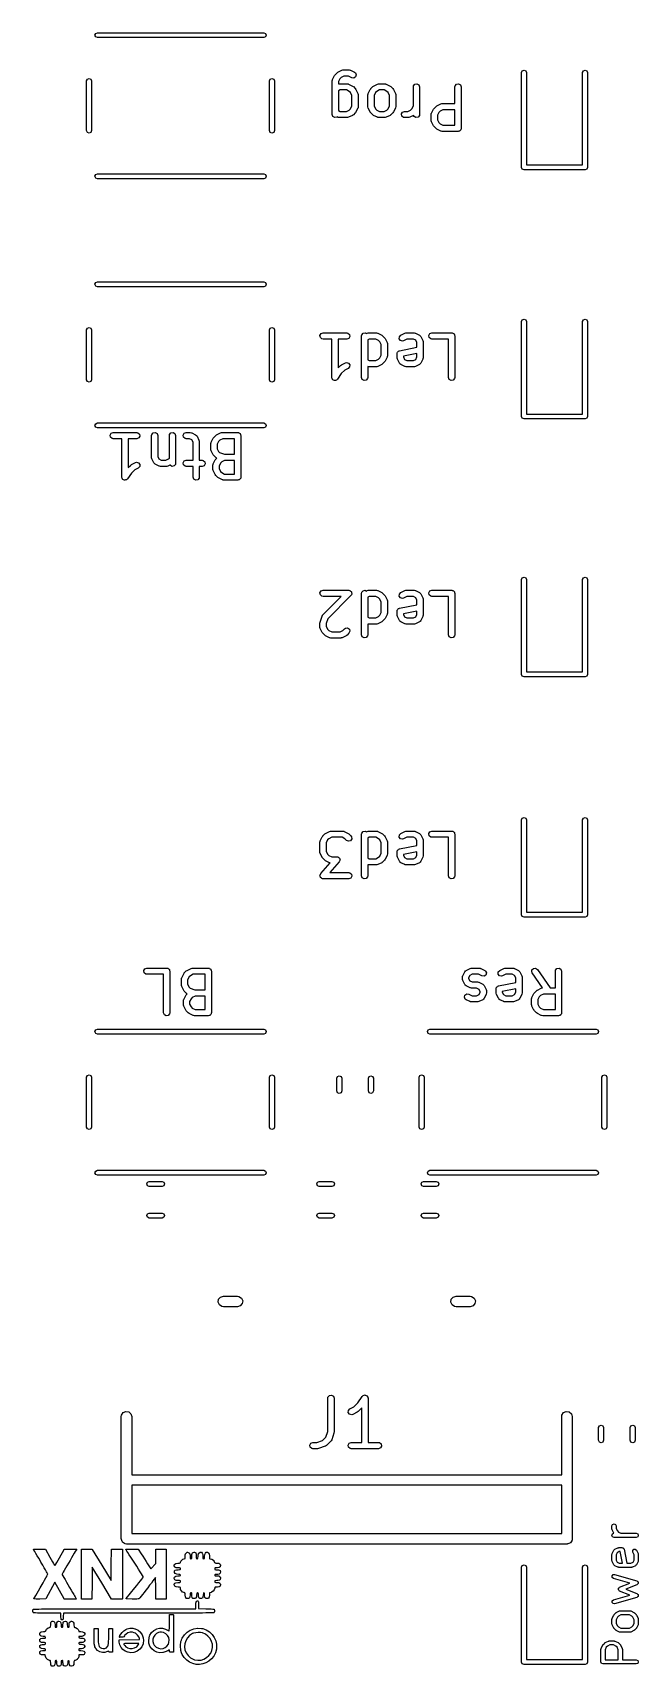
# Model space of a CAD drawing. Extents: x 46.4 to 61, y -84.6 to -45.2.
import ezdxf

# ---------------------------------------------------------------- set-up
doc = ezdxf.new("R2010")
doc.units = 0
doc.layers.add('BLACK', color=7, linetype='CONTINUOUS')

msp = doc.modelspace()

# ---------------------------------------------------------------- linework, layer by layer
at = {"layer": 'BLACK', "linetype": 'CONTINUOUS'}
for p, q in [((47.9576, -45.2576), (48, -45.24)), ((48, -45.24), (52, -45.24)), ((52, -45.24), (52.0424, -45.2576)), ((47.94, -45.3), (47.9576, -45.2576)), ((47.9576, -45.3424), (47.94, -45.3)), ((48, -45.36), (47.9576, -45.3424)), ((52, -45.36), (48, -45.36)), ((52.0424, -45.3424), (52, -45.36)), ((52.0424, -45.2576), (52.06, -45.3)), ((52.06, -45.3), (52.0424, -45.3424)), ((47.74, -46.4), (47.7576, -46.3576)), ((47.74, -47.6), (47.74, -46.4)), ((47.7576, -46.3576), (47.8, -46.34)), ((47.8, -46.34), (47.8424, -46.3576)), ((47.8424, -46.3576), (47.86, -46.4)), ((47.86, -46.4), (47.86, -47.6)), ((52.14, -46.4), (52.1576, -46.3576)), ((52.14, -47.6), (52.14, -46.4)), ((52.1576, -46.3576), (52.2, -46.34)), ((52.2, -46.34), (52.2424, -46.3576)), ((52.2424, -46.3576), (52.26, -46.4)), ((52.26, -46.4), (52.26, -47.6)), ((53.6488, -46.4023), (53.6533, -46.3767)), ((53.6488, -47.2118), (53.6488, -46.4023)), ((53.6533, -46.3767), (53.6562, -46.3732)), ((53.6562, -46.3732), (53.6567, -46.3688)), ((53.6567, -46.3688), (53.7043, -46.2735)), ((53.7043, -46.2735), (53.7177, -46.2555)), ((53.7177, -46.2555), (53.7184, -46.2541)), ((53.7184, -46.2541), (53.766, -46.2064)), ((53.766, -46.2064), (53.7844, -46.1936)), ((53.7844, -46.1936), (53.7855, -46.1924)), ((53.7855, -46.1924), (53.8807, -46.1448)), ((53.8331, -46.3515), (53.7988, -46.42)), ((53.7988, -46.42), (53.7988, -46.4741)), ((53.8635, -46.3211), (53.8331, -46.3515)), ((53.932, -46.2868), (53.8635, -46.3211)), ((53.8807, -46.1448), (53.9057, -46.1373)), ((53.9057, -46.1373), (53.9101, -46.1384)), ((53.9101, -46.1384), (53.9143, -46.1368)), ((53.9143, -46.1368), (54.0571, -46.1368)), ((54.0394, -46.2868), (53.932, -46.2868)), ((54.1188, -46.3265), (54.0394, -46.2868)), ((54.0571, -46.1368), (54.0828, -46.1414)), ((54.0828, -46.1414), (54.0862, -46.1443)), ((54.0862, -46.1443), (54.0907, -46.1448)), ((54.0907, -46.1448), (54.1859, -46.1924)), ((54.1698, -46.3324), (54.1188, -46.3265)), ((54.2126, -46.3041), (54.1698, -46.3324)), ((54.1859, -46.1924), (54.2068, -46.2079)), ((54.2068, -46.2079), (54.2272, -46.255)), ((54.2272, -46.255), (54.2126, -46.3041)), ((58.205, -46.2), (58.2226, -46.1576)), ((58.205, -48.485), (58.205, -46.2)), ((58.2226, -46.1576), (58.265, -46.14)), ((58.265, -46.14), (58.3074, -46.1576)), ((58.3074, -46.1576), (58.325, -46.2)), ((58.325, -46.2), (58.325, -48.425)), ((59.675, -46.2), (59.6926, -46.1576)), ((59.675, -48.425), (59.675, -46.2)), ((59.6926, -46.1576), (59.735, -46.14)), ((59.735, -46.14), (59.7774, -46.1576)), ((59.7774, -46.1576), (59.795, -46.2)), ((59.795, -46.2), (59.795, -48.485)), ((53.7988, -46.4741), (53.8105, -46.4707)), ((53.8368, -46.6202), (53.7988, -46.6392)), ((53.7988, -46.6392), (53.7988, -47.1179)), ((53.8105, -46.4707), (53.8148, -46.4717)), ((53.8148, -46.4717), (53.819, -46.4702)), ((53.819, -46.4702), (54.0095, -46.4702)), ((53.9918, -46.6202), (53.8368, -46.6202)), ((54.0603, -46.6544), (53.9918, -46.6202)), ((54.0095, -46.4702), (54.0352, -46.4747)), ((54.0352, -46.4747), (54.0386, -46.4776)), ((54.0386, -46.4776), (54.0431, -46.4781)), ((54.0431, -46.4781), (54.1383, -46.5257)), ((54.0907, -46.6848), (54.0603, -46.6544)), ((54.125, -46.7534), (54.0907, -46.6848)), ((54.125, -47.0037), (54.125, -46.7534)), ((54.1383, -46.5257), (54.1563, -46.5391)), ((54.1563, -46.5391), (54.1578, -46.5398)), ((54.1578, -46.5398), (54.2054, -46.5874)), ((54.2054, -46.5874), (54.2183, -46.6058)), ((54.2183, -46.6058), (54.2195, -46.6069)), ((54.2195, -46.6069), (54.2671, -46.7021)), ((54.2671, -46.7021), (54.2745, -46.7271)), ((54.2745, -46.7271), (54.2735, -46.7314)), ((54.2735, -46.7314), (54.275, -46.7357)), ((54.275, -46.7357), (54.275, -47.0214)), ((54.506, -46.7357), (54.5105, -46.71)), ((54.506, -47.0214), (54.506, -46.7357)), ((54.5105, -46.71), (54.5134, -46.7066)), ((54.5134, -46.7066), (54.5139, -46.7021)), ((54.5139, -46.7021), (54.5615, -46.6069)), ((54.5615, -46.6069), (54.5748, -46.5889)), ((54.5748, -46.5889), (54.5755, -46.5874)), ((54.5755, -46.5874), (54.6232, -46.5398)), ((54.6232, -46.5398), (54.6415, -46.5269)), ((54.6415, -46.5269), (54.6426, -46.5257)), ((54.6426, -46.5257), (54.7379, -46.4781)), ((54.6902, -46.6848), (54.656, -46.7534)), ((54.656, -46.7534), (54.656, -47.0037)), ((54.7206, -46.6544), (54.6902, -46.6848)), ((54.7891, -46.6202), (54.7206, -46.6544)), ((54.7379, -46.4781), (54.7629, -46.4707)), ((54.7629, -46.4707), (54.7672, -46.4717)), ((54.7672, -46.4717), (54.7714, -46.4702)), ((54.7714, -46.4702), (54.9143, -46.4702)), ((54.8966, -46.6202), (54.7891, -46.6202)), ((54.9651, -46.6544), (54.8966, -46.6202)), ((54.9143, -46.4702), (54.9399, -46.4747)), ((54.9399, -46.4747), (54.9434, -46.4776)), ((54.9434, -46.4776), (54.9478, -46.4781)), ((54.9478, -46.4781), (55.0431, -46.5257)), ((54.9955, -46.6848), (54.9651, -46.6544)), ((55.0298, -46.7534), (54.9955, -46.6848)), ((55.0298, -47.0037), (55.0298, -46.7534)), ((55.0431, -46.5257), (55.0611, -46.5391)), ((55.0611, -46.5391), (55.0626, -46.5398)), ((55.0626, -46.5398), (55.1102, -46.5874)), ((55.1102, -46.5874), (55.123, -46.6058)), ((55.123, -46.6058), (55.1242, -46.6069)), ((55.1242, -46.6069), (55.1718, -46.7021)), ((55.1718, -46.7021), (55.1793, -46.7271)), ((55.1793, -46.7271), (55.1782, -46.7314)), ((55.1782, -46.7314), (55.1798, -46.7357)), ((55.1798, -46.7357), (55.1798, -47.0214)), ((55.6012, -46.5452), (55.6057, -46.5195)), ((55.6012, -47.0037), (55.6012, -46.5452)), ((55.6057, -46.5195), (55.6387, -46.4802)), ((55.6387, -46.4802), (55.6892, -46.4713)), ((55.6892, -46.4713), (55.7336, -46.497)), ((55.7336, -46.497), (55.7512, -46.5452)), ((55.7512, -46.5452), (55.7512, -47.2118)), ((56.6012, -46.5452), (56.6057, -46.5195)), ((56.6012, -46.9464), (56.6012, -46.5452)), ((56.6057, -46.5195), (56.6387, -46.4802)), ((56.6387, -46.4802), (56.6892, -46.4713)), ((56.6892, -46.4713), (56.7336, -46.497)), ((56.7336, -46.497), (56.7512, -46.5452)), ((56.7512, -46.5452), (56.7512, -47.5452)), ((53.6664, -47.2601), (53.6488, -47.2118)), ((53.7988, -47.1179), (53.8368, -47.1368)), ((53.8368, -47.1368), (53.9918, -47.1368)), ((53.9918, -47.1368), (54.0603, -47.1026)), ((54.0603, -47.1026), (54.0907, -47.0722)), ((54.0907, -47.0722), (54.125, -47.0037)), ((54.1578, -47.2173), (54.1394, -47.2301)), ((54.2054, -47.1696), (54.1578, -47.2173)), ((54.2061, -47.1682), (54.2054, -47.1696)), ((54.2195, -47.1501), (54.2061, -47.1682)), ((54.2671, -47.0549), (54.2195, -47.1501)), ((54.2676, -47.0505), (54.2671, -47.0549)), ((54.2705, -47.047), (54.2676, -47.0505)), ((54.275, -47.0214), (54.2705, -47.047)), ((54.5075, -47.0256), (54.506, -47.0214)), ((54.5064, -47.0299), (54.5075, -47.0256)), ((54.5139, -47.0549), (54.5064, -47.0299)), ((54.5615, -47.1501), (54.5139, -47.0549)), ((54.5627, -47.1513), (54.5615, -47.1501)), ((54.5755, -47.1696), (54.5627, -47.1513)), ((54.6232, -47.2173), (54.5755, -47.1696)), ((54.6246, -47.218), (54.6232, -47.2173)), ((54.656, -47.0037), (54.6902, -47.0722)), ((54.6902, -47.0722), (54.7206, -47.1026)), ((54.7206, -47.1026), (54.7891, -47.1368)), ((54.7891, -47.1368), (54.8966, -47.1368)), ((54.8966, -47.1368), (54.9651, -47.1026)), ((54.9651, -47.1026), (54.9955, -47.0722)), ((54.9955, -47.0722), (55.0298, -47.0037)), ((55.0626, -47.2173), (55.0442, -47.2301)), ((55.1102, -47.1696), (55.0626, -47.2173)), ((55.1109, -47.1682), (55.1102, -47.1696)), ((55.1242, -47.1501), (55.1109, -47.1682)), ((55.1718, -47.0549), (55.1242, -47.1501)), ((55.1724, -47.0505), (55.1718, -47.0549)), ((55.1752, -47.047), (55.1724, -47.0505)), ((55.1798, -47.0214), (55.1752, -47.047)), ((55.3166, -47.1988), (55.3423, -47.1544)), ((55.3255, -47.2493), (55.3166, -47.1988)), ((55.3423, -47.1544), (55.3905, -47.1368)), ((55.3905, -47.1368), (55.468, -47.1368)), ((55.468, -47.1368), (55.5365, -47.1026)), ((55.5365, -47.1026), (55.5669, -47.0722)), ((55.5669, -47.0722), (55.6012, -47.0037)), ((55.7512, -47.2118), (55.7467, -47.2375)), ((56.0298, -47.2118), (56.0343, -47.1862)), ((56.0298, -47.3547), (56.0298, -47.2118)), ((56.0343, -47.1862), (56.0372, -47.1828)), ((56.0372, -47.1828), (56.0377, -47.1783)), ((56.0377, -47.1783), (56.0853, -47.0831)), ((56.0853, -47.0831), (56.0987, -47.0651)), ((56.0987, -47.0651), (56.0993, -47.0636)), ((56.0993, -47.0636), (56.147, -47.016)), ((56.147, -47.016), (56.1653, -47.0031)), ((56.1653, -47.0031), (56.1665, -47.0019)), ((56.1665, -47.0019), (56.2617, -46.9543)), ((56.214, -47.161), (56.1798, -47.2296)), ((56.2444, -47.1306), (56.214, -47.161)), ((56.3129, -47.0964), (56.2444, -47.1306)), ((56.2617, -46.9543), (56.2867, -46.9469)), ((56.2867, -46.9469), (56.291, -46.9479)), ((56.291, -46.9479), (56.2952, -46.9464)), ((56.2952, -46.9464), (56.6012, -46.9464)), ((56.6012, -47.0964), (56.3129, -47.0964)), ((56.6012, -47.4702), (56.6012, -47.0964)), ((47.7576, -47.6424), (47.74, -47.6)), ((47.86, -47.6), (47.8424, -47.6424)), ((52.1576, -47.6424), (52.14, -47.6)), ((52.26, -47.6), (52.2424, -47.6424)), ((53.7108, -47.2857), (53.6664, -47.2601)), ((53.7613, -47.2768), (53.7108, -47.2857)), ((53.7672, -47.2698), (53.7613, -47.2768)), ((53.7855, -47.2789), (53.7672, -47.2698)), ((53.79, -47.2794), (53.7855, -47.2789)), ((53.7934, -47.2823), (53.79, -47.2794)), ((53.819, -47.2868), (53.7934, -47.2823)), ((54.0095, -47.2868), (53.819, -47.2868)), ((54.0137, -47.2853), (54.0095, -47.2868)), ((54.0181, -47.2864), (54.0137, -47.2853)), ((54.0431, -47.2789), (54.0181, -47.2864)), ((54.1383, -47.2313), (54.0431, -47.2789)), ((54.1394, -47.2301), (54.1383, -47.2313)), ((54.6426, -47.2313), (54.6246, -47.218)), ((54.7379, -47.2789), (54.6426, -47.2313)), ((54.7423, -47.2794), (54.7379, -47.2789)), ((54.7458, -47.2823), (54.7423, -47.2794)), ((54.7714, -47.2868), (54.7458, -47.2823)), ((54.9143, -47.2868), (54.7714, -47.2868)), ((54.9185, -47.2853), (54.9143, -47.2868)), ((54.9229, -47.2864), (54.9185, -47.2853)), ((54.9478, -47.2789), (54.9229, -47.2864)), ((55.0431, -47.2313), (54.9478, -47.2789)), ((55.0442, -47.2301), (55.0431, -47.2313)), ((55.3648, -47.2823), (55.3255, -47.2493)), ((55.3905, -47.2868), (55.3648, -47.2823)), ((55.4857, -47.2868), (55.3905, -47.2868)), ((55.4899, -47.2853), (55.4857, -47.2868)), ((55.4943, -47.2864), (55.4899, -47.2853)), ((55.5193, -47.2789), (55.4943, -47.2864)), ((55.6092, -47.2339), (55.5193, -47.2789)), ((55.6187, -47.2601), (55.6092, -47.2339)), ((55.6632, -47.2857), (55.6187, -47.2601)), ((55.7137, -47.2768), (55.6632, -47.2857)), ((55.7467, -47.2375), (55.7137, -47.2768)), ((56.0313, -47.3589), (56.0298, -47.3547)), ((56.0303, -47.3633), (56.0313, -47.3589)), ((56.0377, -47.3882), (56.0303, -47.3633)), ((56.0853, -47.4835), (56.0377, -47.3882)), ((56.0865, -47.4846), (56.0853, -47.4835)), ((56.0993, -47.503), (56.0865, -47.4846)), ((56.147, -47.5506), (56.0993, -47.503)), ((56.1484, -47.5513), (56.147, -47.5506)), ((56.1665, -47.5646), (56.1484, -47.5513)), ((56.2617, -47.6123), (56.1665, -47.5646)), ((56.1798, -47.2296), (56.1798, -47.337)), ((56.1798, -47.337), (56.214, -47.4055)), ((56.214, -47.4055), (56.2444, -47.4359)), ((56.2444, -47.4359), (56.3129, -47.4702)), ((56.3129, -47.4702), (56.6012, -47.4702)), ((56.7137, -47.6101), (56.6945, -47.6135)), ((56.718, -47.6049), (56.7137, -47.6101)), ((56.7244, -47.6026), (56.718, -47.6049)), ((56.7341, -47.5858), (56.7244, -47.6026)), ((56.7467, -47.5708), (56.7341, -47.5858)), ((56.7484, -47.5611), (56.7467, -47.5708)), ((56.7501, -47.5582), (56.7484, -47.5611)), ((56.7512, -47.5452), (56.7495, -47.5549)), ((56.7495, -47.5549), (56.7501, -47.5582)), ((47.8, -47.66), (47.7576, -47.6424)), ((47.8424, -47.6424), (47.8, -47.66)), ((52.2, -47.66), (52.1576, -47.6424)), ((52.2424, -47.6424), (52.2, -47.66)), ((56.2661, -47.6128), (56.2617, -47.6123)), ((56.2696, -47.6157), (56.2661, -47.6128)), ((56.2952, -47.6202), (56.2696, -47.6157)), ((56.6762, -47.6202), (56.2952, -47.6202)), ((56.6945, -47.6135), (56.6762, -47.6202)), ((47.94, -48.7), (47.9576, -48.6576)), ((47.9576, -48.7424), (47.94, -48.7)), ((47.9576, -48.6576), (48, -48.64)), ((48, -48.76), (47.9576, -48.7424)), ((48, -48.64), (52, -48.64)), ((52, -48.76), (48, -48.76)), ((52, -48.64), (52.0424, -48.6576)), ((52.0424, -48.7424), (52, -48.76)), ((52.0424, -48.6576), (52.06, -48.7)), ((52.06, -48.7), (52.0424, -48.7424)), ((58.2226, -48.5274), (58.205, -48.485)), ((58.205, -48.485), (58.205, -48.485)), ((58.265, -48.545), (58.2226, -48.5274)), ((59.735, -48.545), (58.265, -48.545)), ((58.325, -48.425), (59.675, -48.425)), ((59.7774, -48.5274), (59.735, -48.545)), ((59.795, -48.485), (59.7774, -48.5274)), ((47.94, -51.3), (47.9576, -51.2576)), ((47.9576, -51.3424), (47.94, -51.3)), ((47.9576, -51.2576), (48, -51.24)), ((48, -51.36), (47.9576, -51.3424)), ((48, -51.24), (52, -51.24)), ((52, -51.36), (48, -51.36)), ((52, -51.24), (52.0424, -51.2576)), ((52.0424, -51.3424), (52, -51.36)), ((52.0424, -51.2576), (52.06, -51.3)), ((52.06, -51.3), (52.0424, -51.3424)), ((58.205, -52.2), (58.2226, -52.1576)), ((58.205, -54.485), (58.205, -52.2)), ((58.2226, -52.1576), (58.265, -52.14)), ((58.265, -52.14), (58.3074, -52.1576)), ((58.3074, -52.1576), (58.325, -52.2)), ((58.325, -52.2), (58.325, -54.425)), ((59.675, -52.2), (59.6926, -52.1576)), ((59.675, -54.425), (59.675, -52.2)), ((59.6926, -52.1576), (59.735, -52.14)), ((59.735, -52.14), (59.7774, -52.1576)), ((59.7774, -52.1576), (59.795, -52.2)), ((59.795, -52.2), (59.795, -54.485)), ((47.74, -52.4), (47.7576, -52.3576)), ((47.74, -53.6), (47.74, -52.4)), ((47.7576, -52.3576), (47.8, -52.34)), ((47.8, -52.34), (47.8424, -52.3576)), ((47.8424, -52.3576), (47.86, -52.4)), ((47.86, -52.4), (47.86, -53.6)), ((52.14, -52.4), (52.1576, -52.3576)), ((52.14, -53.6), (52.14, -52.4)), ((52.1576, -52.3576), (52.2, -52.34)), ((52.2, -52.34), (52.2424, -52.3576)), ((52.2424, -52.3576), (52.26, -52.4)), ((52.26, -52.4), (52.26, -53.6)), ((53.3547, -52.5322), (53.3804, -52.4877)), ((53.3636, -52.5827), (53.3547, -52.5322)), ((53.4029, -52.6157), (53.3636, -52.5827)), ((53.3804, -52.4877), (53.4286, -52.4702)), ((53.4286, -52.6202), (53.4029, -52.6157)), ((53.4286, -52.4702), (54, -52.4702)), ((53.6393, -52.6202), (53.4286, -52.6202)), ((53.6393, -53.5452), (53.6393, -52.6202)), ((54, -52.6202), (53.7893, -52.6202)), ((53.7893, -52.6202), (53.7893, -53.3165)), ((54, -52.4702), (54.0257, -52.4747)), ((54.0482, -52.6026), (54, -52.6202)), ((54.0257, -52.4747), (54.065, -52.5077)), ((54.0739, -52.5582), (54.0482, -52.6026)), ((54.065, -52.5077), (54.0739, -52.5582)), ((54.3536, -52.5452), (54.3581, -52.5195)), ((54.3536, -53.5452), (54.3536, -52.5452)), ((54.3581, -52.5195), (54.3911, -52.4802)), ((54.3911, -52.4802), (54.4416, -52.4713)), ((54.4416, -52.4713), (54.4705, -52.488)), ((54.4705, -52.488), (54.4903, -52.4781)), ((54.4903, -52.4781), (54.5152, -52.4707)), ((54.5415, -52.6202), (54.5036, -52.6392)), ((54.5036, -52.6392), (54.5036, -53.1179)), ((54.5152, -52.4707), (54.5196, -52.4717)), ((54.5196, -52.4717), (54.5238, -52.4702)), ((54.5238, -52.4702), (54.7143, -52.4702)), ((54.6966, -52.6202), (54.5415, -52.6202)), ((54.7651, -52.6544), (54.6966, -52.6202)), ((54.7143, -52.4702), (54.7399, -52.4747)), ((54.7399, -52.4747), (54.7434, -52.4776)), ((54.7434, -52.4776), (54.7478, -52.4781)), ((54.7478, -52.4781), (54.8431, -52.5257)), ((54.7955, -52.6848), (54.7651, -52.6544)), ((54.8298, -52.7534), (54.7955, -52.6848)), ((54.8431, -52.5257), (54.8611, -52.5391)), ((54.8611, -52.5391), (54.8626, -52.5398)), ((54.8626, -52.5398), (54.9102, -52.5874)), ((54.9102, -52.5874), (54.923, -52.6058)), ((54.923, -52.6058), (54.9242, -52.6069)), ((54.9242, -52.6069), (54.9718, -52.7021)), ((54.9718, -52.7021), (54.9793, -52.7271)), ((55.2614, -52.6142), (55.2645, -52.563)), ((55.292, -52.6554), (55.2614, -52.6142)), ((55.2645, -52.563), (55.2998, -52.5257)), ((55.3419, -52.6673), (55.292, -52.6554)), ((55.2998, -52.5257), (55.395, -52.4781)), ((55.3669, -52.6599), (55.3419, -52.6673)), ((55.4463, -52.6202), (55.3669, -52.6599)), ((55.395, -52.4781), (55.42, -52.4707)), ((55.42, -52.4707), (55.4244, -52.4717)), ((55.4244, -52.4717), (55.4286, -52.4702)), ((55.4286, -52.4702), (55.619, -52.4702)), ((55.6013, -52.6202), (55.4463, -52.6202)), ((55.6584, -52.6487), (55.6013, -52.6202)), ((55.619, -52.4702), (55.6447, -52.4747)), ((55.6447, -52.4747), (55.6481, -52.4776)), ((55.6481, -52.4776), (55.6526, -52.4781)), ((55.6526, -52.4781), (55.7478, -52.5257)), ((55.6869, -52.7057), (55.6584, -52.6487)), ((55.6869, -52.817), (55.6869, -52.7057)), ((55.7478, -52.5257), (55.7687, -52.5412)), ((55.7687, -52.5412), (55.7732, -52.5515)), ((55.7732, -52.5515), (55.7814, -52.5593)), ((55.7814, -52.5593), (55.829, -52.6545)), ((55.829, -52.6545), (55.8364, -52.6795)), ((55.8364, -52.6795), (55.8354, -52.6838)), ((55.8354, -52.6838), (55.8369, -52.688)), ((55.8369, -52.688), (55.8369, -53.069)), ((55.9738, -52.5322), (55.9994, -52.4877)), ((55.9827, -52.5827), (55.9738, -52.5322)), ((56.022, -52.6157), (55.9827, -52.5827)), ((55.9994, -52.4877), (56.0476, -52.4702)), ((56.0476, -52.6202), (56.022, -52.6157)), ((56.0476, -52.4702), (56.5238, -52.4702)), ((56.4488, -52.6202), (56.0476, -52.6202)), ((56.4488, -53.5452), (56.4488, -52.6202)), ((56.5238, -52.4702), (56.5335, -52.4719)), ((56.5335, -52.4719), (56.5368, -52.4713)), ((56.5368, -52.4713), (56.5397, -52.473)), ((56.5397, -52.473), (56.5495, -52.4747)), ((56.5495, -52.4747), (56.5644, -52.4872)), ((56.5644, -52.4872), (56.5813, -52.497)), ((56.5813, -52.497), (56.5836, -52.5033)), ((56.5836, -52.5033), (56.5888, -52.5077)), ((56.5888, -52.5077), (56.5921, -52.5269)), ((56.5921, -52.5269), (56.5988, -52.5452)), ((56.5988, -52.5452), (56.5988, -53.5452)), ((54.5036, -53.1179), (54.5415, -53.1368)), ((54.6966, -53.1368), (54.7651, -53.1026)), ((54.7651, -53.1026), (54.7955, -53.0722)), ((54.7955, -53.0722), (54.8298, -53.0037)), ((54.8298, -53.0037), (54.8298, -52.7534)), ((54.9718, -53.0549), (54.9242, -53.1501)), ((54.9724, -53.0505), (54.9718, -53.0549)), ((54.9752, -53.047), (54.9724, -53.0505)), ((54.9798, -53.0214), (54.9752, -53.047)), ((54.9793, -52.7271), (54.9782, -52.7314)), ((54.9782, -52.7314), (54.9798, -52.7357)), ((54.9798, -52.7357), (54.9798, -53.0214)), ((55.2107, -52.9738), (55.2152, -52.9481)), ((55.2107, -53.069), (55.2107, -52.9738)), ((55.2122, -53.0732), (55.2107, -53.069)), ((55.2112, -53.0776), (55.2122, -53.0732)), ((55.2186, -53.1025), (55.2112, -53.0776)), ((55.2152, -52.9481), (55.2232, -52.9386)), ((55.2663, -53.1978), (55.2186, -53.1025)), ((55.2232, -52.9386), (55.2272, -52.9269)), ((55.2272, -52.9269), (55.2392, -52.9196)), ((55.2392, -52.9196), (55.2482, -52.9088)), ((55.2482, -52.9088), (55.2604, -52.9066)), ((55.2604, -52.9066), (55.271, -52.9002)), ((55.271, -52.9002), (55.6869, -52.817)), ((55.6869, -52.97), (55.3607, -53.0352)), ((55.3607, -53.0352), (55.3607, -53.0513)), ((55.3607, -53.0513), (55.3892, -53.1083)), ((55.3892, -53.1083), (55.4463, -53.1368)), ((55.6013, -53.1368), (55.6584, -53.1083)), ((55.6584, -53.1083), (55.6869, -53.0513)), ((55.6869, -53.0513), (55.6869, -52.97)), ((55.829, -53.1025), (55.7814, -53.1978)), ((55.8295, -53.0981), (55.829, -53.1025)), ((55.8324, -53.0946), (55.8295, -53.0981)), ((55.8369, -53.069), (55.8324, -53.0946)), ((53.8678, -53.4501), (53.7767, -53.5868)), ((53.7893, -53.3165), (53.8517, -53.2541)), ((53.8517, -53.2541), (53.8701, -53.2412)), ((53.9492, -53.3687), (53.8678, -53.4501)), ((53.8701, -53.2412), (53.8712, -53.24)), ((53.8712, -53.24), (53.9665, -53.1924)), ((54.0335, -53.3265), (53.9492, -53.3687)), ((53.9665, -53.1924), (53.9914, -53.185)), ((53.9914, -53.185), (54.0413, -53.1969)), ((54.0688, -53.2893), (54.0335, -53.3265)), ((54.0413, -53.1969), (54.0719, -53.2381)), ((54.0719, -53.2381), (54.0688, -53.2893)), ((54.5238, -53.2868), (54.5036, -53.2833)), ((54.5036, -53.2833), (54.5036, -53.5452)), ((54.7143, -53.2868), (54.5238, -53.2868)), ((54.5415, -53.1368), (54.6966, -53.1368)), ((54.7185, -53.2853), (54.7143, -53.2868)), ((54.7229, -53.2864), (54.7185, -53.2853)), ((54.7478, -53.2789), (54.7229, -53.2864)), ((54.8431, -53.2313), (54.7478, -53.2789)), ((54.8442, -53.2301), (54.8431, -53.2313)), ((54.8626, -53.2173), (54.8442, -53.2301)), ((54.9102, -53.1696), (54.8626, -53.2173)), ((54.9109, -53.1682), (54.9102, -53.1696)), ((54.9242, -53.1501), (54.9109, -53.1682)), ((55.2744, -53.2055), (55.2663, -53.1978)), ((55.2789, -53.2158), (55.2744, -53.2055)), ((55.2998, -53.2313), (55.2789, -53.2158)), ((55.395, -53.2789), (55.2998, -53.2313)), ((55.3995, -53.2794), (55.395, -53.2789)), ((55.4029, -53.2823), (55.3995, -53.2794)), ((55.4286, -53.2868), (55.4029, -53.2823)), ((55.619, -53.2868), (55.4286, -53.2868)), ((55.4463, -53.1368), (55.6013, -53.1368)), ((55.6233, -53.2853), (55.619, -53.2868)), ((55.6276, -53.2864), (55.6233, -53.2853)), ((55.6526, -53.2789), (55.6276, -53.2864)), ((55.7478, -53.2313), (55.6526, -53.2789)), ((55.7555, -53.2232), (55.7478, -53.2313)), ((55.7659, -53.2187), (55.7555, -53.2232)), ((55.7814, -53.1978), (55.7659, -53.2187)), ((47.7576, -53.6424), (47.74, -53.6)), ((47.8, -53.66), (47.7576, -53.6424)), ((47.8424, -53.6424), (47.8, -53.66)), ((47.86, -53.6), (47.8424, -53.6424)), ((52.1576, -53.6424), (52.14, -53.6)), ((52.2, -53.66), (52.1576, -53.6424)), ((52.2424, -53.6424), (52.2, -53.66)), ((52.26, -53.6), (52.2424, -53.6424)), ((53.6408, -53.5492), (53.6393, -53.5452)), ((53.6397, -53.5534), (53.6408, -53.5492)), ((53.6494, -53.5729), (53.6397, -53.5534)), ((53.6568, -53.5934), (53.6494, -53.5729)), ((53.6606, -53.5955), (53.6568, -53.5934)), ((53.6625, -53.5994), (53.6606, -53.5955)), ((53.6824, -53.6082), (53.6625, -53.5994)), ((53.7013, -53.619), (53.6824, -53.6082)), ((53.7055, -53.6183), (53.7013, -53.619)), ((53.7095, -53.62), (53.7055, -53.6183)), ((53.7303, -53.6139), (53.7095, -53.62)), ((53.7518, -53.6101), (53.7303, -53.6139)), ((53.7546, -53.6068), (53.7518, -53.6101)), ((53.7587, -53.6056), (53.7546, -53.6068)), ((53.7767, -53.5868), (53.7587, -53.6056)), ((54.3711, -53.5934), (54.3536, -53.5452)), ((54.4155, -53.619), (54.3711, -53.5934)), ((54.4661, -53.6101), (54.4155, -53.619)), ((54.499, -53.5708), (54.4661, -53.6101)), ((54.5036, -53.5452), (54.499, -53.5708)), ((56.4664, -53.5934), (56.4488, -53.5452)), ((56.5108, -53.619), (56.4664, -53.5934)), ((56.5613, -53.6101), (56.5108, -53.619)), ((56.5943, -53.5708), (56.5613, -53.6101)), ((56.5988, -53.5452), (56.5943, -53.5708)), ((47.94, -54.7), (47.9576, -54.6576)), ((47.9576, -54.6576), (48, -54.64)), ((48, -54.64), (52, -54.64)), ((52, -54.64), (52.0424, -54.6576)), ((52.0424, -54.6576), (52.06, -54.7)), ((58.2226, -54.5274), (58.205, -54.485)), ((58.205, -54.485), (58.205, -54.485)), ((58.265, -54.545), (58.2226, -54.5274)), ((59.735, -54.545), (58.265, -54.545)), ((58.325, -54.425), (59.675, -54.425)), ((59.7774, -54.5274), (59.735, -54.545)), ((59.795, -54.485), (59.7774, -54.5274)), ((47.9576, -54.7424), (47.94, -54.7)), ((48, -54.76), (47.9576, -54.7424)), ((52, -54.76), (48, -54.76)), ((48.3023, -54.9322), (48.328, -54.8877)), ((48.3112, -54.9827), (48.3023, -54.9322)), ((48.3505, -55.0157), (48.3112, -54.9827)), ((48.328, -54.8877), (48.3762, -54.8702)), ((48.3762, -55.0202), (48.3505, -55.0157)), ((48.3762, -54.8702), (48.9476, -54.8702)), ((48.5869, -55.0202), (48.3762, -55.0202)), ((48.5869, -55.9452), (48.5869, -55.0202)), ((48.9476, -55.0202), (48.7369, -55.0202)), ((48.7369, -55.0202), (48.7369, -55.7165)), ((48.9476, -54.8702), (48.9733, -54.8747)), ((48.9958, -55.0026), (48.9476, -55.0202)), ((48.9733, -54.8747), (49.0126, -54.9077)), ((49.0215, -54.9582), (48.9958, -55.0026)), ((49.0126, -54.9077), (49.0215, -54.9582)), ((49.3012, -54.9452), (49.3057, -54.9195)), ((49.3012, -55.469), (49.3012, -54.9452)), ((49.3057, -54.9195), (49.3387, -54.8802)), ((49.3387, -54.8802), (49.3892, -54.8713)), ((49.3892, -54.8713), (49.4336, -54.897)), ((49.4336, -54.897), (49.4512, -54.9452)), ((49.4512, -54.9452), (49.4512, -55.4513)), ((49.7298, -54.9452), (49.7343, -54.9195)), ((49.7298, -55.4855), (49.7298, -54.9452)), ((49.7343, -54.9195), (49.7673, -54.8802)), ((49.7673, -54.8802), (49.8178, -54.8713)), ((49.8178, -54.8713), (49.8622, -54.897)), ((49.8622, -54.897), (49.8798, -54.9452)), ((49.8798, -54.9452), (49.8798, -55.6118)), ((50.0642, -54.9322), (50.0899, -54.8877)), ((50.0731, -54.9827), (50.0642, -54.9322)), ((50.1124, -55.0157), (50.0731, -54.9827)), ((50.0899, -54.8877), (50.1381, -54.8702)), ((50.1381, -55.0202), (50.1124, -55.0157)), ((50.1381, -54.8702), (50.2333, -54.8702)), ((50.2156, -55.0202), (50.1381, -55.0202)), ((50.2727, -55.0487), (50.2156, -55.0202)), ((50.2333, -54.8702), (50.259, -54.8747)), ((50.259, -54.8747), (50.2624, -54.8776)), ((50.2624, -54.8776), (50.2669, -54.8781)), ((50.2669, -54.8781), (50.3621, -54.9257)), ((50.3012, -55.1057), (50.2727, -55.0487)), ((50.3621, -54.9257), (50.383, -54.9412)), ((50.383, -54.9412), (50.3875, -54.9515)), ((50.3875, -54.9515), (50.3957, -54.9593)), ((50.3957, -54.9593), (50.4433, -55.0545)), ((50.4433, -55.0545), (50.4507, -55.0795)), ((50.4507, -55.0795), (50.4497, -55.0838)), ((50.4497, -55.0838), (50.4512, -55.088)), ((50.7377, -55.1021), (50.7853, -55.0069)), ((50.7853, -55.0069), (50.7987, -54.9889)), ((50.7987, -54.9889), (50.7993, -54.9874)), ((50.7993, -54.9874), (50.847, -54.9398)), ((50.847, -54.9398), (50.8653, -54.9269)), ((50.8653, -54.9269), (50.8665, -54.9257)), ((50.8665, -54.9257), (50.9617, -54.8781)), ((50.914, -55.0848), (50.8798, -55.1534)), ((50.9444, -55.0544), (50.914, -55.0848)), ((51.0129, -55.0202), (50.9444, -55.0544)), ((50.9617, -54.8781), (50.9867, -54.8707)), ((50.9867, -54.8707), (50.991, -54.8717)), ((50.991, -54.8717), (50.9952, -54.8702)), ((50.9952, -54.8702), (51.3762, -54.8702)), ((51.3012, -55.0202), (51.0129, -55.0202)), ((51.3012, -55.394), (51.3012, -55.0202)), ((51.3762, -54.8702), (51.3859, -54.8719)), ((51.3859, -54.8719), (51.3892, -54.8713)), ((51.3892, -54.8713), (51.3921, -54.873)), ((51.3921, -54.873), (51.4018, -54.8747)), ((51.4018, -54.8747), (51.4168, -54.8872)), ((51.4168, -54.8872), (51.4336, -54.897)), ((51.4336, -54.897), (51.436, -54.9033)), ((51.436, -54.9033), (51.4411, -54.9077)), ((51.4411, -54.9077), (51.4445, -54.9269)), ((51.4445, -54.9269), (51.4512, -54.9452)), ((51.4512, -54.9452), (51.4512, -55.9452)), ((52.0424, -54.7424), (52, -54.76)), ((52.06, -54.7), (52.0424, -54.7424)), ((49.3027, -55.4732), (49.3012, -55.469)), ((49.3017, -55.4776), (49.3027, -55.4732)), ((49.3091, -55.5025), (49.3017, -55.4776)), ((49.4512, -55.4513), (49.4797, -55.5083)), ((50.3012, -55.5368), (50.3012, -55.1057)), ((50.4512, -55.088), (50.4512, -55.5368)), ((50.7298, -55.1357), (50.7343, -55.11)), ((50.7298, -55.2785), (50.7298, -55.1357)), ((50.7313, -55.2827), (50.7298, -55.2785)), ((50.7303, -55.2871), (50.7313, -55.2827)), ((50.7377, -55.3121), (50.7303, -55.2871)), ((50.7343, -55.11), (50.7372, -55.1066)), ((50.7372, -55.1066), (50.7377, -55.1021)), ((50.7853, -55.4073), (50.7377, -55.3121)), ((50.7865, -55.4084), (50.7853, -55.4073)), ((50.7993, -55.4268), (50.7865, -55.4084)), ((50.847, -55.4744), (50.7993, -55.4268)), ((50.851, -55.4763), (50.847, -55.4744)), ((50.8534, -55.4801), (50.851, -55.4763)), ((50.8694, -55.4888), (50.8534, -55.4801)), ((50.8798, -55.1534), (50.8798, -55.2608)), ((50.8798, -55.2608), (50.914, -55.3293)), ((50.914, -55.3293), (50.9405, -55.3558)), ((50.9405, -55.3558), (51.055, -55.394)), ((51.055, -55.394), (51.3012, -55.394)), ((48.8154, -55.8501), (48.7243, -55.9868)), ((48.7369, -55.7165), (48.7993, -55.6541)), ((48.7993, -55.6541), (48.8177, -55.6412)), ((48.8968, -55.7687), (48.8154, -55.8501)), ((48.8177, -55.6412), (48.8188, -55.64)), ((48.8188, -55.64), (48.9141, -55.5924)), ((48.9812, -55.7265), (48.8968, -55.7687)), ((48.9141, -55.5924), (48.939, -55.585)), ((48.939, -55.585), (48.9889, -55.5969)), ((49.0164, -55.6893), (48.9812, -55.7265)), ((48.9889, -55.5969), (49.0195, -55.6381)), ((49.0195, -55.6381), (49.0164, -55.6893)), ((49.3567, -55.5978), (49.3091, -55.5025)), ((49.3649, -55.6055), (49.3567, -55.5978)), ((49.3693, -55.6158), (49.3649, -55.6055)), ((49.3903, -55.6313), (49.3693, -55.6158)), ((49.4855, -55.6789), (49.3903, -55.6313)), ((49.4797, -55.5083), (49.5368, -55.5368)), ((49.49, -55.6794), (49.4855, -55.6789)), ((49.4934, -55.6823), (49.49, -55.6794)), ((49.519, -55.6868), (49.4934, -55.6823)), ((49.6619, -55.6868), (49.519, -55.6868)), ((49.5368, -55.5368), (49.6442, -55.5368)), ((49.6442, -55.5368), (49.7127, -55.5026)), ((49.6661, -55.6853), (49.6619, -55.6868)), ((49.6705, -55.6864), (49.6661, -55.6853)), ((49.6954, -55.6789), (49.6705, -55.6864)), ((49.7451, -55.6541), (49.6954, -55.6789)), ((49.7127, -55.5026), (49.7298, -55.4855)), ((49.7473, -55.6601), (49.7451, -55.6541)), ((49.7917, -55.6857), (49.7473, -55.6601)), ((49.8423, -55.6768), (49.7917, -55.6857)), ((49.8752, -55.6375), (49.8423, -55.6768)), ((49.8798, -55.6118), (49.8752, -55.6375)), ((50.0642, -55.5988), (50.0899, -55.5544)), ((50.0731, -55.6493), (50.0642, -55.5988)), ((50.1124, -55.6823), (50.0731, -55.6493)), ((50.0899, -55.5544), (50.1381, -55.5368)), ((50.1381, -55.6868), (50.1124, -55.6823)), ((50.1381, -55.5368), (50.3012, -55.5368)), ((50.3012, -55.6868), (50.1381, -55.6868)), ((50.3012, -55.9452), (50.3012, -55.6868)), ((50.4512, -55.5368), (50.519, -55.5368)), ((50.519, -55.6868), (50.4512, -55.6868)), ((50.4512, -55.6868), (50.4512, -55.9452)), ((50.519, -55.5368), (50.5447, -55.5414)), ((50.5673, -55.6693), (50.519, -55.6868)), ((50.5447, -55.5414), (50.584, -55.5743)), ((50.5929, -55.6249), (50.5673, -55.6693)), ((50.584, -55.5743), (50.5929, -55.6249)), ((50.7774, -55.6595), (50.7819, -55.6338)), ((50.7774, -55.7547), (50.7774, -55.6595)), ((50.7789, -55.7589), (50.7774, -55.7547)), ((50.7779, -55.7633), (50.7789, -55.7589)), ((50.7853, -55.7882), (50.7779, -55.7633)), ((50.7819, -55.6338), (50.7848, -55.6304)), ((50.7848, -55.6304), (50.7853, -55.6259)), ((50.7853, -55.6259), (50.8329, -55.5307)), ((50.8329, -55.8835), (50.7853, -55.7882)), ((50.8329, -55.5307), (50.8463, -55.5127)), ((50.8463, -55.5127), (50.847, -55.5112)), ((50.847, -55.5112), (50.8694, -55.4888)), ((50.9616, -55.6087), (50.9274, -55.6772)), ((50.9274, -55.6772), (50.9274, -55.737)), ((50.9274, -55.737), (50.9616, -55.8055)), ((50.992, -55.5782), (50.9616, -55.6087)), ((50.9616, -55.8055), (50.992, -55.8359)), ((51.0606, -55.544), (50.992, -55.5782)), ((50.992, -55.8359), (51.0606, -55.8702)), ((51.3012, -55.544), (51.0606, -55.544)), ((51.0606, -55.8702), (51.3012, -55.8702)), ((51.3012, -55.8702), (51.3012, -55.544)), ((48.5884, -55.9492), (48.5869, -55.9452)), ((48.5874, -55.9534), (48.5884, -55.9492)), ((48.597, -55.9729), (48.5874, -55.9534)), ((48.6045, -55.9934), (48.597, -55.9729)), ((48.6082, -55.9955), (48.6045, -55.9934)), ((48.6101, -55.9994), (48.6082, -55.9955)), ((48.63, -56.0082), (48.6101, -55.9994)), ((48.6489, -56.019), (48.63, -56.0082)), ((48.6531, -56.0183), (48.6489, -56.019)), ((48.6571, -56.02), (48.6531, -56.0183)), ((48.678, -56.0139), (48.6571, -56.02)), ((48.6994, -56.0101), (48.678, -56.0139)), ((48.7022, -56.0068), (48.6994, -56.0101)), ((48.7063, -56.0056), (48.7022, -56.0068)), ((48.7243, -55.9868), (48.7063, -56.0056)), ((50.3187, -55.9934), (50.3012, -55.9452)), ((50.3632, -56.019), (50.3187, -55.9934)), ((50.4137, -56.0101), (50.3632, -56.019)), ((50.4467, -55.9708), (50.4137, -56.0101)), ((50.4512, -55.9452), (50.4467, -55.9708)), ((50.8341, -55.8846), (50.8329, -55.8835)), ((50.847, -55.903), (50.8341, -55.8846)), ((50.8946, -55.9506), (50.847, -55.903)), ((50.8961, -55.9513), (50.8946, -55.9506)), ((50.9141, -55.9646), (50.8961, -55.9513)), ((51.0093, -56.0123), (50.9141, -55.9646)), ((51.0138, -56.0128), (51.0093, -56.0123)), ((51.0172, -56.0157), (51.0138, -56.0128)), ((51.0429, -56.0202), (51.0172, -56.0157)), ((51.3762, -56.0202), (51.0429, -56.0202)), ((51.3945, -56.0135), (51.3762, -56.0202)), ((51.4137, -56.0101), (51.3945, -56.0135)), ((51.418, -56.0049), (51.4137, -56.0101)), ((51.4244, -56.0026), (51.418, -56.0049)), ((51.4341, -55.9858), (51.4244, -56.0026)), ((51.4467, -55.9708), (51.4341, -55.9858)), ((51.4484, -55.9611), (51.4467, -55.9708)), ((51.4501, -55.9582), (51.4484, -55.9611)), ((51.4512, -55.9452), (51.4495, -55.9549)), ((51.4495, -55.9549), (51.4501, -55.9582)), ((58.205, -58.4125), (58.2226, -58.3701)), ((58.205, -60.6975), (58.205, -58.4125)), ((58.2226, -58.3701), (58.265, -58.3525)), ((58.265, -58.3525), (58.3074, -58.3701)), ((58.3074, -58.3701), (58.325, -58.4125)), ((58.325, -58.4125), (58.325, -60.6375)), ((59.675, -58.4125), (59.6926, -58.3701)), ((59.675, -60.6375), (59.675, -58.4125)), ((59.6926, -58.3701), (59.735, -58.3525)), ((59.735, -58.3525), (59.7774, -58.3701)), ((59.7774, -58.3701), (59.795, -58.4125)), ((59.795, -58.4125), (59.795, -60.6975)), ((53.3547, -58.7322), (53.3804, -58.6877)), ((53.3636, -58.7827), (53.3547, -58.7322)), ((53.4029, -58.8157), (53.3636, -58.7827)), ((53.3804, -58.6877), (53.4286, -58.6702)), ((53.4286, -58.8202), (53.4029, -58.8157)), ((53.4232, -59.2636), (53.8666, -58.8202)), ((53.4286, -58.6702), (54.0476, -58.6702)), ((53.8666, -58.8202), (53.4286, -58.8202)), ((54.1007, -58.7982), (53.5417, -59.3571)), ((54.0476, -58.6702), (54.0637, -58.673)), ((54.0637, -58.673), (54.067, -58.6727)), ((54.067, -58.6727), (54.0687, -58.6739)), ((54.0687, -58.6739), (54.0733, -58.6747)), ((54.0733, -58.6747), (54.0906, -58.6892)), ((54.0906, -58.6892), (54.1091, -58.7022)), ((54.1102, -58.7778), (54.1007, -58.7982)), ((54.1091, -58.7022), (54.1099, -58.7055)), ((54.1099, -58.7055), (54.1126, -58.7077)), ((54.1215, -58.7582), (54.1102, -58.7778)), ((54.1126, -58.7077), (54.1165, -58.7299)), ((54.1165, -58.7299), (54.1223, -58.7517)), ((54.1223, -58.7517), (54.1209, -58.7548)), ((54.1209, -58.7548), (54.1215, -58.7582)), ((54.3536, -58.7452), (54.3581, -58.7195)), ((54.3536, -59.7452), (54.3536, -58.7452)), ((54.3581, -58.7195), (54.3911, -58.6802)), ((54.3911, -58.6802), (54.4416, -58.6713)), ((54.4416, -58.6713), (54.4705, -58.688)), ((54.4705, -58.688), (54.4903, -58.6781)), ((54.4903, -58.6781), (54.5152, -58.6707)), ((54.5415, -58.8202), (54.5036, -58.8392)), ((54.5036, -58.8392), (54.5036, -59.3179)), ((54.5152, -58.6707), (54.5196, -58.6717)), ((54.5196, -58.6717), (54.5238, -58.6702)), ((54.5238, -58.6702), (54.7143, -58.6702)), ((54.6966, -58.8202), (54.5415, -58.8202)), ((54.7651, -58.8544), (54.6966, -58.8202)), ((54.7143, -58.6702), (54.7399, -58.6747)), ((54.7399, -58.6747), (54.7434, -58.6776)), ((54.7434, -58.6776), (54.7478, -58.6781)), ((54.7478, -58.6781), (54.8431, -58.7257)), ((54.7955, -58.8848), (54.7651, -58.8544)), ((54.8298, -58.9534), (54.7955, -58.8848)), ((54.8298, -59.2037), (54.8298, -58.9534)), ((54.8431, -58.7257), (54.8611, -58.7391)), ((54.8611, -58.7391), (54.8626, -58.7398)), ((54.8626, -58.7398), (54.9102, -58.7874)), ((54.9102, -58.7874), (54.923, -58.8058)), ((54.923, -58.8058), (54.9242, -58.8069)), ((54.9242, -58.8069), (54.9718, -58.9021)), ((54.9718, -58.9021), (54.9793, -58.9271)), ((54.9793, -58.9271), (54.9782, -58.9314)), ((54.9782, -58.9314), (54.9798, -58.9357)), ((54.9798, -58.9357), (54.9798, -59.2214)), ((55.2614, -58.8142), (55.2645, -58.763)), ((55.292, -58.8554), (55.2614, -58.8142)), ((55.2645, -58.763), (55.2998, -58.7257)), ((55.271, -59.1002), (55.6869, -59.017)), ((55.3419, -58.8673), (55.292, -58.8554)), ((55.2998, -58.7257), (55.395, -58.6781)), ((55.3669, -58.8599), (55.3419, -58.8673)), ((55.4463, -58.8202), (55.3669, -58.8599)), ((55.395, -58.6781), (55.42, -58.6707)), ((55.42, -58.6707), (55.4244, -58.6717)), ((55.4244, -58.6717), (55.4286, -58.6702)), ((55.4286, -58.6702), (55.619, -58.6702)), ((55.6013, -58.8202), (55.4463, -58.8202)), ((55.6584, -58.8487), (55.6013, -58.8202)), ((55.619, -58.6702), (55.6447, -58.6747)), ((55.6447, -58.6747), (55.6481, -58.6776)), ((55.6481, -58.6776), (55.6526, -58.6781)), ((55.6526, -58.6781), (55.7478, -58.7257)), ((55.6869, -58.9057), (55.6584, -58.8487)), ((55.6869, -59.017), (55.6869, -58.9057)), ((55.7478, -58.7257), (55.7687, -58.7412)), ((55.7687, -58.7412), (55.7732, -58.7515)), ((55.7732, -58.7515), (55.7814, -58.7593)), ((55.7814, -58.7593), (55.829, -58.8545)), ((55.829, -58.8545), (55.8364, -58.8795)), ((55.8364, -58.8795), (55.8354, -58.8838)), ((55.8354, -58.8838), (55.8369, -58.888)), ((55.8369, -58.888), (55.8369, -59.269)), ((55.9738, -58.7322), (55.9994, -58.6877)), ((55.9827, -58.7827), (55.9738, -58.7322)), ((56.022, -58.8157), (55.9827, -58.7827)), ((55.9994, -58.6877), (56.0476, -58.6702)), ((56.0476, -58.8202), (56.022, -58.8157)), ((56.0476, -58.6702), (56.5238, -58.6702)), ((56.4488, -58.8202), (56.0476, -58.8202)), ((56.4488, -59.7452), (56.4488, -58.8202)), ((56.5238, -58.6702), (56.5335, -58.6719)), ((56.5335, -58.6719), (56.5368, -58.6713)), ((56.5368, -58.6713), (56.5397, -58.673)), ((56.5397, -58.673), (56.5495, -58.6747)), ((56.5495, -58.6747), (56.5644, -58.6872)), ((56.5644, -58.6872), (56.5813, -58.697)), ((56.5813, -58.697), (56.5836, -58.7033)), ((56.5836, -58.7033), (56.5888, -58.7077)), ((56.5888, -58.7077), (56.5921, -58.7269)), ((56.5921, -58.7269), (56.5988, -58.7452)), ((56.5988, -58.7452), (56.5988, -59.7452)), ((53.3574, -59.4357), (53.405, -59.2929)), ((53.405, -59.2929), (53.4174, -59.27)), ((53.4174, -59.27), (53.4213, -59.2676)), ((53.4213, -59.2676), (53.4232, -59.2636)), ((53.5417, -59.3571), (53.5036, -59.4716)), ((54.5036, -59.3179), (54.5415, -59.3368)), ((54.5415, -59.3368), (54.6966, -59.3368)), ((54.6966, -59.3368), (54.7651, -59.3026)), ((54.7651, -59.3026), (54.7955, -59.2722)), ((54.7955, -59.2722), (54.8298, -59.2037)), ((54.9102, -59.3696), (54.8626, -59.4173)), ((54.9109, -59.3682), (54.9102, -59.3696)), ((54.9242, -59.3501), (54.9109, -59.3682)), ((54.9718, -59.2549), (54.9242, -59.3501)), ((54.9724, -59.2505), (54.9718, -59.2549)), ((54.9752, -59.247), (54.9724, -59.2505)), ((54.9798, -59.2214), (54.9752, -59.247)), ((55.2107, -59.1738), (55.2152, -59.1481)), ((55.2107, -59.269), (55.2107, -59.1738)), ((55.2122, -59.2732), (55.2107, -59.269)), ((55.2112, -59.2776), (55.2122, -59.2732)), ((55.2186, -59.3025), (55.2112, -59.2776)), ((55.2152, -59.1481), (55.2232, -59.1386)), ((55.2663, -59.3978), (55.2186, -59.3025)), ((55.2232, -59.1386), (55.2272, -59.1269)), ((55.2272, -59.1269), (55.2392, -59.1196)), ((55.2392, -59.1196), (55.2482, -59.1088)), ((55.2482, -59.1088), (55.2604, -59.1066)), ((55.2604, -59.1066), (55.271, -59.1002)), ((55.2744, -59.4055), (55.2663, -59.3978)), ((55.2789, -59.4158), (55.2744, -59.4055)), ((55.6869, -59.17), (55.3607, -59.2352)), ((55.3607, -59.2352), (55.3607, -59.2513)), ((55.3607, -59.2513), (55.3892, -59.3083)), ((55.3892, -59.3083), (55.4463, -59.3368)), ((55.4463, -59.3368), (55.6013, -59.3368)), ((55.6013, -59.3368), (55.6584, -59.3083)), ((55.6584, -59.3083), (55.6869, -59.2513)), ((55.6869, -59.2513), (55.6869, -59.17)), ((55.7814, -59.3978), (55.7659, -59.4187)), ((55.829, -59.3025), (55.7814, -59.3978)), ((55.8295, -59.2981), (55.829, -59.3025)), ((55.8324, -59.2946), (55.8295, -59.2981)), ((55.8369, -59.269), (55.8324, -59.2946)), ((53.3536, -59.4595), (53.3575, -59.4374)), ((53.3536, -59.5547), (53.3536, -59.4595)), ((53.3551, -59.5589), (53.3536, -59.5547)), ((53.3541, -59.5633), (53.3551, -59.5589)), ((53.3615, -59.5882), (53.3541, -59.5633)), ((53.3575, -59.4374), (53.3574, -59.4357)), ((53.4091, -59.6835), (53.3615, -59.5882)), ((53.4103, -59.6846), (53.4091, -59.6835)), ((53.4232, -59.703), (53.4103, -59.6846)), ((53.4708, -59.7506), (53.4232, -59.703)), ((53.4723, -59.7513), (53.4708, -59.7506)), ((53.4903, -59.7646), (53.4723, -59.7513)), ((53.5855, -59.8123), (53.4903, -59.7646)), ((53.5036, -59.4716), (53.5036, -59.537)), ((53.5036, -59.537), (53.5378, -59.6055)), ((53.5378, -59.6055), (53.5682, -59.6359)), ((53.5682, -59.6359), (53.6368, -59.6702)), ((53.6368, -59.6702), (53.8394, -59.6702)), ((53.8394, -59.6702), (53.908, -59.6359)), ((53.9859, -59.7646), (53.8907, -59.8123)), ((53.908, -59.6359), (53.947, -59.5969)), ((53.947, -59.5969), (53.9683, -59.582)), ((53.9683, -59.582), (54.0194, -59.5775)), ((53.987, -59.7635), (53.9859, -59.7646)), ((54.0054, -59.7506), (53.987, -59.7635)), ((54.053, -59.703), (54.0054, -59.7506)), ((54.0194, -59.5775), (54.0614, -59.6069)), ((54.0747, -59.6565), (54.053, -59.703)), ((54.0614, -59.6069), (54.0747, -59.6565)), ((54.3711, -59.7934), (54.3536, -59.7452)), ((54.4155, -59.819), (54.3711, -59.7934)), ((54.499, -59.7708), (54.4661, -59.8101)), ((54.5036, -59.7452), (54.499, -59.7708)), ((54.5238, -59.4868), (54.5036, -59.4833)), ((54.5036, -59.4833), (54.5036, -59.7452)), ((54.7143, -59.4868), (54.5238, -59.4868)), ((54.7185, -59.4853), (54.7143, -59.4868)), ((54.7229, -59.4864), (54.7185, -59.4853)), ((54.7478, -59.4789), (54.7229, -59.4864)), ((54.8431, -59.4313), (54.7478, -59.4789)), ((54.8442, -59.4301), (54.8431, -59.4313)), ((54.8626, -59.4173), (54.8442, -59.4301)), ((55.2998, -59.4313), (55.2789, -59.4158)), ((55.395, -59.4789), (55.2998, -59.4313)), ((55.3995, -59.4794), (55.395, -59.4789)), ((55.4029, -59.4823), (55.3995, -59.4794)), ((55.4286, -59.4868), (55.4029, -59.4823)), ((55.619, -59.4868), (55.4286, -59.4868)), ((55.6233, -59.4853), (55.619, -59.4868)), ((55.6276, -59.4864), (55.6233, -59.4853)), ((55.6526, -59.4789), (55.6276, -59.4864)), ((55.7478, -59.4313), (55.6526, -59.4789)), ((55.7555, -59.4232), (55.7478, -59.4313)), ((55.7659, -59.4187), (55.7555, -59.4232)), ((56.4664, -59.7934), (56.4488, -59.7452)), ((56.5108, -59.819), (56.4664, -59.7934)), ((56.5943, -59.7708), (56.5613, -59.8101)), ((56.5988, -59.7452), (56.5943, -59.7708)), ((53.59, -59.8128), (53.5855, -59.8123)), ((53.5934, -59.8157), (53.59, -59.8128)), ((53.619, -59.8202), (53.5934, -59.8157)), ((53.8571, -59.8202), (53.619, -59.8202)), ((53.8614, -59.8186), (53.8571, -59.8202)), ((53.8657, -59.8197), (53.8614, -59.8186)), ((53.8907, -59.8123), (53.8657, -59.8197)), ((54.4661, -59.8101), (54.4155, -59.819)), ((56.5613, -59.8101), (56.5108, -59.819)), ((58.2226, -60.7399), (58.205, -60.6975)), ((58.205, -60.6975), (58.205, -60.6975)), ((58.265, -60.7575), (58.2226, -60.7399)), ((59.735, -60.7575), (58.265, -60.7575)), ((58.325, -60.6375), (59.675, -60.6375)), ((59.7774, -60.7399), (59.735, -60.7575)), ((59.795, -60.6975), (59.7774, -60.7399)), ((53.4708, -64.5398), (53.4891, -64.5269)), ((53.4891, -64.5269), (53.4903, -64.5257)), ((53.4903, -64.5257), (53.5855, -64.4781)), ((53.5855, -64.4781), (53.6105, -64.4707)), ((53.6105, -64.4707), (53.6148, -64.4717)), ((53.6148, -64.4717), (53.619, -64.4702)), ((53.619, -64.4702), (53.9048, -64.4702)), ((53.9048, -64.4702), (53.9304, -64.4747)), ((53.9304, -64.4747), (53.9338, -64.4776)), ((53.9338, -64.4776), (53.9383, -64.4781)), ((53.9383, -64.4781), (54.0335, -64.5257)), ((54.0335, -64.5257), (54.0515, -64.5391)), ((54.3536, -64.5452), (54.3581, -64.5195)), ((54.3581, -64.5195), (54.3911, -64.4802)), ((54.3911, -64.4802), (54.4416, -64.4713)), ((54.4416, -64.4713), (54.4705, -64.488)), ((54.4705, -64.488), (54.4903, -64.4781)), ((54.4903, -64.4781), (54.5152, -64.4707)), ((54.5152, -64.4707), (54.5196, -64.4717)), ((54.5196, -64.4717), (54.5238, -64.4702)), ((54.5238, -64.4702), (54.7143, -64.4702)), ((54.7143, -64.4702), (54.7399, -64.4747)), ((54.7399, -64.4747), (54.7434, -64.4776)), ((54.7434, -64.4776), (54.7478, -64.4781)), ((54.7478, -64.4781), (54.8431, -64.5257)), ((54.8431, -64.5257), (54.8611, -64.5391)), ((55.2645, -64.563), (55.2998, -64.5257)), ((55.2998, -64.5257), (55.395, -64.4781)), ((55.395, -64.4781), (55.42, -64.4707)), ((55.42, -64.4707), (55.4244, -64.4717)), ((55.4244, -64.4717), (55.4286, -64.4702)), ((55.4286, -64.4702), (55.619, -64.4702)), ((55.619, -64.4702), (55.6447, -64.4747)), ((55.6447, -64.4747), (55.6481, -64.4776)), ((55.6481, -64.4776), (55.6526, -64.4781)), ((55.6526, -64.4781), (55.7478, -64.5257)), ((55.7478, -64.5257), (55.7687, -64.5412)), ((55.9738, -64.5322), (55.9994, -64.4877)), ((55.9994, -64.4877), (56.0476, -64.4702)), ((56.0476, -64.4702), (56.5238, -64.4702)), ((56.5238, -64.4702), (56.5335, -64.4719)), ((56.5335, -64.4719), (56.5368, -64.4713)), ((56.5368, -64.4713), (56.5397, -64.473)), ((56.5397, -64.473), (56.5495, -64.4747)), ((56.5495, -64.4747), (56.5644, -64.4872)), ((56.5644, -64.4872), (56.5813, -64.497)), ((56.5813, -64.497), (56.5836, -64.5033)), ((56.5836, -64.5033), (56.5888, -64.5077)), ((56.5888, -64.5077), (56.5921, -64.5269)), ((56.5921, -64.5269), (56.5988, -64.5452)), ((58.205, -64.2), (58.2226, -64.1576)), ((58.205, -66.485), (58.205, -64.2)), ((58.2226, -64.1576), (58.265, -64.14)), ((58.265, -64.14), (58.3074, -64.1576)), ((58.3074, -64.1576), (58.325, -64.2)), ((58.325, -64.2), (58.325, -66.425)), ((59.675, -64.2), (59.6926, -64.1576)), ((59.675, -66.425), (59.675, -64.2)), ((59.6926, -64.1576), (59.735, -64.14)), ((59.735, -64.14), (59.7774, -64.1576)), ((59.7774, -64.1576), (59.795, -64.2)), ((59.795, -64.2), (59.795, -66.485)), ((53.3536, -64.7357), (53.3581, -64.71)), ((53.3536, -64.9738), (53.3536, -64.7357)), ((53.3581, -64.71), (53.361, -64.7066)), ((53.361, -64.7066), (53.3615, -64.7021)), ((53.3615, -64.7021), (53.4091, -64.6069)), ((53.4091, -64.6069), (53.4225, -64.5889)), ((53.4225, -64.5889), (53.4232, -64.5874)), ((53.4232, -64.5874), (53.4708, -64.5398)), ((53.5378, -64.6848), (53.5036, -64.7534)), ((53.5036, -64.7534), (53.5036, -64.956)), ((53.5682, -64.6544), (53.5378, -64.6848)), ((53.6368, -64.6202), (53.5682, -64.6544)), ((53.8871, -64.6202), (53.6368, -64.6202)), ((53.9556, -64.6544), (53.8871, -64.6202)), ((53.9946, -64.6935), (53.9556, -64.6544)), ((54.0411, -64.7151), (53.9946, -64.6935)), ((54.0906, -64.7019), (54.0411, -64.7151)), ((54.0515, -64.5391), (54.053, -64.5398)), ((54.053, -64.5398), (54.1007, -64.5874)), ((54.1201, -64.6598), (54.0906, -64.7019)), ((54.1007, -64.5874), (54.1156, -64.6087)), ((54.1156, -64.6087), (54.1201, -64.6598)), ((54.3536, -65.5452), (54.3536, -64.5452)), ((54.5415, -64.6202), (54.5036, -64.6392)), ((54.5036, -64.6392), (54.5036, -65.1179)), ((54.6966, -64.6202), (54.5415, -64.6202)), ((54.7651, -64.6544), (54.6966, -64.6202)), ((54.7955, -64.6848), (54.7651, -64.6544)), ((54.8298, -64.7534), (54.7955, -64.6848)), ((54.8298, -65.0037), (54.8298, -64.7534)), ((54.8611, -64.5391), (54.8626, -64.5398)), ((54.8626, -64.5398), (54.9102, -64.5874)), ((54.9102, -64.5874), (54.923, -64.6058)), ((54.923, -64.6058), (54.9242, -64.6069)), ((54.9242, -64.6069), (54.9718, -64.7021)), ((54.9718, -64.7021), (54.9793, -64.7271)), ((54.9793, -64.7271), (54.9782, -64.7314)), ((54.9782, -64.7314), (54.9798, -64.7357)), ((54.9798, -64.7357), (54.9798, -65.0214)), ((55.2272, -64.9269), (55.2392, -64.9196)), ((55.2392, -64.9196), (55.2482, -64.9088)), ((55.2482, -64.9088), (55.2604, -64.9066)), ((55.2604, -64.9066), (55.271, -64.9002)), ((55.2614, -64.6142), (55.2645, -64.563)), ((55.292, -64.6554), (55.2614, -64.6142)), ((55.271, -64.9002), (55.6869, -64.817)), ((55.3419, -64.6673), (55.292, -64.6554)), ((55.3669, -64.6599), (55.3419, -64.6673)), ((55.4463, -64.6202), (55.3669, -64.6599)), ((55.6013, -64.6202), (55.4463, -64.6202)), ((55.6584, -64.6487), (55.6013, -64.6202)), ((55.6869, -64.7057), (55.6584, -64.6487)), ((55.6869, -64.817), (55.6869, -64.7057)), ((55.7687, -64.5412), (55.7732, -64.5515)), ((55.7732, -64.5515), (55.7814, -64.5593)), ((55.7814, -64.5593), (55.829, -64.6545)), ((55.829, -64.6545), (55.8364, -64.6795)), ((55.8364, -64.6795), (55.8354, -64.6838)), ((55.8354, -64.6838), (55.8369, -64.688)), ((55.8369, -64.688), (55.8369, -65.069)), ((55.9827, -64.5827), (55.9738, -64.5322)), ((56.022, -64.6157), (55.9827, -64.5827)), ((56.0476, -64.6202), (56.022, -64.6157)), ((56.4488, -64.6202), (56.0476, -64.6202)), ((56.4488, -65.5452), (56.4488, -64.6202)), ((56.5988, -64.5452), (56.5988, -65.5452)), ((53.3551, -64.978), (53.3536, -64.9738)), ((53.3541, -64.9823), (53.3551, -64.978)), ((53.3615, -65.0073), (53.3541, -64.9823)), ((53.4091, -65.1025), (53.3615, -65.0073)), ((53.3721, -65.4958), (53.5996, -65.2358)), ((53.4103, -65.1037), (53.4091, -65.1025)), ((53.4232, -65.122), (53.4103, -65.1037)), ((53.4708, -65.1696), (53.4232, -65.122)), ((53.4723, -65.1703), (53.4708, -65.1696)), ((53.4903, -65.1837), (53.4723, -65.1703)), ((53.5855, -65.2313), (53.4903, -65.1837)), ((53.5036, -64.956), (53.5378, -65.0246)), ((53.5378, -65.0246), (53.5682, -65.055)), ((53.5682, -65.055), (53.6368, -65.0892)), ((53.59, -65.2318), (53.5855, -65.2313)), ((53.5934, -65.2347), (53.59, -65.2318)), ((53.5996, -65.2358), (53.5934, -65.2347)), ((53.8183, -65.2136), (53.5939, -65.4702)), ((53.6368, -65.0892), (53.7619, -65.0892)), ((53.7619, -65.0892), (53.773, -65.0912)), ((53.773, -65.0912), (53.7765, -65.0907)), ((53.7765, -65.0907), (53.7791, -65.0923)), ((53.7791, -65.0923), (53.7876, -65.0938)), ((53.7876, -65.0938), (53.803, -65.1067)), ((53.803, -65.1067), (53.8203, -65.1172)), ((53.8257, -65.1948), (53.8183, -65.2136)), ((53.8203, -65.1172), (53.8223, -65.1229)), ((53.8223, -65.1229), (53.8269, -65.1267)), ((53.8358, -65.1773), (53.8257, -65.1948)), ((53.8269, -65.1267), (53.8304, -65.1466)), ((53.8304, -65.1466), (53.8369, -65.1658)), ((53.8369, -65.1658), (53.8347, -65.1714)), ((53.8347, -65.1714), (53.8358, -65.1773)), ((54.5036, -65.1179), (54.5415, -65.1368)), ((54.5238, -65.2868), (54.5036, -65.2833)), ((54.5036, -65.2833), (54.5036, -65.5452)), ((54.7143, -65.2868), (54.5238, -65.2868)), ((54.5415, -65.1368), (54.6966, -65.1368)), ((54.6966, -65.1368), (54.7651, -65.1026)), ((54.7185, -65.2853), (54.7143, -65.2868)), ((54.7229, -65.2864), (54.7185, -65.2853)), ((54.7478, -65.2789), (54.7229, -65.2864)), ((54.8431, -65.2313), (54.7478, -65.2789)), ((54.7651, -65.1026), (54.7955, -65.0722)), ((54.7955, -65.0722), (54.8298, -65.0037)), ((54.8442, -65.2301), (54.8431, -65.2313)), ((54.8626, -65.2173), (54.8442, -65.2301)), ((54.9102, -65.1696), (54.8626, -65.2173)), ((54.9109, -65.1682), (54.9102, -65.1696)), ((54.9242, -65.1501), (54.9109, -65.1682)), ((54.9718, -65.0549), (54.9242, -65.1501)), ((54.9724, -65.0505), (54.9718, -65.0549)), ((54.9752, -65.047), (54.9724, -65.0505)), ((54.9798, -65.0214), (54.9752, -65.047)), ((55.2107, -64.9738), (55.2152, -64.9481)), ((55.2107, -65.069), (55.2107, -64.9738)), ((55.2122, -65.0732), (55.2107, -65.069)), ((55.2112, -65.0776), (55.2122, -65.0732)), ((55.2186, -65.1025), (55.2112, -65.0776)), ((55.2152, -64.9481), (55.2232, -64.9386)), ((55.2663, -65.1978), (55.2186, -65.1025)), ((55.2232, -64.9386), (55.2272, -64.9269)), ((55.2744, -65.2055), (55.2663, -65.1978)), ((55.2789, -65.2158), (55.2744, -65.2055)), ((55.2998, -65.2313), (55.2789, -65.2158)), ((55.395, -65.2789), (55.2998, -65.2313)), ((55.6869, -64.97), (55.3607, -65.0352)), ((55.3607, -65.0352), (55.3607, -65.0513)), ((55.3607, -65.0513), (55.3892, -65.1083)), ((55.3892, -65.1083), (55.4463, -65.1368)), ((55.3995, -65.2794), (55.395, -65.2789)), ((55.4029, -65.2823), (55.3995, -65.2794)), ((55.4286, -65.2868), (55.4029, -65.2823)), ((55.619, -65.2868), (55.4286, -65.2868)), ((55.4463, -65.1368), (55.6013, -65.1368)), ((55.6013, -65.1368), (55.6584, -65.1083)), ((55.6233, -65.2853), (55.619, -65.2868)), ((55.6276, -65.2864), (55.6233, -65.2853)), ((55.6526, -65.2789), (55.6276, -65.2864)), ((55.7478, -65.2313), (55.6526, -65.2789)), ((55.6584, -65.1083), (55.6869, -65.0513)), ((55.6869, -65.0513), (55.6869, -64.97)), ((55.7555, -65.2232), (55.7478, -65.2313)), ((55.7659, -65.2187), (55.7555, -65.2232)), ((55.7814, -65.1978), (55.7659, -65.2187)), ((55.829, -65.1025), (55.7814, -65.1978)), ((55.8295, -65.0981), (55.829, -65.1025)), ((55.8324, -65.0946), (55.8295, -65.0981)), ((55.8369, -65.069), (55.8324, -65.0946)), ((53.3536, -65.5436), (53.3557, -65.538)), ((53.3601, -65.5628), (53.3536, -65.5436)), ((53.3547, -65.5322), (53.3648, -65.5146)), ((53.3557, -65.538), (53.3547, -65.5322)), ((53.3636, -65.5827), (53.3601, -65.5628)), ((53.3682, -65.5865), (53.3636, -65.5827)), ((53.3648, -65.5146), (53.3721, -65.4958)), ((53.3701, -65.5922), (53.3682, -65.5865)), ((53.3874, -65.6027), (53.3701, -65.5922)), ((53.4029, -65.6157), (53.3874, -65.6027)), ((53.4114, -65.6171), (53.4029, -65.6157)), ((53.414, -65.6188), (53.4114, -65.6171)), ((53.4175, -65.6182), (53.414, -65.6188)), ((53.4286, -65.6202), (53.4175, -65.6182)), ((54.0476, -65.6202), (53.4286, -65.6202)), ((53.5939, -65.4702), (54.0476, -65.4702)), ((54.0476, -65.4702), (54.0733, -65.4747)), ((54.0958, -65.6026), (54.0476, -65.6202)), ((54.0733, -65.4747), (54.1126, -65.5077)), ((54.1215, -65.5582), (54.0958, -65.6026)), ((54.1126, -65.5077), (54.1215, -65.5582)), ((54.3711, -65.5934), (54.3536, -65.5452)), ((54.4155, -65.619), (54.3711, -65.5934)), ((54.4661, -65.6101), (54.4155, -65.619)), ((54.499, -65.5708), (54.4661, -65.6101)), ((54.5036, -65.5452), (54.499, -65.5708)), ((56.4664, -65.5934), (56.4488, -65.5452)), ((56.5108, -65.619), (56.4664, -65.5934)), ((56.5613, -65.6101), (56.5108, -65.619)), ((56.5943, -65.5708), (56.5613, -65.6101)), ((56.5988, -65.5452), (56.5943, -65.5708)), ((58.2226, -66.5274), (58.205, -66.485)), ((58.205, -66.485), (58.205, -66.485)), ((58.325, -66.425), (59.675, -66.425)), ((59.795, -66.485), (59.7774, -66.5274)), ((58.265, -66.545), (58.2226, -66.5274)), ((59.735, -66.545), (58.265, -66.545)), ((59.7774, -66.5274), (59.735, -66.545)), ((49.1166, -67.8322), (49.1423, -67.7877)), ((49.1255, -67.8827), (49.1166, -67.8322)), ((49.1648, -67.9157), (49.1255, -67.8827)), ((49.1423, -67.7877), (49.1905, -67.7702)), ((49.1905, -67.9202), (49.1648, -67.9157)), ((49.1905, -67.7702), (49.6667, -67.7702)), ((49.5917, -67.9202), (49.1905, -67.9202)), ((49.5917, -68.8452), (49.5917, -67.9202)), ((49.6667, -67.7702), (49.6764, -67.7719)), ((49.6764, -67.7719), (49.6797, -67.7713)), ((49.6797, -67.7713), (49.6826, -67.773)), ((49.6826, -67.773), (49.6923, -67.7747)), ((49.6923, -67.7747), (49.7072, -67.7872)), ((49.7072, -67.7872), (49.7241, -67.797)), ((49.7241, -67.797), (49.7264, -67.8033)), ((49.7264, -67.8033), (49.7316, -67.8077)), ((49.7316, -67.8077), (49.735, -67.8269)), ((49.735, -67.8269), (49.7417, -67.8452)), ((49.7417, -67.8452), (49.7417, -68.8452)), ((50.0202, -68.0357), (50.0248, -68.01)), ((50.0202, -68.1785), (50.0202, -68.0357)), ((50.0248, -68.01), (50.0276, -68.0066)), ((50.0276, -68.0066), (50.0282, -68.0021)), ((50.0282, -68.0021), (50.0758, -67.9069)), ((50.0758, -67.9069), (50.0891, -67.8889)), ((50.0891, -67.8889), (50.0898, -67.8874)), ((50.0898, -67.8874), (50.1374, -67.8398)), ((50.1374, -67.8398), (50.1558, -67.8269)), ((50.1558, -67.8269), (50.1569, -67.8257)), ((50.1569, -67.8257), (50.2522, -67.7781)), ((50.2045, -67.9848), (50.1702, -68.0534)), ((50.1702, -68.0534), (50.1702, -68.1608)), ((50.2349, -67.9544), (50.2045, -67.9848)), ((50.3034, -67.9202), (50.2349, -67.9544)), ((50.2522, -67.7781), (50.2771, -67.7707)), ((50.2771, -67.7707), (50.2815, -67.7717)), ((50.2815, -67.7717), (50.2857, -67.7702)), ((50.2857, -67.7702), (50.6667, -67.7702)), ((50.5917, -67.9202), (50.3034, -67.9202)), ((50.5917, -68.294), (50.5917, -67.9202)), ((50.6667, -67.7702), (50.6764, -67.7719)), ((50.6764, -67.7719), (50.6797, -67.7713)), ((50.6797, -67.7713), (50.6826, -67.773)), ((50.6826, -67.773), (50.6923, -67.7747)), ((50.6923, -67.7747), (50.7072, -67.7872)), ((50.7072, -67.7872), (50.7241, -67.797)), ((50.7241, -67.797), (50.7264, -67.8033)), ((50.7264, -67.8033), (50.7316, -67.8077)), ((50.7316, -67.8077), (50.735, -67.8269)), ((50.735, -67.8269), (50.7417, -67.8452)), ((50.7417, -67.8452), (50.7417, -68.8452)), ((56.7821, -67.988), (56.7867, -67.9624)), ((56.7821, -68.0357), (56.7821, -67.988)), ((56.7837, -68.0399), (56.7821, -68.0357)), ((56.7826, -68.0442), (56.7837, -68.0399)), ((56.7901, -68.0692), (56.7826, -68.0442)), ((56.7867, -67.9624), (56.7895, -67.959)), ((56.7895, -67.959), (56.7901, -67.9545)), ((56.7901, -67.9545), (56.8377, -67.8593)), ((56.8377, -68.1644), (56.7901, -68.0692)), ((56.8377, -67.8593), (56.8532, -67.8383)), ((56.8532, -67.8383), (56.8635, -67.8339)), ((56.8635, -67.8339), (56.8712, -67.8257)), ((56.8712, -67.8257), (56.9665, -67.7781)), ((56.9607, -67.9487), (56.9321, -68.0057)), ((56.9321, -68.0057), (56.9321, -68.018)), ((56.9321, -68.018), (56.9607, -68.075)), ((57.0177, -67.9202), (56.9607, -67.9487)), ((56.9665, -67.7781), (56.9914, -67.7707)), ((56.9914, -67.7707), (56.9958, -67.7717)), ((56.9958, -67.7717), (57, -67.7702)), ((57, -67.7702), (57.1905, -67.7702)), ((57.1728, -67.9202), (57.0177, -67.9202)), ((57.2522, -67.9599), (57.1728, -67.9202)), ((57.1905, -67.7702), (57.2161, -67.7747)), ((57.2161, -67.7747), (57.2196, -67.7776)), ((57.2196, -67.7776), (57.224, -67.7781)), ((57.224, -67.7781), (57.3193, -67.8257)), ((57.3031, -67.9657), (57.2522, -67.9599)), ((57.346, -67.9375), (57.3031, -67.9657)), ((57.3193, -67.8257), (57.3402, -67.8412)), ((57.3402, -67.8412), (57.3606, -67.8883)), ((57.3606, -67.8883), (57.346, -67.9375)), ((57.6424, -67.9142), (57.6455, -67.863)), ((57.673, -67.9554), (57.6424, -67.9142)), ((57.6455, -67.863), (57.6807, -67.8257)), ((57.7229, -67.9673), (57.673, -67.9554)), ((57.6807, -67.8257), (57.776, -67.7781)), ((57.7478, -67.9599), (57.7229, -67.9673)), ((57.8272, -67.9202), (57.7478, -67.9599)), ((57.776, -67.7781), (57.8009, -67.7707)), ((57.8009, -67.7707), (57.8053, -67.7717)), ((57.8053, -67.7717), (57.8095, -67.7702)), ((57.8095, -67.7702), (58, -67.7702)), ((57.9823, -67.9202), (57.8272, -67.9202)), ((58.0393, -67.9487), (57.9823, -67.9202)), ((58, -67.7702), (58.0257, -67.7747)), ((58.0257, -67.7747), (58.0291, -67.7776)), ((58.0291, -67.7776), (58.0335, -67.7781)), ((58.0335, -67.7781), (58.1288, -67.8257)), ((58.0679, -68.0057), (58.0393, -67.9487)), ((58.0679, -68.117), (58.0679, -68.0057)), ((58.1288, -67.8257), (58.1497, -67.8412)), ((58.1497, -67.8412), (58.1542, -67.8515)), ((58.1542, -67.8515), (58.1623, -67.8593)), ((58.1623, -67.8593), (58.2099, -67.9545)), ((58.2099, -67.9545), (58.2174, -67.9795)), ((58.2174, -67.9795), (58.2163, -67.9838)), ((58.2163, -67.9838), (58.2179, -67.988)), ((58.2179, -67.988), (58.2179, -68.369)), ((58.4514, -67.8646), (58.4558, -67.8135)), ((58.4624, -67.8882), (58.4514, -67.8646)), ((58.4558, -67.8135), (58.4921, -67.7772)), ((58.7133, -68.2467), (58.4624, -67.8882)), ((58.4921, -67.7772), (58.5432, -67.7727)), ((58.5432, -67.7727), (58.5853, -67.8022)), ((58.5853, -67.8022), (58.8962, -68.2464)), ((59.0202, -67.8452), (59.0248, -67.8195)), ((59.0202, -68.2464), (59.0202, -67.8452)), ((59.0248, -67.8195), (59.0577, -67.7802)), ((59.0577, -67.7802), (59.1083, -67.7713)), ((59.1083, -67.7713), (59.1527, -67.797)), ((59.1527, -67.797), (59.1702, -67.8452)), ((59.1702, -67.8452), (59.1702, -68.8452)), ((50.0218, -68.1827), (50.0202, -68.1785)), ((50.0207, -68.1871), (50.0218, -68.1827)), ((50.0282, -68.2121), (50.0207, -68.1871)), ((50.0758, -68.3073), (50.0282, -68.2121)), ((50.077, -68.3084), (50.0758, -68.3073)), ((50.0758, -68.5259), (50.1234, -68.4307)), ((50.0898, -68.3268), (50.077, -68.3084)), ((50.1374, -68.3744), (50.0898, -68.3268)), ((50.1234, -68.4307), (50.1368, -68.4127)), ((50.1368, -68.4127), (50.1374, -68.4112)), ((50.1415, -68.3763), (50.1374, -68.3744)), ((50.1374, -68.4112), (50.1599, -68.3888)), ((50.1439, -68.3801), (50.1415, -68.3763)), ((50.1599, -68.3888), (50.1439, -68.3801)), ((50.1702, -68.1608), (50.2045, -68.2293)), ((50.2045, -68.2293), (50.231, -68.2558)), ((50.231, -68.2558), (50.3455, -68.294)), ((50.351, -68.444), (50.2825, -68.4782)), ((50.3455, -68.294), (50.5917, -68.294)), ((50.5917, -68.444), (50.351, -68.444)), ((50.5917, -68.7702), (50.5917, -68.444)), ((56.8299, -68.4687), (56.8445, -68.4195)), ((56.8458, -68.1722), (56.8377, -68.1644)), ((56.8445, -68.4195), (56.8873, -68.3913)), ((56.8503, -68.1825), (56.8458, -68.1722)), ((56.8712, -68.198), (56.8503, -68.1825)), ((56.9665, -68.2456), (56.8712, -68.198)), ((56.8873, -68.3913), (56.9383, -68.3971)), ((56.9383, -68.3971), (57.0177, -68.4368)), ((56.9607, -68.075), (57.0177, -68.1035)), ((56.9709, -68.2461), (56.9665, -68.2456)), ((56.9743, -68.249), (56.9709, -68.2461)), ((57, -68.2535), (56.9743, -68.249)), ((57.1252, -68.2535), (57, -68.2535)), ((57.0177, -68.1035), (57.1429, -68.1035)), ((57.0177, -68.4368), (57.1252, -68.4368)), ((57.1822, -68.282), (57.1252, -68.2535)), ((57.1252, -68.4368), (57.1822, -68.4083)), ((57.1429, -68.1035), (57.1685, -68.108)), ((57.1685, -68.108), (57.1719, -68.1109)), ((57.1719, -68.1109), (57.1764, -68.1114)), ((57.1764, -68.1114), (57.2716, -68.1591)), ((57.2107, -68.3391), (57.1822, -68.282)), ((57.1822, -68.4083), (57.2107, -68.3513)), ((57.2107, -68.3513), (57.2107, -68.3391)), ((57.2716, -68.1591), (57.2926, -68.1746)), ((57.2926, -68.1746), (57.297, -68.1849)), ((57.297, -68.1849), (57.3052, -68.1926)), ((57.3052, -68.1926), (57.3528, -68.2878)), ((57.3528, -68.4025), (57.3052, -68.4978)), ((57.3528, -68.2878), (57.3602, -68.3128)), ((57.3533, -68.3981), (57.3528, -68.4025)), ((57.3562, -68.3946), (57.3533, -68.3981)), ((57.3607, -68.369), (57.3562, -68.3946)), ((57.3602, -68.3128), (57.3592, -68.3172)), ((57.3592, -68.3172), (57.3607, -68.3214)), ((57.3607, -68.3214), (57.3607, -68.369)), ((57.5917, -68.2738), (57.5962, -68.2481)), ((57.5917, -68.369), (57.5917, -68.2738)), ((57.5932, -68.3732), (57.5917, -68.369)), ((57.5922, -68.3776), (57.5932, -68.3732)), ((57.5996, -68.4025), (57.5922, -68.3776)), ((57.5962, -68.2481), (57.6042, -68.2386)), ((57.6472, -68.4978), (57.5996, -68.4025)), ((57.6042, -68.2386), (57.6081, -68.2269)), ((57.6081, -68.2269), (57.6201, -68.2196)), ((57.6201, -68.2196), (57.6292, -68.2088)), ((57.6292, -68.2088), (57.6414, -68.2066)), ((57.6414, -68.2066), (57.652, -68.2002)), ((57.652, -68.2002), (58.0679, -68.117)), ((58.0679, -68.27), (57.7417, -68.3352)), ((57.7417, -68.3352), (57.7417, -68.3513)), ((57.7417, -68.3513), (57.7702, -68.4083)), ((57.7702, -68.4083), (57.8272, -68.4368)), ((57.8272, -68.4368), (57.9823, -68.4368)), ((57.9823, -68.4368), (58.0393, -68.4083)), ((58.0393, -68.4083), (58.0679, -68.3513)), ((58.0679, -68.3513), (58.0679, -68.27)), ((58.2099, -68.4025), (58.1623, -68.4978)), ((58.2104, -68.3981), (58.2099, -68.4025)), ((58.2133, -68.3946), (58.2104, -68.3981)), ((58.2179, -68.369), (58.2133, -68.3946)), ((58.4567, -68.4783), (58.5043, -68.3831)), ((58.5043, -68.3831), (58.5177, -68.3651)), ((58.5177, -68.3651), (58.5184, -68.3636)), ((58.5184, -68.3636), (58.566, -68.316)), ((58.566, -68.316), (58.5844, -68.3031)), ((58.5844, -68.3031), (58.5855, -68.3019)), ((58.5855, -68.3019), (58.6807, -68.2543)), ((58.6331, -68.461), (58.5988, -68.5296)), ((58.6635, -68.4306), (58.6331, -68.461)), ((58.732, -68.3964), (58.6635, -68.4306)), ((58.6807, -68.2543), (58.7057, -68.2469)), ((58.7057, -68.2469), (58.7101, -68.2479)), ((58.7101, -68.2479), (58.7133, -68.2467)), ((59.0202, -68.3964), (58.732, -68.3964)), ((58.8962, -68.2464), (59.0202, -68.2464)), ((59.0202, -68.7702), (59.0202, -68.3964)), ((49.6092, -68.8934), (49.5917, -68.8452)), ((49.7417, -68.8452), (49.7371, -68.8708)), ((50.0679, -68.5595), (50.0724, -68.5338)), ((50.0679, -68.6547), (50.0679, -68.5595)), ((50.0694, -68.6589), (50.0679, -68.6547)), ((50.0683, -68.6633), (50.0694, -68.6589)), ((50.0758, -68.6882), (50.0683, -68.6633)), ((50.0724, -68.5338), (50.0753, -68.5304)), ((50.0753, -68.5304), (50.0758, -68.5259)), ((50.1234, -68.7835), (50.0758, -68.6882)), ((50.1246, -68.7846), (50.1234, -68.7835)), ((50.1374, -68.803), (50.1246, -68.7846)), ((50.1851, -68.8506), (50.1374, -68.803)), ((50.1865, -68.8513), (50.1851, -68.8506)), ((50.2046, -68.8646), (50.1865, -68.8513)), ((50.2521, -68.5087), (50.2179, -68.5772)), ((50.2179, -68.5772), (50.2179, -68.637)), ((50.2179, -68.637), (50.2521, -68.7055)), ((50.2825, -68.4782), (50.2521, -68.5087)), ((50.2521, -68.7055), (50.2825, -68.7359)), ((50.2825, -68.7359), (50.351, -68.7702)), ((50.351, -68.7702), (50.5917, -68.7702)), ((50.7405, -68.8582), (50.7389, -68.8611)), ((50.7417, -68.8452), (50.7399, -68.8549)), ((50.7399, -68.8549), (50.7405, -68.8582)), ((56.8503, -68.5158), (56.8299, -68.4687)), ((56.8712, -68.5313), (56.8503, -68.5158)), ((56.9665, -68.5789), (56.8712, -68.5313)), ((56.9709, -68.5794), (56.9665, -68.5789)), ((56.9743, -68.5823), (56.9709, -68.5794)), ((57, -68.5868), (56.9743, -68.5823)), ((57.1429, -68.5868), (57, -68.5868)), ((57.1471, -68.5853), (57.1429, -68.5868)), ((57.1514, -68.5864), (57.1471, -68.5853)), ((57.1764, -68.5789), (57.1514, -68.5864)), ((57.2716, -68.5313), (57.1764, -68.5789)), ((57.2794, -68.5232), (57.2716, -68.5313)), ((57.2897, -68.5187), (57.2794, -68.5232)), ((57.3052, -68.4978), (57.2897, -68.5187)), ((57.6554, -68.5055), (57.6472, -68.4978)), ((57.6598, -68.5158), (57.6554, -68.5055)), ((57.6807, -68.5313), (57.6598, -68.5158)), ((57.776, -68.5789), (57.6807, -68.5313)), ((57.7804, -68.5794), (57.776, -68.5789)), ((57.7839, -68.5823), (57.7804, -68.5794)), ((57.8095, -68.5868), (57.7839, -68.5823)), ((58, -68.5868), (57.8095, -68.5868)), ((58.0042, -68.5853), (58, -68.5868)), ((58.0086, -68.5864), (58.0042, -68.5853)), ((58.0335, -68.5789), (58.0086, -68.5864)), ((58.1288, -68.5313), (58.0335, -68.5789)), ((58.1365, -68.5232), (58.1288, -68.5313)), ((58.1468, -68.5187), (58.1365, -68.5232)), ((58.1623, -68.4978), (58.1468, -68.5187)), ((58.4488, -68.5118), (58.4533, -68.4862)), ((58.4488, -68.6547), (58.4488, -68.5118)), ((58.4503, -68.6589), (58.4488, -68.6547)), ((58.4493, -68.6633), (58.4503, -68.6589)), ((58.4567, -68.6882), (58.4493, -68.6633)), ((58.4533, -68.4862), (58.4562, -68.4828)), ((58.4562, -68.4828), (58.4567, -68.4783)), ((58.5043, -68.7835), (58.4567, -68.6882)), ((58.5055, -68.7846), (58.5043, -68.7835)), ((58.5184, -68.803), (58.5055, -68.7846)), ((58.566, -68.8506), (58.5184, -68.803)), ((58.5675, -68.8513), (58.566, -68.8506)), ((58.5855, -68.8646), (58.5675, -68.8513)), ((58.5988, -68.5296), (58.5988, -68.637)), ((58.5988, -68.637), (58.6331, -68.7055)), ((58.6331, -68.7055), (58.6635, -68.7359)), ((58.6635, -68.7359), (58.732, -68.7702)), ((58.732, -68.7702), (59.0202, -68.7702)), ((59.1691, -68.8582), (59.1674, -68.8611)), ((59.1702, -68.8452), (59.1685, -68.8549)), ((59.1685, -68.8549), (59.1691, -68.8582)), ((47.9576, -69.2576), (48, -69.24)), ((48, -69.24), (52, -69.24)), ((49.6536, -68.919), (49.6092, -68.8934)), ((49.7042, -68.9101), (49.6536, -68.919)), ((49.7371, -68.8708), (49.7042, -68.9101)), ((50.2998, -68.9123), (50.2046, -68.8646)), ((50.3042, -68.9128), (50.2998, -68.9123)), ((50.3077, -68.9157), (50.3042, -68.9128)), ((50.3333, -68.9202), (50.3077, -68.9157)), ((50.6667, -68.9202), (50.3333, -68.9202)), ((50.685, -68.9135), (50.6667, -68.9202)), ((50.7042, -68.9101), (50.685, -68.9135)), ((50.7085, -68.9049), (50.7042, -68.9101)), ((50.7149, -68.9026), (50.7085, -68.9049)), ((50.7246, -68.8858), (50.7149, -68.9026)), ((50.7371, -68.8708), (50.7246, -68.8858)), ((50.7389, -68.8611), (50.7371, -68.8708)), ((52, -69.24), (52.0424, -69.2576)), ((55.9576, -69.2576), (56, -69.24)), ((56, -69.24), (60, -69.24)), ((58.6807, -68.9123), (58.5855, -68.8646)), ((58.6852, -68.9128), (58.6807, -68.9123)), ((58.6886, -68.9157), (58.6852, -68.9128)), ((58.7143, -68.9202), (58.6886, -68.9157)), ((59.0952, -68.9202), (58.7143, -68.9202)), ((59.1135, -68.9135), (59.0952, -68.9202)), ((59.1327, -68.9101), (59.1135, -68.9135)), ((59.1371, -68.9049), (59.1327, -68.9101)), ((59.1434, -68.9026), (59.1371, -68.9049)), ((59.1532, -68.8858), (59.1434, -68.9026)), ((59.1657, -68.8708), (59.1532, -68.8858)), ((59.1674, -68.8611), (59.1657, -68.8708)), ((60, -69.24), (60.0424, -69.2576)), ((47.94, -69.3), (47.9576, -69.2576)), ((47.9576, -69.3424), (47.94, -69.3)), ((48, -69.36), (47.9576, -69.3424)), ((52, -69.36), (48, -69.36)), ((52.0424, -69.3424), (52, -69.36)), ((52.0424, -69.2576), (52.06, -69.3)), ((52.06, -69.3), (52.0424, -69.3424)), ((55.94, -69.3), (55.9576, -69.2576)), ((55.9576, -69.3424), (55.94, -69.3)), ((56, -69.36), (55.9576, -69.3424)), ((60, -69.36), (56, -69.36)), ((60.0424, -69.3424), (60, -69.36)), ((60.0424, -69.2576), (60.06, -69.3)), ((60.06, -69.3), (60.0424, -69.3424)), ((47.74, -70.4), (47.7576, -70.3576)), ((47.74, -71.6), (47.74, -70.4)), ((47.7576, -70.3576), (47.8, -70.34)), ((47.8, -70.34), (47.8424, -70.3576)), ((47.8424, -70.3576), (47.86, -70.4)), ((47.86, -70.4), (47.86, -71.6)), ((52.14, -70.4), (52.1576, -70.3576)), ((52.14, -71.6), (52.14, -70.4)), ((52.1576, -70.3576), (52.2, -70.34)), ((52.2, -70.34), (52.2424, -70.3576)), ((52.2424, -70.3576), (52.26, -70.4)), ((52.26, -70.4), (52.26, -71.6)), ((53.76, -70.4214), (53.7776, -70.3789)), ((53.76, -70.7286), (53.76, -70.4214)), ((53.7776, -70.3789), (53.82, -70.3614)), ((53.82, -70.3614), (53.8624, -70.3789)), ((53.8624, -70.3789), (53.88, -70.4214)), ((53.88, -70.4214), (53.88, -70.7286)), ((54.52, -70.4214), (54.5376, -70.3789)), ((54.52, -70.7286), (54.52, -70.4214)), ((54.5376, -70.3789), (54.58, -70.3614)), ((54.58, -70.3614), (54.6224, -70.3789)), ((54.6224, -70.3789), (54.64, -70.4214)), ((54.64, -70.4214), (54.64, -70.7286)), ((55.74, -70.4), (55.7576, -70.3576)), ((55.74, -71.6), (55.74, -70.4)), ((55.7576, -70.3576), (55.8, -70.34)), ((55.8, -70.34), (55.8424, -70.3576)), ((55.8424, -70.3576), (55.86, -70.4)), ((55.86, -70.4), (55.86, -71.6)), ((60.14, -70.4), (60.1576, -70.3576)), ((60.14, -71.6), (60.14, -70.4)), ((60.1576, -70.3576), (60.2, -70.34)), ((60.2, -70.34), (60.2424, -70.3576)), ((60.2424, -70.3576), (60.26, -70.4)), ((60.26, -70.4), (60.26, -71.6)), ((53.7776, -70.7711), (53.76, -70.7286)), ((53.82, -70.7886), (53.7776, -70.7711)), ((53.8624, -70.7711), (53.82, -70.7886)), ((53.88, -70.7286), (53.8624, -70.7711)), ((54.5376, -70.7711), (54.52, -70.7286)), ((54.58, -70.7886), (54.5376, -70.7711)), ((54.6224, -70.7711), (54.58, -70.7886)), ((54.64, -70.7286), (54.6224, -70.7711)), ((47.7576, -71.6424), (47.74, -71.6)), ((47.86, -71.6), (47.8424, -71.6424)), ((52.1576, -71.6424), (52.14, -71.6)), ((52.26, -71.6), (52.2424, -71.6424)), ((55.7576, -71.6424), (55.74, -71.6)), ((55.86, -71.6), (55.8424, -71.6424)), ((60.1576, -71.6424), (60.14, -71.6)), ((60.26, -71.6), (60.2424, -71.6424)), ((47.8, -71.66), (47.7576, -71.6424)), ((47.8424, -71.6424), (47.8, -71.66)), ((52.2, -71.66), (52.1576, -71.6424)), ((52.2424, -71.6424), (52.2, -71.66)), ((55.8, -71.66), (55.7576, -71.6424)), ((55.8424, -71.6424), (55.8, -71.66)), ((60.2, -71.66), (60.1576, -71.6424)), ((60.2424, -71.6424), (60.2, -71.66)), ((47.94, -72.7), (47.9576, -72.6576)), ((47.9576, -72.7424), (47.94, -72.7)), ((47.9576, -72.6576), (48, -72.64)), ((48, -72.76), (47.9576, -72.7424)), ((48, -72.64), (52, -72.64)), ((52, -72.76), (48, -72.76)), ((52, -72.64), (52.0424, -72.6576)), ((52.0424, -72.7424), (52, -72.76)), ((52.0424, -72.6576), (52.06, -72.7)), ((52.06, -72.7), (52.0424, -72.7424)), ((55.94, -72.7), (55.9576, -72.6576)), ((55.9576, -72.7424), (55.94, -72.7)), ((55.9576, -72.6576), (56, -72.64)), ((56, -72.76), (55.9576, -72.7424)), ((56, -72.64), (60, -72.64)), ((60, -72.76), (56, -72.76)), ((60, -72.64), (60.0424, -72.6576)), ((60.0424, -72.7424), (60, -72.76)), ((60.0424, -72.6576), (60.06, -72.7)), ((60.06, -72.7), (60.0424, -72.7424)), ((49.1864, -72.97), (49.2039, -72.9276)), ((49.2039, -73.0124), (49.1864, -72.97)), ((49.2039, -72.9276), (49.2464, -72.91)), ((49.2464, -73.03), (49.2039, -73.0124)), ((49.2464, -72.91), (49.5536, -72.91)), ((49.5536, -73.03), (49.2464, -73.03)), ((49.5536, -72.91), (49.5961, -72.9276)), ((49.5961, -73.0124), (49.5536, -73.03)), ((49.5961, -72.9276), (49.6136, -72.97)), ((49.6136, -72.97), (49.5961, -73.0124)), ((53.2764, -72.97), (53.2939, -72.9276)), ((53.2939, -73.0124), (53.2764, -72.97)), ((53.2939, -72.9276), (53.3364, -72.91)), ((53.3364, -73.03), (53.2939, -73.0124)), ((53.3364, -72.91), (53.6436, -72.91)), ((53.6436, -73.03), (53.3364, -73.03)), ((53.6436, -72.91), (53.6861, -72.9276)), ((53.6861, -73.0124), (53.6436, -73.03)), ((53.6861, -72.9276), (53.7036, -72.97)), ((53.7036, -72.97), (53.6861, -73.0124)), ((55.7864, -72.97), (55.8039, -72.9276)), ((55.8039, -73.0124), (55.7864, -72.97)), ((55.8039, -72.9276), (55.8464, -72.91)), ((55.8464, -73.03), (55.8039, -73.0124)), ((55.8464, -72.91), (56.1536, -72.91)), ((56.1536, -73.03), (55.8464, -73.03)), ((56.1536, -72.91), (56.1961, -72.9276)), ((56.1961, -73.0124), (56.1536, -73.03)), ((56.1961, -72.9276), (56.2136, -72.97)), ((56.2136, -72.97), (56.1961, -73.0124)), ((49.1864, -73.73), (49.2039, -73.6876)), ((49.2039, -73.7724), (49.1864, -73.73)), ((49.2039, -73.6876), (49.2464, -73.67)), ((49.2464, -73.79), (49.2039, -73.7724)), ((49.2464, -73.67), (49.5536, -73.67)), ((49.5536, -73.79), (49.2464, -73.79)), ((49.5536, -73.67), (49.5961, -73.6876)), ((49.5961, -73.7724), (49.5536, -73.79)), ((49.5961, -73.6876), (49.6136, -73.73)), ((49.6136, -73.73), (49.5961, -73.7724)), ((53.2764, -73.73), (53.2939, -73.6876)), ((53.2939, -73.7724), (53.2764, -73.73)), ((53.2939, -73.6876), (53.3364, -73.67)), ((53.3364, -73.79), (53.2939, -73.7724)), ((53.3364, -73.67), (53.6436, -73.67)), ((53.6436, -73.79), (53.3364, -73.79)), ((53.6436, -73.67), (53.6861, -73.6876)), ((53.6861, -73.7724), (53.6436, -73.79)), ((53.6861, -73.6876), (53.7036, -73.73)), ((53.7036, -73.73), (53.6861, -73.7724)), ((55.7864, -73.73), (55.8039, -73.6876)), ((55.8039, -73.7724), (55.7864, -73.73)), ((55.8039, -73.6876), (55.8464, -73.67)), ((55.8464, -73.79), (55.8039, -73.7724)), ((55.8464, -73.67), (56.1536, -73.67)), ((56.1536, -73.79), (55.8464, -73.79)), ((56.1536, -73.67), (56.1961, -73.6876)), ((56.1961, -73.7724), (56.1536, -73.79)), ((56.1961, -73.6876), (56.2136, -73.73)), ((56.2136, -73.73), (56.1961, -73.7724)), ((50.9053, -75.8181), (50.9155, -75.7472)), ((50.935, -75.8832), (50.9053, -75.8181)), ((50.9155, -75.7472), (50.9623, -75.6932)), ((50.9952, -75.9219), (50.935, -75.8832)), ((50.9623, -75.6932), (51.031, -75.673)), ((51.031, -75.927), (50.9952, -75.9219)), ((51.031, -75.673), (51.369, -75.673)), ((51.369, -75.927), (51.031, -75.927)), ((51.369, -75.673), (51.4048, -75.6781)), ((51.4377, -75.9068), (51.369, -75.927)), ((51.4048, -75.6781), (51.465, -75.7168)), ((51.4845, -75.8528), (51.4377, -75.9068)), ((51.465, -75.7168), (51.4947, -75.7819)), ((51.4947, -75.7819), (51.4845, -75.8528)), ((56.5053, -75.8181), (56.5155, -75.7472)), ((56.535, -75.8832), (56.5053, -75.8181)), ((56.5155, -75.7472), (56.5623, -75.6932)), ((56.5952, -75.9219), (56.535, -75.8832)), ((56.5623, -75.6932), (56.631, -75.673)), ((56.631, -75.927), (56.5952, -75.9219)), ((56.631, -75.673), (56.969, -75.673)), ((56.969, -75.927), (56.631, -75.927)), ((56.969, -75.673), (57.0048, -75.6781)), ((57.0377, -75.9068), (56.969, -75.927)), ((57.0048, -75.6781), (57.065, -75.7168)), ((57.0845, -75.8528), (57.0377, -75.9068)), ((57.065, -75.7168), (57.0947, -75.7819)), ((57.0947, -75.7819), (57.0845, -75.8528)), ((53.543, -78.1279), (53.5476, -78.1019)), ((53.543, -78.932), (53.543, -78.1279)), ((53.5476, -78.1019), (53.581, -78.0621)), ((53.581, -78.0621), (53.6322, -78.053)), ((53.6322, -78.053), (53.6772, -78.079)), ((53.6772, -78.079), (53.695, -78.1279)), ((53.695, -78.1279), (53.695, -78.9443)), ((54.1727, -78.3376), (54.2675, -78.2427)), ((54.2675, -78.2427), (54.3722, -78.0857)), ((54.3722, -78.0857), (54.3904, -78.0666)), ((54.3904, -78.0666), (54.3946, -78.0654)), ((54.3946, -78.0654), (54.3974, -78.0621)), ((54.3974, -78.0621), (54.4191, -78.0582)), ((54.4191, -78.0582), (54.4403, -78.052)), ((54.4403, -78.052), (54.4443, -78.0538)), ((54.4443, -78.0538), (54.4486, -78.053)), ((54.4486, -78.053), (54.4677, -78.0641)), ((54.4677, -78.0641), (54.4879, -78.0729)), ((54.4879, -78.0729), (54.4899, -78.0768)), ((54.4899, -78.0768), (54.4936, -78.079)), ((54.4936, -78.079), (54.5012, -78.0997)), ((54.5012, -78.0997), (54.511, -78.1195)), ((54.511, -78.1195), (54.5099, -78.1238)), ((54.5099, -78.1238), (54.5114, -78.1279)), ((54.5114, -78.1279), (54.5114, -79.1949)), ((48.573, -78.573), (48.5781, -78.5372)), ((48.573, -80.1), (48.573, -78.573)), ((48.5781, -78.5372), (48.6168, -78.477)), ((48.6168, -78.477), (48.6819, -78.4473)), ((48.6819, -78.4473), (48.7528, -78.4575)), ((48.7528, -78.4575), (48.8068, -78.5043)), ((48.8068, -78.5043), (48.827, -78.573)), ((48.827, -78.573), (48.827, -79.973)), ((54.036, -78.4761), (54.0391, -78.4242)), ((54.067, -78.5179), (54.036, -78.4761)), ((54.0391, -78.4242), (54.0749, -78.3865)), ((54.1175, -78.5299), (54.067, -78.5179)), ((54.0749, -78.3865), (54.1727, -78.3376)), ((54.1428, -78.5224), (54.1175, -78.5299)), ((54.2517, -78.468), (54.1428, -78.5224)), ((54.2528, -78.4668), (54.2517, -78.468)), ((54.2715, -78.4538), (54.2528, -78.4668)), ((54.3594, -78.3658), (54.2715, -78.4538)), ((54.3594, -79.1949), (54.3594, -78.3658)), ((59.173, -78.573), (59.1781, -78.5372)), ((59.173, -79.973), (59.173, -78.573)), ((59.1781, -78.5372), (59.2168, -78.477)), ((59.2168, -78.477), (59.2819, -78.4473)), ((59.2819, -78.4473), (59.3528, -78.4575)), ((59.3528, -78.4575), (59.4068, -78.5043)), ((59.4068, -78.5043), (59.427, -78.573)), ((59.427, -78.573), (59.427, -80.1)), ((53.4147, -79.15), (53.4981, -79.0665)), ((53.4981, -79.0665), (53.543, -78.932)), ((53.6911, -78.9683), (53.6367, -79.1316)), ((53.695, -78.9443), (53.6911, -78.9667)), ((53.6911, -78.9667), (53.6911, -78.9683)), ((60.06, -78.8364), (60.0776, -78.7939)), ((60.06, -79.1436), (60.06, -78.8364)), ((60.0776, -78.7939), (60.12, -78.7764)), ((60.12, -78.7764), (60.1624, -78.7939)), ((60.1624, -78.7939), (60.18, -78.8364)), ((60.18, -78.8364), (60.18, -79.1436)), ((60.82, -78.8364), (60.8376, -78.7939)), ((60.82, -79.1436), (60.82, -78.8364)), ((60.8376, -78.7939), (60.88, -78.7764)), ((60.88, -78.7764), (60.9224, -78.7939)), ((60.9224, -78.7939), (60.94, -78.8364)), ((60.94, -78.8364), (60.94, -79.1436)), ((53.1087, -79.2577), (53.1347, -79.2126)), ((53.1178, -79.3089), (53.1087, -79.2577)), ((53.1576, -79.3423), (53.1178, -79.3089)), ((53.1347, -79.2126), (53.1836, -79.1949)), ((53.1836, -79.3469), (53.1576, -79.3423)), ((53.1836, -79.1949), (53.2801, -79.1949)), ((53.2924, -79.3469), (53.1836, -79.3469)), ((53.2801, -79.1949), (53.4147, -79.15)), ((53.294, -79.3463), (53.2924, -79.3469)), ((53.3165, -79.343), (53.294, -79.3463)), ((53.4797, -79.2885), (53.3165, -79.343)), ((53.4833, -79.2857), (53.4797, -79.2885)), ((53.4878, -79.2853), (53.4833, -79.2857)), ((53.5095, -79.2702), (53.4878, -79.2853)), ((53.6183, -79.1613), (53.5095, -79.2702)), ((53.6202, -79.1572), (53.6183, -79.1613)), ((53.6241, -79.1548), (53.6202, -79.1572)), ((53.6367, -79.1316), (53.6241, -79.1548)), ((54.034, -79.2577), (54.06, -79.2126)), ((54.043, -79.3089), (54.034, -79.2577)), ((54.0829, -79.3423), (54.043, -79.3089)), ((54.06, -79.2126), (54.1089, -79.1949)), ((54.1089, -79.3469), (54.0829, -79.3423)), ((54.1089, -79.1949), (54.3594, -79.1949)), ((54.762, -79.3469), (54.1089, -79.3469)), ((54.5114, -79.1949), (54.762, -79.1949)), ((54.762, -79.1949), (54.788, -79.1995)), ((54.8109, -79.3291), (54.762, -79.3469)), ((54.788, -79.1995), (54.8278, -79.2329)), ((54.8368, -79.2841), (54.8109, -79.3291)), ((54.8278, -79.2329), (54.8368, -79.2841)), ((60.0776, -79.1861), (60.06, -79.1436)), ((60.12, -79.2036), (60.0776, -79.1861)), ((60.1624, -79.1861), (60.12, -79.2036)), ((60.18, -79.1436), (60.1624, -79.1861)), ((60.8376, -79.1861), (60.82, -79.1436)), ((60.88, -79.2036), (60.8376, -79.1861)), ((60.9224, -79.1861), (60.88, -79.2036)), ((60.94, -79.1436), (60.9224, -79.1861)), ((48.573, -81.45), (48.573, -80.1)), ((48.827, -79.973), (59.173, -79.973)), ((48.827, -80.227), (48.827, -81.388)), ((59.173, -80.227), (48.827, -80.227)), ((59.173, -81.388), (59.173, -80.227)), ((59.427, -80.1), (59.427, -80.1)), ((59.427, -80.1), (59.427, -81.515)), ((48.573, -81.515), (48.573, -81.45)), ((48.827, -81.388), (59.173, -81.388)), ((60.3816, -81.2048), (60.3962, -81.1694)), ((60.3816, -81.281), (60.3816, -81.2048)), ((60.386, -81.2917), (60.3816, -81.281)), ((60.3816, -81.4333), (60.3962, -81.398)), ((60.3962, -81.4687), (60.3816, -81.4333)), ((60.3868, -81.3033), (60.386, -81.2917)), ((60.4249, -81.3795), (60.3868, -81.3033)), ((60.3962, -81.1694), (60.4316, -81.1548)), ((60.3962, -81.398), (60.4301, -81.384)), ((60.4301, -81.384), (60.4249, -81.3795)), ((60.4316, -81.1548), (60.4669, -81.1694)), ((60.4669, -81.1694), (60.4816, -81.2048)), ((60.4816, -81.2048), (60.4816, -81.2691)), ((60.4816, -81.2691), (60.5107, -81.3275)), ((60.5107, -81.3275), (60.5374, -81.3541)), ((60.5374, -81.3541), (60.5957, -81.3833)), ((60.5957, -81.3833), (60.9649, -81.3833)), ((60.9649, -81.3833), (61.0002, -81.398)), ((61.0002, -81.398), (61.0149, -81.4333)), ((61.0149, -81.4333), (61.0002, -81.4687)), ((46.4613, -81.7728), (46.4616, -81.7715)), ((46.4617, -81.7734), (46.4613, -81.7728)), ((46.4616, -81.7703), (46.462, -81.7698)), ((46.4616, -81.7715), (46.4616, -81.7703)), ((46.4617, -81.7741), (46.4617, -81.7734)), ((46.4625, -81.7759), (46.4617, -81.7741)), ((46.462, -81.7698), (46.4622, -81.7691)), ((46.4622, -81.7691), (46.4633, -81.7684)), ((46.4627, -81.7761), (46.4625, -81.7759)), ((46.4627, -81.7763), (46.4627, -81.7761)), ((46.4718, -81.7927), (46.4627, -81.7763)), ((46.4633, -81.7684), (46.4642, -81.7675)), ((46.4642, -81.7675), (46.4649, -81.7674)), ((46.4649, -81.7674), (46.4655, -81.7671)), ((46.4655, -81.7671), (46.4754, -81.7655)), ((46.4719, -81.7928), (46.4718, -81.7927)), ((46.49, -81.8243), (46.4719, -81.7928)), ((46.4719, -81.7928), (46.4719, -81.7928)), ((46.4754, -81.7655), (46.4757, -81.7656)), ((46.4757, -81.7656), (46.4759, -81.7655)), ((46.4759, -81.7655), (46.5031, -81.7641)), ((46.5158, -81.8686), (46.49, -81.8243)), ((46.49, -81.8243), (46.49, -81.8243)), ((46.49, -81.8243), (46.49, -81.8243)), ((46.5031, -81.7641), (46.5032, -81.7642)), ((46.5032, -81.7642), (46.5033, -81.7641)), ((46.5033, -81.7641), (46.5439, -81.7632)), ((46.5439, -81.7632), (46.594, -81.7628)), ((46.5439, -81.7632), (46.5439, -81.7632)), ((46.5439, -81.7632), (46.5439, -81.7632)), ((46.594, -81.7628), (46.5941, -81.7628)), ((46.5941, -81.7628), (46.5941, -81.7628)), ((46.5941, -81.7628), (46.6067, -81.7628)), ((46.6067, -81.7628), (46.6067, -81.7628)), ((46.6067, -81.7628), (46.6067, -81.7628)), ((46.6067, -81.7628), (46.7472, -81.7628)), ((46.7472, -81.7628), (46.7479, -81.763)), ((46.7479, -81.763), (46.7486, -81.7629)), ((46.7486, -81.7629), (46.7496, -81.7637)), ((46.7496, -81.7637), (46.7507, -81.7642)), ((46.7507, -81.7642), (46.751, -81.7649)), ((46.751, -81.7649), (46.7516, -81.7653)), ((46.7516, -81.7653), (46.8572, -81.9574)), ((47.0877, -81.9746), (47.2002, -81.7706)), ((47.2002, -81.7706), (47.2008, -81.7702)), ((47.2008, -81.7702), (47.201, -81.7696)), ((47.201, -81.7696), (47.2022, -81.7691)), ((47.2022, -81.7691), (47.2032, -81.7682)), ((47.2032, -81.7682), (47.2039, -81.7683)), ((47.2039, -81.7683), (47.2045, -81.768)), ((47.2045, -81.768), (47.35, -81.7651)), ((47.35, -81.7651), (47.4956, -81.7621)), ((47.4661, -81.823), (47.4409, -81.8645)), ((47.4843, -81.7939), (47.4661, -81.823)), ((47.4661, -81.823), (47.4661, -81.823)), ((47.4999, -81.7698), (47.4843, -81.7939)), ((47.4956, -81.7621), (47.4969, -81.7627)), ((47.4969, -81.7627), (47.4984, -81.7629)), ((47.4984, -81.7629), (47.4987, -81.7633)), ((47.4987, -81.7633), (47.4991, -81.7635)), ((47.4991, -81.7635), (47.4997, -81.7649)), ((47.4997, -81.7649), (47.5006, -81.7661)), ((47.5001, -81.7684), (47.4999, -81.7698)), ((47.5007, -81.767), (47.5001, -81.7684)), ((47.5006, -81.7661), (47.5005, -81.7666)), ((47.5005, -81.7666), (47.5007, -81.767)), ((47.6148, -81.767), (47.6156, -81.7653)), ((47.6148, -81.7671), (47.6148, -81.767)), ((47.6148, -81.767), (47.6148, -81.767)), ((47.6148, -82.9637), (47.6148, -81.7671)), ((47.6156, -81.7653), (47.6163, -81.7635)), ((47.6163, -81.7635), (47.6163, -81.7635)), ((47.6163, -81.7635), (47.6164, -81.7635)), ((47.6164, -81.7635), (47.6181, -81.7628)), ((47.6181, -81.7628), (47.6198, -81.7621)), ((47.6198, -81.7621), (47.6199, -81.7621)), ((47.6199, -81.7621), (47.6199, -81.7621)), ((47.6199, -81.7621), (47.7439, -81.7651)), ((47.7439, -81.7651), (47.8679, -81.768)), ((47.8679, -81.768), (47.8684, -81.7683)), ((47.8684, -81.7683), (47.8689, -81.7682)), ((47.8689, -81.7682), (47.8701, -81.769)), ((47.8701, -81.769), (47.8714, -81.7696)), ((47.8714, -81.7696), (47.8716, -81.7701)), ((47.8716, -81.7701), (47.872, -81.7704)), ((47.872, -81.7704), (48.1052, -82.1528)), ((48.332, -82.1527), (48.3348, -81.7677)), ((48.3348, -81.7677), (48.3355, -81.7659)), ((48.3355, -81.7659), (48.3362, -81.7642)), ((48.3362, -81.7642), (48.338, -81.7635)), ((48.3362, -81.7642), (48.3362, -81.7642)), ((48.3362, -81.7642), (48.3362, -81.7642)), ((48.338, -81.7635), (48.3398, -81.7628)), ((48.3398, -81.7628), (48.5935, -81.7628)), ((48.5756, -81.5239), (48.573, -81.515)), ((48.5743, -81.5331), (48.5756, -81.5239)), ((48.5855, -81.5577), (48.5743, -81.5331)), ((48.5932, -81.5837), (48.5855, -81.5577)), ((48.6002, -81.5897), (48.5932, -81.5837)), ((48.5935, -81.7628), (48.597, -81.7642)), ((48.597, -81.7642), (48.5985, -81.7678)), ((48.5985, -81.7678), (48.5985, -82.9637)), ((48.604, -81.5982), (48.6002, -81.5897)), ((48.6268, -81.6128), (48.604, -81.5982)), ((48.6472, -81.6305), (48.6268, -81.6128)), ((48.6564, -81.6318), (48.6472, -81.6305)), ((48.6642, -81.6369), (48.6564, -81.6318)), ((48.7, -81.642), (48.6642, -81.6369)), ((48.6837, -81.7729), (48.684, -81.7722)), ((48.6837, -81.773), (48.6837, -81.7729)), ((48.6839, -81.7733), (48.6837, -81.773)), ((48.6838, -81.7736), (48.6839, -81.7733)), ((48.6843, -81.7744), (48.6838, -81.7736)), ((48.6839, -81.7715), (48.6844, -81.7708)), ((48.684, -81.7722), (48.6839, -81.7715)), ((48.6844, -81.7753), (48.6843, -81.7744)), ((48.6844, -81.7708), (48.6846, -81.7699)), ((48.6902, -81.7852), (48.6844, -81.7753)), ((48.6846, -81.7699), (48.6849, -81.7697)), ((48.6849, -81.7697), (48.685, -81.7693)), ((48.685, -81.7693), (48.6858, -81.769)), ((48.6858, -81.769), (48.6862, -81.7684)), ((48.6862, -81.7684), (48.6871, -81.7683)), ((48.6871, -81.7683), (48.6878, -81.7678)), ((48.6878, -81.7678), (48.6978, -81.766)), ((48.6903, -81.7853), (48.6902, -81.7852)), ((48.6903, -81.7854), (48.6903, -81.7853)), ((48.7065, -81.8109), (48.6903, -81.7854)), ((48.6978, -81.766), (48.6981, -81.7661)), ((48.6981, -81.7661), (48.6984, -81.7659)), ((48.6984, -81.7659), (48.7257, -81.7644)), ((48.776, -81.642), (48.7, -81.642)), ((48.7065, -81.811), (48.7065, -81.8109)), ((48.7065, -81.8109), (48.7065, -81.8109)), ((48.7317, -81.8502), (48.7065, -81.811)), ((48.7257, -81.7644), (48.7257, -81.7644)), ((48.7257, -81.7644), (48.7258, -81.7644)), ((48.7258, -81.7644), (48.7665, -81.7633)), ((48.7665, -81.7633), (48.7666, -81.7633)), ((48.7666, -81.7633), (48.8169, -81.7628)), ((48.7666, -81.7633), (48.7666, -81.7633)), ((59.225, -81.642), (48.776, -81.642)), ((48.8169, -81.7628), (48.8169, -81.7628)), ((48.8169, -81.7628), (48.817, -81.7628)), ((48.817, -81.7628), (48.8318, -81.7628)), ((48.8318, -81.7628), (48.8318, -81.7628)), ((48.8318, -81.7628), (48.8318, -81.7628)), ((48.8318, -81.7628), (48.9749, -81.7628)), ((48.9749, -81.7628), (48.9754, -81.763)), ((48.9754, -81.763), (48.976, -81.7629)), ((48.976, -81.7629), (48.9772, -81.7637)), ((48.9772, -81.7637), (48.9785, -81.7642)), ((48.9785, -81.7642), (48.9787, -81.7647)), ((48.9787, -81.7647), (48.9791, -81.7651)), ((48.9791, -81.7651), (49.0522, -81.8788)), ((49.4029, -81.9397), (49.4034, -81.7677)), ((49.4034, -81.7677), (49.4042, -81.7658)), ((49.4042, -81.7658), (49.4049, -81.7642)), ((49.4049, -81.7642), (49.4068, -81.7634)), ((49.4049, -81.7642), (49.4049, -81.7642)), ((49.4049, -81.7642), (49.4049, -81.7642)), ((49.4068, -81.7634), (49.4084, -81.7628)), ((49.4084, -81.7628), (49.6518, -81.7628)), ((49.6518, -81.7628), (49.6554, -81.7642)), ((49.6554, -81.7642), (49.6568, -81.7678)), ((49.6568, -81.7678), (49.6568, -82.9637)), ((50.1416, -81.8523), (50.1623, -81.8411)), ((50.1623, -81.8411), (50.1638, -81.841)), ((50.1638, -81.841), (50.1652, -81.8406)), ((50.1652, -81.8406), (50.1815, -81.8424)), ((50.1815, -81.8424), (50.1824, -81.8429)), ((50.1824, -81.8429), (50.1835, -81.843)), ((50.1835, -81.843), (50.1994, -81.8524)), ((50.3004, -81.8462), (50.3293, -81.8404)), ((50.3293, -81.8404), (50.3305, -81.8407)), ((50.3305, -81.8407), (50.3319, -81.8406)), ((50.3319, -81.8406), (50.3506, -81.847)), ((50.4427, -81.8589), (50.4708, -81.8396)), ((50.4708, -81.8396), (50.4723, -81.8392)), ((50.4723, -81.8392), (50.4737, -81.8387)), ((50.4737, -81.8387), (50.4977, -81.839)), ((50.4977, -81.839), (50.4977, -81.839)), ((50.4977, -81.839), (50.4977, -81.839)), ((50.4977, -81.839), (50.4977, -81.839)), ((50.4977, -81.839), (50.4995, -81.8398)), ((50.4995, -81.8398), (50.5012, -81.8405)), ((50.5012, -81.8405), (50.5012, -81.8405)), ((50.5012, -81.8405), (50.5012, -81.8405)), ((50.5012, -81.8405), (50.5012, -81.8405)), ((50.5012, -81.8405), (50.5196, -81.8592)), ((50.5987, -81.8607), (50.6186, -81.8421)), ((50.6186, -81.8421), (50.6202, -81.8415)), ((50.6202, -81.8415), (50.6216, -81.8408)), ((50.6216, -81.8408), (50.6454, -81.8387)), ((50.6454, -81.8387), (50.647, -81.8392)), ((50.647, -81.8392), (50.6486, -81.8396)), ((50.6486, -81.8396), (50.6736, -81.8564)), ((59.3, -81.642), (59.225, -81.642)), ((59.3089, -81.6394), (59.3, -81.642)), ((59.3181, -81.6407), (59.3089, -81.6394)), ((59.3427, -81.6295), (59.3181, -81.6407)), ((59.3687, -81.6218), (59.3427, -81.6295)), ((59.3747, -81.6148), (59.3687, -81.6218)), ((59.3832, -81.611), (59.3747, -81.6148)), ((59.3978, -81.5882), (59.3832, -81.611)), ((59.4155, -81.5678), (59.3978, -81.5882)), ((59.4168, -81.5586), (59.4155, -81.5678)), ((59.4219, -81.5508), (59.4168, -81.5586)), ((59.427, -81.515), (59.4219, -81.5508)), ((60.3868, -81.8681), (60.4249, -81.7919)), ((60.4316, -81.4833), (60.3962, -81.4687)), ((60.4249, -81.7919), (60.4369, -81.7815)), ((60.9649, -81.4833), (60.4316, -81.4833)), ((60.4369, -81.7815), (60.4473, -81.7696)), ((60.4473, -81.7696), (60.5235, -81.7315)), ((60.5576, -81.8262), (60.5069, -81.8516)), ((60.5235, -81.7315), (60.5351, -81.7306)), ((60.5351, -81.7306), (60.5458, -81.7262)), ((60.5458, -81.7262), (60.622, -81.7262)), ((60.581, -81.8262), (60.5576, -81.8262)), ((60.6372, -82.1071), (60.581, -81.8262)), ((60.622, -81.7262), (60.6355, -81.7318)), ((60.6355, -81.7318), (60.6498, -81.7346)), ((60.6498, -81.7346), (60.6526, -81.7389)), ((60.6526, -81.7389), (60.6574, -81.7408)), ((60.6574, -81.7408), (60.663, -81.7543)), ((60.663, -81.7543), (60.6711, -81.7664)), ((60.6711, -81.7664), (60.7392, -82.1071)), ((60.8794, -81.7985), (60.9044, -81.7696)), ((60.8821, -81.8366), (60.8794, -81.7985)), ((60.9149, -81.9023), (60.8821, -81.8366)), ((60.9044, -81.7696), (60.9426, -81.7668)), ((60.9426, -81.7668), (60.9715, -81.7919)), ((61.0002, -81.4687), (60.9649, -81.4833)), ((60.9715, -81.7919), (61.0096, -81.8681)), ((46.5479, -81.9234), (46.5158, -81.8686)), ((46.5158, -81.8686), (46.5158, -81.8686)), ((46.5158, -81.8686), (46.5158, -81.8686)), ((46.5851, -81.9865), (46.5479, -81.9234)), ((46.5479, -81.9234), (46.5479, -81.9234)), ((46.5479, -81.9234), (46.5479, -81.9234)), ((46.6259, -82.0556), (46.5851, -81.9865)), ((46.5851, -81.9865), (46.5851, -81.9865)), ((46.5851, -81.9865), (46.5851, -81.9865)), ((46.6259, -82.0557), (46.6259, -82.0556)), ((46.6259, -82.0556), (46.6259, -82.0556)), ((46.6409, -82.0808), (46.6259, -82.0557)), ((46.6409, -82.0809), (46.6409, -82.0808)), ((46.6814, -82.1495), (46.6409, -82.0809)), ((46.7184, -82.2121), (46.6814, -82.1495)), ((46.6814, -82.1495), (46.6814, -82.1495)), ((46.7503, -82.2662), (46.7184, -82.2121)), ((46.7184, -82.2121), (46.7184, -82.2121)), ((46.8572, -81.9574), (46.8895, -82.016)), ((46.8895, -82.016), (46.9188, -82.0688)), ((46.9188, -82.0688), (46.9188, -82.0688)), ((46.9188, -82.0688), (46.9436, -82.1128)), ((46.9436, -82.1128), (46.9619, -82.1449)), ((46.9619, -82.1449), (46.9717, -82.1615)), ((46.9717, -82.1615), (46.9732, -82.1616)), ((46.9732, -82.1616), (46.9826, -82.1519)), ((46.9826, -82.1519), (46.9995, -82.1276)), ((46.9995, -82.1276), (47.0234, -82.0884)), ((47.0234, -82.0884), (47.0553, -82.0328)), ((47.0553, -82.0328), (47.0877, -81.9746)), ((47.0877, -81.9746), (47.0877, -81.9746)), ((47.2309, -82.2231), (47.2006, -82.2762)), ((47.2651, -82.1637), (47.2309, -82.2231)), ((47.2309, -82.2231), (47.2309, -82.2231)), ((47.3017, -82.1005), (47.2651, -82.1637)), ((47.2651, -82.1637), (47.2651, -82.1637)), ((47.3392, -82.0364), (47.3017, -82.1005)), ((47.3017, -82.1005), (47.3017, -82.1005)), ((47.3759, -81.9738), (47.3392, -82.0363)), ((47.3392, -82.0363), (47.3392, -82.0364)), ((47.4103, -81.9156), (47.3759, -81.9738)), ((47.3759, -81.9738), (47.3759, -81.9738)), ((47.4409, -81.8645), (47.4103, -81.9156)), ((47.4103, -81.9156), (47.4103, -81.9156)), ((47.4409, -81.8645), (47.4409, -81.8645)), ((47.8734, -82.1991), (47.8708, -82.5726)), ((48.1023, -82.5752), (47.8734, -82.1991)), ((48.1052, -82.1528), (48.1052, -82.1528)), ((48.1052, -82.1528), (48.3293, -82.5202)), ((48.3293, -82.5202), (48.332, -82.1527)), ((48.7647, -81.901), (48.7317, -81.8502)), ((48.7317, -81.8502), (48.7317, -81.8502)), ((48.7317, -81.8502), (48.7317, -81.8502)), ((48.8042, -81.9615), (48.7647, -81.901)), ((48.7647, -81.901), (48.7647, -81.901)), ((48.7647, -81.901), (48.7647, -81.901)), ((48.8042, -81.9616), (48.8042, -81.9615)), ((48.8042, -81.9615), (48.8042, -81.9615)), ((48.8488, -82.0297), (48.8042, -81.9616)), ((48.8974, -82.1035), (48.8488, -82.0297)), ((48.8488, -82.0297), (48.8488, -82.0297)), ((48.8488, -82.0297), (48.8488, -82.0297)), ((48.8978, -82.1041), (48.8974, -82.1035)), ((48.8974, -82.1035), (48.8974, -82.1035)), ((48.8974, -82.1035), (48.8974, -82.1035)), ((48.9462, -82.1782), (48.8978, -82.1041)), ((48.9904, -82.247), (48.9462, -82.1782)), ((49.0522, -81.8788), (49.0878, -81.9343)), ((49.0878, -81.9343), (49.0878, -81.9343)), ((49.0878, -81.9343), (49.1295, -81.9991)), ((49.1295, -81.9991), (49.1718, -82.065)), ((49.1718, -82.065), (49.1718, -82.065)), ((49.1718, -82.065), (49.2065, -82.1189)), ((49.2065, -82.1189), (49.2842, -82.2398)), ((49.2842, -82.2398), (49.4025, -82.1098)), ((49.4025, -82.1098), (49.4029, -81.9397)), ((49.4029, -81.9397), (49.4029, -81.9397)), ((49.8479, -82.1596), (49.8482, -82.1588)), ((49.8483, -82.1661), (49.8479, -82.1596)), ((49.8481, -82.1579), (49.8568, -82.1298)), ((49.8482, -82.1588), (49.8481, -82.1579)), ((49.8487, -82.1669), (49.8483, -82.1661)), ((49.8487, -82.1679), (49.8487, -82.1669)), ((49.8609, -82.1939), (49.8487, -82.1679)), ((49.8568, -82.1298), (49.8579, -82.1285)), ((49.8579, -82.1285), (49.8589, -82.1271)), ((49.8589, -82.1271), (49.8853, -82.1096)), ((49.8621, -82.195), (49.8609, -82.1939)), ((49.8632, -82.1962), (49.8621, -82.195)), ((49.8932, -82.2116), (49.8632, -82.1962)), ((49.8853, -82.1096), (49.8863, -82.1094)), ((49.8863, -82.1094), (49.8872, -82.1088)), ((49.8872, -82.1088), (49.9318, -82.1017)), ((49.8941, -82.2117), (49.8932, -82.2116)), ((49.8949, -82.2121), (49.8941, -82.2117)), ((49.9431, -82.2172), (49.8949, -82.2121)), ((49.9318, -82.1017), (49.9321, -82.1018)), ((49.9321, -82.1018), (49.9324, -82.1016)), ((49.9324, -82.1016), (49.9435, -82.1014)), ((49.9433, -82.2172), (49.9431, -82.2172)), ((49.9435, -82.2173), (49.9433, -82.2172)), ((49.9435, -82.1014), (49.9763, -82.1005)), ((49.9712, -82.2177), (49.9435, -82.2173)), ((49.9891, -82.2203), (49.9712, -82.2177)), ((49.9763, -82.1005), (49.9912, -82.0971)), ((49.9947, -82.2258), (49.9891, -82.2203)), ((49.9912, -82.0971), (49.9956, -82.0908)), ((49.9961, -82.2387), (49.9947, -82.2258)), ((49.9956, -82.0908), (49.9961, -82.084)), ((49.9961, -82.084), (49.9964, -82.0835)), ((49.9963, -82.0828), (50.0051, -82.0575)), ((49.9964, -82.0835), (49.9963, -82.0828)), ((50.0051, -82.0575), (50.0057, -82.0568)), ((50.0057, -82.0568), (50.0059, -82.0559)), ((50.0059, -82.0559), (50.0277, -82.0293)), ((50.0277, -82.0293), (50.0282, -82.029)), ((50.0282, -82.029), (50.0285, -82.0285)), ((50.0285, -82.0285), (50.0565, -82.0069)), ((50.0565, -82.0069), (50.0573, -82.0067)), ((50.0573, -82.0067), (50.0578, -82.0062)), ((50.0578, -82.0062), (50.0853, -81.996)), ((50.0853, -81.996), (50.0861, -81.9961)), ((50.0861, -81.9961), (50.0868, -81.9957)), ((50.0868, -81.9957), (50.0899, -81.9956)), ((50.0899, -81.9956), (50.1033, -81.9945)), ((50.1033, -81.9945), (50.1089, -81.9896)), ((50.1089, -81.9896), (50.1118, -81.9738)), ((50.1118, -81.9738), (50.1125, -81.9406)), ((50.1125, -81.9372), (50.1136, -81.9005)), ((50.1125, -81.9373), (50.1125, -81.9372)), ((50.1125, -81.9406), (50.1125, -81.9373)), ((50.1125, -81.9373), (50.1125, -81.9373)), ((50.1136, -81.9005), (50.1138, -81.9001)), ((50.1137, -81.8996), (50.1183, -81.8775)), ((50.1138, -81.9001), (50.1137, -81.8996)), ((50.1183, -81.8775), (50.1189, -81.8766)), ((50.1189, -81.8766), (50.1192, -81.8756)), ((50.1192, -81.8756), (50.1295, -81.8614)), ((50.1295, -81.8614), (50.1302, -81.8611)), ((50.1302, -81.8611), (50.1306, -81.8604)), ((50.1306, -81.8604), (50.141, -81.8527)), ((50.141, -81.8527), (50.1413, -81.8526)), ((50.1413, -81.8526), (50.1416, -81.8523)), ((50.1994, -81.8524), (50.1997, -81.8528)), ((50.1997, -81.8528), (50.2, -81.8529)), ((50.2, -81.8529), (50.2151, -81.8653)), ((50.2151, -81.8653), (50.2156, -81.8663)), ((50.2156, -81.8663), (50.2164, -81.867)), ((50.2164, -81.867), (50.2244, -81.8833)), ((50.2244, -81.8833), (50.2244, -81.8842)), ((50.2244, -81.8842), (50.2249, -81.8849)), ((50.2249, -81.8849), (50.2279, -81.9117)), ((50.2279, -81.9117), (50.2279, -81.912)), ((50.2279, -81.912), (50.228, -81.9122)), ((50.228, -81.9122), (50.2283, -81.9372)), ((50.2283, -81.9372), (50.2283, -81.9372)), ((50.2283, -81.9372), (50.2289, -81.972)), ((50.2289, -81.972), (50.2317, -81.989)), ((50.2317, -81.989), (50.2369, -81.9943)), ((50.2369, -81.9943), (50.2493, -81.9956)), ((50.2493, -81.9956), (50.2496, -81.9956)), ((50.2496, -81.9956), (50.262, -81.9945)), ((50.262, -81.9945), (50.2674, -81.9899)), ((50.2674, -81.9899), (50.2704, -81.9749)), ((50.2704, -81.9749), (50.2712, -81.9431)), ((50.2712, -81.9315), (50.272, -81.8936)), ((50.2712, -81.9316), (50.2713, -81.9315)), ((50.2713, -81.9315), (50.2712, -81.9315)), ((50.2712, -81.9431), (50.2712, -81.9316)), ((50.272, -81.8936), (50.2721, -81.8932)), ((50.2721, -81.8929), (50.2755, -81.8705)), ((50.2721, -81.8932), (50.2721, -81.8929)), ((50.2755, -81.8705), (50.2761, -81.8696)), ((50.2761, -81.8696), (50.2762, -81.8686)), ((50.2762, -81.8686), (50.2841, -81.8561)), ((50.2841, -81.8561), (50.2851, -81.8555)), ((50.2851, -81.8555), (50.2858, -81.8545)), ((50.2858, -81.8545), (50.2988, -81.8468)), ((50.2988, -81.8468), (50.2997, -81.8467)), ((50.2997, -81.8467), (50.3004, -81.8462)), ((50.3506, -81.847), (50.3512, -81.8475)), ((50.3512, -81.8475), (50.352, -81.8477)), ((50.352, -81.8477), (50.3645, -81.8573)), ((50.3645, -81.8573), (50.3651, -81.8584)), ((50.3651, -81.8584), (50.366, -81.8592)), ((50.366, -81.8592), (50.3729, -81.8748)), ((50.3729, -81.8748), (50.3729, -81.8756)), ((50.3729, -81.8756), (50.3733, -81.8763)), ((50.3733, -81.8763), (50.3761, -81.9034)), ((50.3761, -81.9034), (50.376, -81.9037)), ((50.376, -81.9037), (50.3761, -81.9039)), ((50.3761, -81.9039), (50.3765, -81.9321)), ((50.3765, -81.9321), (50.3765, -81.9321)), ((50.3765, -81.9321), (50.3765, -81.9321)), ((50.3765, -81.9321), (50.377, -81.9687)), ((50.377, -81.9687), (50.3794, -81.9876)), ((50.3794, -81.9876), (50.3841, -81.9938)), ((50.3841, -81.9938), (50.3943, -81.9956)), ((50.3943, -81.9956), (50.3977, -81.9956)), ((50.3977, -81.9956), (50.4108, -81.9943)), ((50.4108, -81.9943), (50.4163, -81.9887)), ((50.4163, -81.9887), (50.419, -81.971)), ((50.419, -81.971), (50.4194, -81.9423)), ((50.4194, -81.9421), (50.4219, -81.902)), ((50.4195, -81.9422), (50.4194, -81.9421)), ((50.4194, -81.9423), (50.4195, -81.9422)), ((50.4219, -81.902), (50.4221, -81.9014)), ((50.4221, -81.9007), (50.4306, -81.8747)), ((50.4221, -81.9014), (50.4221, -81.9007)), ((50.4306, -81.8747), (50.4312, -81.874)), ((50.4312, -81.874), (50.4314, -81.8732)), ((50.4314, -81.8732), (50.4416, -81.8599)), ((50.4416, -81.8599), (50.4423, -81.8595)), ((50.4423, -81.8595), (50.4427, -81.8589)), ((50.5196, -81.8592), (50.52, -81.8603)), ((50.52, -81.8603), (50.5208, -81.8612)), ((50.5208, -81.8612), (50.5321, -81.8969)), ((50.5321, -81.8969), (50.532, -81.8975)), ((50.532, -81.8975), (50.5323, -81.8981)), ((50.5323, -81.8981), (50.5352, -81.9375)), ((50.5352, -81.9375), (50.5352, -81.9376)), ((50.5352, -81.9376), (50.5352, -81.9378)), ((50.5352, -81.9378), (50.5358, -81.9723)), ((50.5358, -81.9723), (50.5386, -81.9891)), ((50.5386, -81.9891), (50.544, -81.9943)), ((50.544, -81.9943), (50.5565, -81.9956)), ((50.5565, -81.9956), (50.5696, -81.9943)), ((50.5696, -81.9943), (50.575, -81.9887)), ((50.575, -81.9887), (50.5777, -81.971)), ((50.5777, -81.971), (50.5782, -81.9423)), ((50.5782, -81.9418), (50.5833, -81.8967)), ((50.5783, -81.9421), (50.5782, -81.9418)), ((50.5782, -81.9423), (50.5783, -81.9421)), ((50.5833, -81.8967), (50.5837, -81.8961)), ((50.5837, -81.8954), (50.5975, -81.8624)), ((50.5837, -81.8961), (50.5837, -81.8954)), ((50.5975, -81.8624), (50.5982, -81.8617)), ((50.5982, -81.8617), (50.5987, -81.8607)), ((50.6736, -81.8564), (50.674, -81.8569)), ((50.674, -81.8569), (50.6746, -81.8571)), ((50.6746, -81.8571), (50.6752, -81.8578)), ((50.6752, -81.8578), (50.6754, -81.8585)), ((50.6754, -81.8585), (50.676, -81.859)), ((50.676, -81.859), (50.6885, -81.8851)), ((50.6885, -81.8851), (50.6885, -81.886)), ((50.6885, -81.886), (50.6889, -81.8867)), ((50.6889, -81.8867), (50.6938, -81.9301)), ((50.6938, -81.9301), (50.6938, -81.9304)), ((50.6938, -81.9304), (50.6939, -81.9306)), ((50.6939, -81.9306), (50.694, -81.9405)), ((50.694, -81.9405), (50.6949, -81.9743)), ((50.6949, -81.9743), (50.6982, -81.9903)), ((50.6982, -81.9903), (50.7041, -81.995)), ((50.7041, -81.995), (50.7101, -81.9956)), ((50.7101, -81.9956), (50.7105, -81.9958)), ((50.7105, -81.9958), (50.7108, -81.9957)), ((50.7108, -81.9957), (50.7527, -82.0057)), ((50.7527, -82.0057), (50.7536, -82.0063)), ((50.7536, -82.0063), (50.7547, -82.0067)), ((50.7547, -82.0067), (50.7888, -82.0346)), ((50.7888, -82.0346), (50.7892, -82.0353)), ((50.7892, -82.0353), (50.7899, -82.0359)), ((50.7899, -82.0359), (50.8064, -82.0632)), ((50.8064, -82.0632), (50.8064, -82.0634)), ((50.8064, -82.0634), (50.8066, -82.0636)), ((50.8066, -82.0636), (50.818, -82.0867)), ((50.818, -82.0867), (50.829, -82.0971)), ((50.8212, -82.232), (50.821, -82.2385)), ((50.8245, -82.2224), (50.8212, -82.232)), ((50.8356, -82.2183), (50.8245, -82.2224)), ((50.829, -82.0971), (50.848, -82.1009)), ((50.8645, -82.2172), (50.8356, -82.2183)), ((50.848, -82.1009), (50.8742, -82.1014)), ((50.886, -82.2166), (50.8645, -82.2172)), ((50.8645, -82.2172), (50.8645, -82.2172)), ((50.8742, -82.1014), (50.8744, -82.1015)), ((50.8744, -82.1015), (50.8745, -82.1014)), ((50.8745, -82.1014), (50.9165, -82.1048)), ((50.8864, -82.2164), (50.886, -82.2166)), ((50.8868, -82.2165), (50.8864, -82.2164)), ((50.9257, -82.2091), (50.8868, -82.2165)), ((50.9165, -82.1048), (50.9173, -82.1052)), ((50.9173, -82.1052), (50.9182, -82.1052)), ((50.9182, -82.1052), (50.9431, -82.1168)), ((50.9267, -82.2085), (50.9257, -82.2091)), ((50.9278, -82.2082), (50.9267, -82.2085)), ((50.9497, -82.1918), (50.9278, -82.2082)), ((50.9431, -82.1168), (50.9442, -82.118)), ((50.9442, -82.118), (50.9454, -82.119)), ((50.9454, -82.119), (50.9566, -82.141)), ((50.9506, -82.1903), (50.9497, -82.1918)), ((50.9515, -82.189), (50.9506, -82.1903)), ((50.9584, -82.1623), (50.9515, -82.189)), ((50.9566, -82.141), (50.9566, -82.142)), ((50.9566, -82.142), (50.9571, -82.1429)), ((50.9571, -82.1429), (50.9586, -82.1607)), ((50.9586, -82.1607), (50.9583, -82.1615)), ((50.9583, -82.1615), (50.9584, -82.1623)), ((58.205, -82.2), (58.2226, -82.1576)), ((58.205, -84.485), (58.205, -82.2)), ((58.2226, -82.1576), (58.265, -82.14)), ((58.265, -82.14), (58.3074, -82.1576)), ((58.3074, -82.1576), (58.325, -82.2)), ((58.325, -82.2), (58.325, -84.425)), ((59.675, -82.2), (59.6926, -82.1576)), ((59.675, -84.425), (59.675, -82.2)), ((59.6926, -82.1576), (59.735, -82.14)), ((59.735, -82.14), (59.7774, -82.1576)), ((59.7774, -82.1576), (59.795, -82.2)), ((59.795, -82.2), (59.795, -84.485)), ((60.3816, -81.8905), (60.386, -81.8797)), ((60.3816, -82.0429), (60.3816, -81.8905)), ((60.386, -82.0536), (60.3816, -82.0429)), ((60.386, -81.8797), (60.3868, -81.8681)), ((60.3868, -82.0652), (60.386, -82.0536)), ((60.4249, -82.1414), (60.3868, -82.0652)), ((60.4369, -82.1518), (60.4249, -82.1414)), ((60.4473, -82.1638), (60.4369, -82.1518)), ((60.5235, -82.2019), (60.4473, -82.1638)), ((60.5069, -81.8516), (60.4816, -81.9023)), ((60.4816, -81.9023), (60.4816, -82.0311)), ((60.4816, -82.0311), (60.5069, -82.0818)), ((60.5069, -82.0818), (60.5576, -82.1071)), ((60.5351, -82.2027), (60.5235, -82.2019)), ((60.5458, -82.2071), (60.5351, -82.2027)), ((60.8506, -82.2071), (60.5458, -82.2071)), ((60.5576, -82.1071), (60.6372, -82.1071)), ((60.7392, -82.1071), (60.8388, -82.1071)), ((60.8388, -82.1071), (60.8895, -82.0818)), ((60.8614, -82.2027), (60.8506, -82.2071)), ((60.873, -82.2019), (60.8614, -82.2027)), ((60.9492, -82.1638), (60.873, -82.2019)), ((60.8895, -82.0818), (60.9149, -82.0311)), ((60.9149, -82.0311), (60.9149, -81.9023)), ((60.9595, -82.1518), (60.9492, -82.1638)), ((60.9715, -82.1414), (60.9595, -82.1518)), ((61.0096, -82.0652), (60.9715, -82.1414)), ((61.0096, -81.8681), (61.0104, -81.8797)), ((61.0104, -82.0536), (61.0096, -82.0652)), ((61.0104, -81.8797), (61.0149, -81.8905)), ((61.0149, -82.0429), (61.0104, -82.0536)), ((61.0149, -81.8905), (61.0149, -82.0429)), ((46.6426, -82.6592), (46.6906, -82.5773)), ((46.6906, -82.5773), (46.7285, -82.5116)), ((46.6906, -82.5773), (46.6906, -82.5773)), ((46.7285, -82.5116), (46.7575, -82.4601)), ((46.7757, -82.3095), (46.7503, -82.2662)), ((46.7503, -82.2662), (46.7503, -82.2662)), ((46.7575, -82.4601), (46.7784, -82.4211)), ((46.977, -82.5603), (46.7602, -82.9608)), ((46.7932, -82.3394), (46.7757, -82.3095)), ((46.7784, -82.4211), (46.7922, -82.3927)), ((46.7922, -82.3927), (46.7999, -82.3732)), ((46.8012, -82.3535), (46.7932, -82.3394)), ((46.7999, -82.3732), (46.8024, -82.3609)), ((46.8013, -82.3538), (46.8012, -82.3535)), ((46.8024, -82.3609), (46.8013, -82.3538)), ((47.085, -82.7591), (46.977, -82.5603)), ((47.1491, -82.3699), (47.1489, -82.3703)), ((47.1489, -82.3703), (47.1533, -82.3805)), ((47.1581, -82.3524), (47.1491, -82.3699)), ((47.1533, -82.3805), (47.1677, -82.4081)), ((47.1758, -82.3201), (47.1581, -82.3524)), ((47.1677, -82.4081), (47.1903, -82.4489)), ((47.2006, -82.2762), (47.1758, -82.3201)), ((47.1758, -82.3201), (47.1758, -82.3201)), ((47.1903, -82.4489), (47.2194, -82.5004)), ((47.2006, -82.2762), (47.2006, -82.2762)), ((47.2194, -82.5004), (47.2537, -82.5599)), ((47.2537, -82.5599), (47.2891, -82.6206)), ((47.2891, -82.6206), (47.2891, -82.6206)), ((47.2891, -82.6206), (47.3287, -82.688)), ((47.8708, -82.5726), (47.868, -82.9637)), ((48.3403, -82.9663), (48.1023, -82.5752)), ((48.9474, -82.6377), (48.9938, -82.5791)), ((49.0292, -82.3084), (48.9904, -82.247)), ((48.9904, -82.247), (48.9904, -82.247)), ((48.9938, -82.5791), (49.0343, -82.5276)), ((48.9938, -82.5791), (48.9938, -82.5791)), ((49.0613, -82.3604), (49.0292, -82.3084)), ((49.0292, -82.3084), (49.0292, -82.3084)), ((49.0343, -82.5276), (49.0672, -82.4853)), ((49.0343, -82.5276), (49.0343, -82.5276)), ((49.0854, -82.4009), (49.0613, -82.3604)), ((49.0672, -82.4853), (49.0908, -82.4544)), ((49.0672, -82.4853), (49.0672, -82.4853)), ((49.1002, -82.4277), (49.0854, -82.4009)), ((49.0908, -82.4544), (49.1033, -82.4372)), ((49.1036, -82.4366), (49.1002, -82.4277)), ((49.1033, -82.4372), (49.1036, -82.4366)), ((49.2976, -82.5815), (49.256, -82.6361)), ((49.3347, -82.5322), (49.2976, -82.5815)), ((49.2976, -82.5815), (49.2976, -82.5815)), ((49.2976, -82.5815), (49.2976, -82.5815)), ((49.3652, -82.4906), (49.3347, -82.5321)), ((49.3347, -82.5321), (49.3347, -82.5321)), ((49.3347, -82.5321), (49.3347, -82.5322)), ((49.3983, -82.4449), (49.3652, -82.4906)), ((49.3652, -82.4906), (49.3652, -82.4906)), ((49.3652, -82.4906), (49.3652, -82.4906)), ((49.4009, -82.6967), (49.3983, -82.4449)), ((49.8479, -82.4665), (49.8482, -82.4657)), ((49.8483, -82.473), (49.8479, -82.4665)), ((49.8479, -82.6169), (49.8483, -82.6159)), ((49.8485, -82.6267), (49.8479, -82.6169)), ((49.8481, -82.4648), (49.8568, -82.4367)), ((49.8482, -82.4657), (49.8481, -82.4648)), ((49.8482, -82.6149), (49.8569, -82.5914)), ((49.8483, -82.6159), (49.8482, -82.6149)), ((49.8487, -82.4739), (49.8483, -82.473)), ((49.8489, -82.6275), (49.8485, -82.6267)), ((49.8487, -82.4748), (49.8487, -82.4739)), ((49.8609, -82.5008), (49.8487, -82.4748)), ((49.849, -82.6284), (49.8489, -82.6275)), ((49.862, -82.6572), (49.849, -82.6284)), ((49.8498, -82.3196), (49.8514, -82.2923)), ((49.85, -82.3203), (49.8498, -82.3196)), ((49.8499, -82.321), (49.85, -82.3203)), ((49.8514, -82.3275), (49.8499, -82.321)), ((49.8514, -82.2923), (49.8522, -82.2908)), ((49.852, -82.3284), (49.8514, -82.3275)), ((49.8523, -82.3294), (49.852, -82.3284)), ((49.8522, -82.2908), (49.8527, -82.2892)), ((49.8702, -82.3529), (49.8523, -82.3294)), ((49.8527, -82.2892), (49.8686, -82.272)), ((49.8568, -82.4367), (49.8579, -82.4354)), ((49.8569, -82.5914), (49.858, -82.5901)), ((49.8579, -82.4354), (49.8589, -82.434)), ((49.858, -82.5901), (49.8591, -82.5887)), ((49.8589, -82.434), (49.8853, -82.4165)), ((49.8591, -82.5887), (49.8856, -82.5741)), ((49.8621, -82.5019), (49.8609, -82.5008)), ((49.8632, -82.5031), (49.8621, -82.5019)), ((49.8932, -82.5185), (49.8632, -82.5031)), ((49.8686, -82.272), (49.8699, -82.2714)), ((49.8699, -82.2714), (49.871, -82.2706)), ((49.8713, -82.3536), (49.8702, -82.3529)), ((49.871, -82.2706), (49.9034, -82.262)), ((49.8722, -82.3545), (49.8713, -82.3536)), ((49.9065, -82.3698), (49.8722, -82.3545)), ((49.8853, -82.4165), (49.8863, -82.4163)), ((49.8856, -82.5741), (49.8865, -82.574)), ((49.8863, -82.4163), (49.8872, -82.4157)), ((49.8865, -82.574), (49.8873, -82.5735)), ((49.8872, -82.4157), (49.9318, -82.4086)), ((49.8873, -82.5735), (49.9324, -82.5674)), ((49.8941, -82.5186), (49.8932, -82.5185)), ((49.8949, -82.5191), (49.8941, -82.5186)), ((49.9431, -82.5241), (49.8949, -82.5191)), ((49.9034, -82.262), (49.9039, -82.2621)), ((49.9039, -82.2621), (49.9044, -82.2618)), ((49.9044, -82.2618), (49.9386, -82.2602)), ((49.9073, -82.3698), (49.9065, -82.3698)), ((49.9079, -82.3702), (49.9073, -82.3698)), ((49.9555, -82.3758), (49.9079, -82.3702)), ((49.9318, -82.4086), (49.9321, -82.4087)), ((49.9321, -82.4087), (49.9324, -82.4085)), ((49.9324, -82.4085), (49.9435, -82.4083)), ((49.9324, -82.5674), (49.9327, -82.5675)), ((49.9327, -82.5675), (49.9329, -82.5673)), ((49.9329, -82.5673), (49.9474, -82.5671)), ((49.9386, -82.2602), (49.9387, -82.2602)), ((49.9387, -82.2602), (49.9388, -82.2602)), ((49.9388, -82.2602), (49.9731, -82.2596)), ((49.9433, -82.5241), (49.9431, -82.5241)), ((49.9435, -82.5242), (49.9433, -82.5241)), ((49.9435, -82.4083), (49.9763, -82.4074)), ((49.9712, -82.5246), (49.9435, -82.5242)), ((49.9474, -82.5671), (49.9784, -82.5663)), ((49.9557, -82.3758), (49.9555, -82.3758)), ((49.9558, -82.3758), (49.9557, -82.3758)), ((49.9828, -82.3773), (49.9558, -82.3758)), ((49.9891, -82.5272), (49.9712, -82.5246)), ((49.9731, -82.2596), (49.9897, -82.2567)), ((49.9763, -82.4074), (49.9913, -82.4039)), ((49.9784, -82.5663), (49.9916, -82.5627)), ((49.9935, -82.3822), (49.9828, -82.3773)), ((49.9947, -82.5327), (49.9891, -82.5272)), ((49.9897, -82.2567), (49.9949, -82.2513)), ((49.9913, -82.4039), (49.9956, -82.3975)), ((49.9916, -82.5627), (49.9956, -82.5553)), ((49.996, -82.3926), (49.9935, -82.3822)), ((49.9961, -82.5458), (49.9947, -82.5327)), ((49.9949, -82.2513), (49.9961, -82.2387)), ((49.9956, -82.3975), (49.996, -82.3926)), ((49.9956, -82.5553), (49.9961, -82.5458)), ((50.821, -82.2385), (50.8225, -82.252)), ((50.8217, -82.535), (50.821, -82.5455)), ((50.821, -82.5455), (50.8224, -82.5586)), ((50.8227, -82.3833), (50.8211, -82.3921)), ((50.8211, -82.3921), (50.823, -82.4013)), ((50.8259, -82.5282), (50.8217, -82.535)), ((50.8224, -82.5586), (50.8281, -82.5641)), ((50.8225, -82.252), (50.8288, -82.2576)), ((50.8318, -82.3777), (50.8227, -82.3833)), ((50.823, -82.4013), (50.8314, -82.4061)), ((50.8401, -82.5249), (50.8259, -82.5282)), ((50.8281, -82.5641), (50.8465, -82.5667)), ((50.8288, -82.2576), (50.8485, -82.2599)), ((50.8314, -82.4061), (50.8551, -82.4082)), ((50.8579, -82.376), (50.8318, -82.3777)), ((50.8722, -82.5242), (50.8401, -82.5249)), ((50.8465, -82.5667), (50.8722, -82.5671)), ((50.8485, -82.2599), (50.8681, -82.2602)), ((50.8551, -82.4082), (50.8721, -82.4083)), ((50.8919, -82.3744), (50.8579, -82.376)), ((50.8681, -82.2602), (50.8682, -82.2602)), ((50.8682, -82.2602), (50.8682, -82.2602)), ((50.8682, -82.2602), (50.911, -82.2617)), ((50.8721, -82.4083), (50.8723, -82.4084)), ((50.8723, -82.5242), (50.8722, -82.5241)), ((50.8722, -82.5241), (50.8722, -82.5242)), ((50.8722, -82.5671), (50.8723, -82.5671)), ((50.8723, -82.4084), (50.8725, -82.4083)), ((50.8995, -82.5231), (50.8723, -82.5242)), ((50.8723, -82.5671), (50.8725, -82.5671)), ((50.8725, -82.4083), (50.9152, -82.4116)), ((50.8725, -82.5671), (50.915, -82.5703)), ((50.8923, -82.3742), (50.8919, -82.3744)), ((50.8928, -82.3743), (50.8923, -82.3742)), ((50.9288, -82.3654), (50.8928, -82.3743)), ((50.8999, -82.5229), (50.8995, -82.5231)), ((50.9004, -82.523), (50.8999, -82.5229)), ((50.9327, -82.5154), (50.9004, -82.523)), ((50.911, -82.2617), (50.9115, -82.2619)), ((50.9115, -82.2619), (50.912, -82.2618)), ((50.912, -82.2618), (50.9378, -82.268)), ((50.915, -82.5703), (50.9157, -82.5706)), ((50.9152, -82.4116), (50.9159, -82.412)), ((50.9157, -82.5706), (50.9166, -82.5707)), ((50.9159, -82.412), (50.9168, -82.412)), ((50.9166, -82.5707), (50.942, -82.5816)), ((50.9168, -82.412), (50.9423, -82.423)), ((50.9298, -82.3647), (50.9288, -82.3654)), ((50.931, -82.3643), (50.9298, -82.3647)), ((50.9508, -82.3463), (50.931, -82.3643)), ((50.9338, -82.5147), (50.9327, -82.5154)), ((50.9351, -82.5142), (50.9338, -82.5147)), ((50.9521, -82.4976), (50.9351, -82.5142)), ((50.9378, -82.268), (50.9389, -82.2688)), ((50.9389, -82.2688), (50.9402, -82.2693)), ((50.9402, -82.2693), (50.9531, -82.2824)), ((50.942, -82.5816), (50.9432, -82.5828)), ((50.9423, -82.423), (50.9435, -82.4242)), ((50.9432, -82.5828), (50.9444, -82.5838)), ((50.9435, -82.4242), (50.9447, -82.4252)), ((50.9444, -82.5838), (50.9561, -82.6048)), ((50.9447, -82.4252), (50.9563, -82.4462)), ((50.9515, -82.3449), (50.9508, -82.3463)), ((50.9524, -82.3437), (50.9515, -82.3449)), ((50.9584, -82.628), (50.9515, -82.6547)), ((50.9527, -82.4962), (50.9521, -82.4976)), ((50.9585, -82.3152), (50.9524, -82.3437)), ((50.9535, -82.4949), (50.9527, -82.4962)), ((50.9531, -82.2824), (50.9536, -82.2838)), ((50.9585, -82.4671), (50.9535, -82.4949)), ((50.9536, -82.2838), (50.9544, -82.285)), ((50.9544, -82.285), (50.9584, -82.3073)), ((50.9561, -82.6048), (50.9563, -82.6058)), ((50.9563, -82.4462), (50.9565, -82.4472)), ((50.9563, -82.6058), (50.9567, -82.6068)), ((50.9565, -82.4472), (50.9569, -82.4481)), ((50.9567, -82.6068), (50.9586, -82.6263)), ((50.9569, -82.4481), (50.9586, -82.4658)), ((50.9584, -82.3073), (50.9583, -82.3077)), ((50.9583, -82.3077), (50.9585, -82.3081)), ((50.9586, -82.4658), (50.9583, -82.4665)), ((50.9583, -82.4665), (50.9585, -82.4671)), ((50.9586, -82.6263), (50.9583, -82.6271)), ((50.9583, -82.6271), (50.9584, -82.628)), ((50.9586, -82.3141), (50.9584, -82.3147)), ((50.9584, -82.3147), (50.9585, -82.3152)), ((50.9585, -82.3081), (50.9586, -82.3141)), ((60.3835, -82.4101), (60.4073, -82.3801)), ((60.3879, -82.4481), (60.3835, -82.4101)), ((60.4178, -82.4719), (60.3879, -82.4481)), ((60.4073, -82.3801), (60.4453, -82.3757)), ((60.8105, -82.5841), (60.4178, -82.4719)), ((60.4453, -82.3757), (60.9786, -82.5281)), ((60.5654, -82.6821), (60.8105, -82.5841)), ((60.9835, -82.6226), (60.7186, -82.7286)), ((60.9786, -82.5281), (60.9812, -82.5302)), ((60.9812, -82.5302), (60.9846, -82.5302)), ((60.9859, -82.6203), (60.9835, -82.6226)), ((60.9846, -82.5302), (60.9959, -82.5418)), ((60.9892, -82.6199), (60.9859, -82.6203)), ((60.9993, -82.6072), (60.9892, -82.6199)), ((60.9959, -82.5418), (61.0086, -82.5519)), ((61.0109, -82.5959), (60.9993, -82.6072)), ((61.0086, -82.5519), (61.009, -82.5552)), ((61.009, -82.5552), (61.0113, -82.5576)), ((61.013, -82.5899), (61.0109, -82.5925)), ((61.0109, -82.5925), (61.0109, -82.5959)), ((61.0113, -82.5576), (61.0111, -82.5738)), ((61.0111, -82.5738), (61.013, -82.5899)), ((46.4718, -82.9575), (46.4723, -82.9566)), ((46.4721, -82.9584), (46.4718, -82.9575)), ((46.4721, -82.9593), (46.4721, -82.9584)), ((46.4728, -82.9601), (46.4721, -82.9593)), ((46.4723, -82.9555), (46.4775, -82.9451)), ((46.4723, -82.9566), (46.4723, -82.9555)), ((46.4731, -82.9611), (46.4728, -82.9601)), ((46.4736, -82.9617), (46.4731, -82.9611)), ((46.4744, -82.962), (46.4736, -82.9617)), ((46.4746, -82.9622), (46.4744, -82.962)), ((46.4749, -82.9622), (46.4746, -82.9622)), ((46.4752, -82.9624), (46.4749, -82.9622)), ((46.4766, -82.9632), (46.4752, -82.9624)), ((46.4906, -82.9653), (46.4766, -82.9632)), ((46.4775, -82.9451), (46.4776, -82.945)), ((46.4776, -82.9449), (46.4923, -82.9185)), ((46.4776, -82.945), (46.4776, -82.9449)), ((46.4909, -82.9652), (46.4906, -82.9653)), ((46.4912, -82.9653), (46.4909, -82.9652)), ((46.5216, -82.9666), (46.4912, -82.9653)), ((46.4923, -82.9185), (46.5151, -82.8783)), ((46.4923, -82.9185), (46.4923, -82.9185)), ((46.4923, -82.9185), (46.4923, -82.9185)), ((46.5151, -82.8783), (46.5152, -82.8783)), ((46.5152, -82.8783), (46.5449, -82.8266)), ((46.5152, -82.8783), (46.5152, -82.8783)), ((46.5217, -82.9666), (46.5216, -82.9666)), ((46.5218, -82.9666), (46.5217, -82.9666)), ((46.5647, -82.967), (46.5218, -82.9666)), ((46.5449, -82.8266), (46.5803, -82.7656)), ((46.5449, -82.8266), (46.5449, -82.8266)), ((46.5449, -82.8266), (46.5449, -82.8266)), ((46.5648, -82.9669), (46.5647, -82.967)), ((46.6164, -82.9663), (46.5648, -82.967)), ((46.5648, -82.967), (46.5648, -82.9669)), ((46.5803, -82.7656), (46.5804, -82.7656)), ((46.5804, -82.7656), (46.6201, -82.6975)), ((46.5804, -82.7656), (46.5804, -82.7656)), ((46.7559, -82.9634), (46.6164, -82.9663)), ((46.6164, -82.9663), (46.6164, -82.9663)), ((46.6164, -82.9663), (46.6164, -82.9663)), ((46.6201, -82.6975), (46.6426, -82.6592)), ((46.6201, -82.6975), (46.6201, -82.6975)), ((46.6201, -82.6975), (46.6201, -82.6975)), ((46.6426, -82.6592), (46.6426, -82.6592)), ((46.7565, -82.9631), (46.7559, -82.9634)), ((46.7572, -82.9632), (46.7565, -82.9631)), ((46.7582, -82.9624), (46.7572, -82.9632)), ((46.7594, -82.9618), (46.7582, -82.9624)), ((46.7596, -82.9612), (46.7594, -82.9618)), ((46.7602, -82.9608), (46.7596, -82.9612)), ((47.1974, -82.966), (47.085, -82.7591)), ((47.198, -82.9664), (47.1974, -82.966)), ((47.1982, -82.9671), (47.198, -82.9664)), ((47.1994, -82.9676), (47.1982, -82.9671)), ((47.2004, -82.9684), (47.1994, -82.9676)), ((47.2011, -82.9683), (47.2004, -82.9684)), ((47.2018, -82.9686), (47.2011, -82.9683)), ((47.343, -82.9686), (47.2018, -82.9686)), ((47.3287, -82.688), (47.3287, -82.688)), ((47.3287, -82.688), (47.3664, -82.752)), ((47.4843, -82.9687), (47.343, -82.9686)), ((47.3664, -82.752), (47.3664, -82.752)), ((47.3664, -82.752), (47.3664, -82.752)), ((47.3664, -82.752), (47.4002, -82.8097)), ((47.4002, -82.8097), (47.4002, -82.8097)), ((47.4002, -82.8097), (47.4002, -82.8097)), ((47.4002, -82.8097), (47.4284, -82.8578)), ((47.4284, -82.8578), (47.4284, -82.8578)), ((47.4284, -82.8578), (47.4284, -82.8578)), ((47.4284, -82.8578), (47.4492, -82.8933)), ((47.4492, -82.8933), (47.4492, -82.8933)), ((47.4492, -82.8933), (47.4492, -82.8933)), ((47.4492, -82.8933), (47.4594, -82.9109)), ((47.4594, -82.9109), (47.4594, -82.9109)), ((47.4594, -82.9109), (47.4594, -82.9109)), ((47.4594, -82.9109), (47.4886, -82.9612)), ((47.4855, -82.9682), (47.4843, -82.9687)), ((47.4868, -82.968), (47.4855, -82.9682)), ((47.4872, -82.9675), (47.4868, -82.968)), ((47.4878, -82.9672), (47.4872, -82.9675)), ((47.4883, -82.966), (47.4878, -82.9672)), ((47.4891, -82.965), (47.4883, -82.966)), ((47.4886, -82.9612), (47.4888, -82.9625)), ((47.4888, -82.9625), (47.4893, -82.9637)), ((47.4893, -82.9637), (47.489, -82.9643)), ((47.489, -82.9643), (47.4891, -82.965)), ((47.6163, -82.9672), (47.6148, -82.9637)), ((47.6198, -82.9687), (47.6163, -82.9672)), ((47.8629, -82.9687), (47.6198, -82.9687)), ((47.863, -82.9687), (47.8629, -82.9687)), ((47.8647, -82.9679), (47.863, -82.9687)), ((47.8665, -82.9672), (47.8647, -82.9679)), ((47.8672, -82.9655), (47.8665, -82.9672)), ((47.8665, -82.9672), (47.8665, -82.9672)), ((47.8665, -82.9672), (47.8665, -82.9672)), ((47.868, -82.9637), (47.8672, -82.9655)), ((48.3407, -82.9666), (48.3403, -82.9663)), ((48.341, -82.9672), (48.3407, -82.9666)), ((48.3422, -82.9677), (48.341, -82.9672)), ((48.3433, -82.9685), (48.3422, -82.9677)), ((48.344, -82.9684), (48.3433, -82.9685)), ((48.3445, -82.9687), (48.344, -82.9684)), ((48.5935, -82.9687), (48.3445, -82.9687)), ((48.597, -82.9672), (48.5935, -82.9687)), ((48.5985, -82.9637), (48.597, -82.9672)), ((48.6921, -82.9583), (48.6928, -82.9568)), ((48.6923, -82.9586), (48.6921, -82.9583)), ((48.6922, -82.9589), (48.6923, -82.9586)), ((48.693, -82.9603), (48.6922, -82.9589)), ((48.6928, -82.9568), (48.6932, -82.9553)), ((48.6935, -82.9618), (48.693, -82.9603)), ((48.6932, -82.9553), (48.8966, -82.7013)), ((48.6939, -82.962), (48.6935, -82.9618)), ((48.694, -82.9623), (48.6939, -82.962)), ((48.6956, -82.9627), (48.694, -82.9623)), ((48.697, -82.9634), (48.6956, -82.9627)), ((48.8378, -82.9663), (48.697, -82.9634)), ((48.8487, -82.9666), (48.8378, -82.9663)), ((48.8378, -82.9663), (48.8378, -82.9663)), ((48.8378, -82.9663), (48.8378, -82.9663)), ((48.8487, -82.9666), (48.8487, -82.9665)), ((48.8487, -82.9665), (48.8487, -82.9666)), ((48.9008, -82.9672), (48.8487, -82.9666)), ((48.8966, -82.7013), (48.9474, -82.6377)), ((48.8966, -82.7013), (48.8966, -82.7013)), ((48.9009, -82.9672), (48.9008, -82.9671)), ((48.9008, -82.9671), (48.9008, -82.9672)), ((48.9449, -82.967), (48.9009, -82.9672)), ((48.945, -82.967), (48.9449, -82.967)), ((48.9449, -82.967), (48.9449, -82.967)), ((48.9765, -82.9661), (48.945, -82.967)), ((48.9474, -82.6377), (48.9474, -82.6377)), ((48.9767, -82.966), (48.9765, -82.9661)), ((48.9769, -82.9661), (48.9767, -82.966)), ((48.9917, -82.9645), (48.9769, -82.9661)), ((48.9931, -82.9637), (48.9917, -82.9645)), ((48.9946, -82.9631), (48.9931, -82.9637)), ((49.0016, -82.9564), (48.9946, -82.9631)), ((49.0017, -82.9562), (49.0016, -82.9564)), ((49.002, -82.9561), (49.0017, -82.9562)), ((49.0205, -82.9346), (49.002, -82.9561)), ((49.0206, -82.9345), (49.0205, -82.9345)), ((49.0205, -82.9345), (49.0205, -82.9346)), ((49.0483, -82.9008), (49.0206, -82.9345)), ((49.0832, -82.8573), (49.0483, -82.9007)), ((49.0483, -82.9007), (49.0483, -82.9007)), ((49.0483, -82.9007), (49.0483, -82.9008)), ((49.1234, -82.8065), (49.0832, -82.8572)), ((49.0832, -82.8572), (49.0832, -82.8572)), ((49.0832, -82.8572), (49.0832, -82.8573)), ((49.1235, -82.8065), (49.1234, -82.8065)), ((49.1234, -82.8065), (49.1234, -82.8065)), ((49.1669, -82.7511), (49.1235, -82.8065)), ((49.167, -82.7511), (49.1669, -82.7511)), ((49.1669, -82.7511), (49.1669, -82.7511)), ((49.2118, -82.6934), (49.167, -82.7511)), ((49.256, -82.6361), (49.2118, -82.6934)), ((49.2118, -82.6934), (49.2118, -82.6934)), ((49.2118, -82.6934), (49.2118, -82.6934)), ((49.256, -82.6361), (49.256, -82.6361)), ((49.256, -82.6361), (49.256, -82.6361)), ((49.4038, -82.9637), (49.4009, -82.6967)), ((49.4009, -82.6967), (49.4009, -82.6967)), ((49.4045, -82.9655), (49.4038, -82.9637)), ((49.4052, -82.9672), (49.4045, -82.9655)), ((49.4053, -82.9672), (49.4052, -82.9672)), ((49.407, -82.9679), (49.4053, -82.9672)), ((49.4053, -82.9672), (49.4053, -82.9672)), ((49.4088, -82.9687), (49.407, -82.9679)), ((49.6518, -82.9687), (49.4088, -82.9687)), ((49.4088, -82.9687), (49.4088, -82.9687)), ((49.6554, -82.9672), (49.6518, -82.9687)), ((49.6568, -82.9637), (49.6554, -82.9672)), ((49.8631, -82.6583), (49.862, -82.6572)), ((49.8641, -82.6595), (49.8631, -82.6583)), ((49.8943, -82.6766), (49.8641, -82.6595)), ((49.8953, -82.6768), (49.8943, -82.6766)), ((49.8961, -82.6772), (49.8953, -82.6768)), ((49.9439, -82.6829), (49.8961, -82.6772)), ((49.9442, -82.6828), (49.9439, -82.6829)), ((49.9444, -82.6829), (49.9442, -82.6828)), ((49.9749, -82.6834), (49.9444, -82.6829)), ((49.9903, -82.6863), (49.9749, -82.6834)), ((49.9951, -82.6928), (49.9903, -82.6863)), ((49.9961, -82.7092), (49.9951, -82.6928)), ((49.9962, -82.7095), (49.9961, -82.7092)), ((49.9962, -82.7098), (49.9962, -82.7095)), ((50.0013, -82.7354), (49.9962, -82.7098)), ((50.0018, -82.7361), (50.0013, -82.7354)), ((50.0019, -82.7369), (50.0018, -82.7361)), ((50.021, -82.7702), (50.0019, -82.7369)), ((50.0216, -82.7706), (50.021, -82.7702)), ((50.0219, -82.7713), (50.0216, -82.7706)), ((50.0497, -82.7978), (50.0219, -82.7713)), ((50.0505, -82.7982), (50.0497, -82.7978)), ((50.0512, -82.7988), (50.0505, -82.7982)), ((50.0815, -82.8115), (50.0512, -82.7988)), ((50.0821, -82.8115), (50.0815, -82.8115)), ((50.0826, -82.8118), (50.0821, -82.8115)), ((50.0947, -82.814), (50.0826, -82.8118)), ((50.1034, -82.8201), (50.0947, -82.814)), ((50.1087, -82.836), (50.1034, -82.8201)), ((50.1126, -82.869), (50.1087, -82.836)), ((50.1133, -82.8756), (50.1126, -82.869)), ((50.1133, -82.8757), (50.1133, -82.8756)), ((50.1133, -82.8758), (50.1133, -82.8757)), ((50.119, -82.9161), (50.1133, -82.8758)), ((50.1193, -82.9165), (50.119, -82.9161)), ((50.1193, -82.9171), (50.1193, -82.9165)), ((50.1282, -82.9408), (50.1193, -82.9171)), ((50.1292, -82.9418), (50.1282, -82.9408)), ((50.1299, -82.943), (50.1292, -82.9418)), ((50.1446, -82.9542), (50.1299, -82.943)), ((50.1458, -82.9546), (50.1446, -82.9542)), ((50.147, -82.9552), (50.1458, -82.9546)), ((50.1701, -82.958), (50.147, -82.9552)), ((50.1706, -82.9579), (50.1701, -82.958)), ((50.1712, -82.9581), (50.1706, -82.9579)), ((50.1857, -82.9566), (50.1712, -82.9581)), ((50.1867, -82.9561), (50.1857, -82.9566)), ((50.1878, -82.9559), (50.1867, -82.9561)), ((50.2098, -82.9429), (50.1878, -82.9559)), ((50.2107, -82.9416), (50.2098, -82.9429)), ((50.2119, -82.9405), (50.2107, -82.9416)), ((50.2241, -82.912), (50.2119, -82.9405)), ((50.2245, -82.9104), (50.2241, -82.9112)), ((50.2241, -82.9112), (50.2241, -82.912)), ((50.2283, -82.8642), (50.2245, -82.9104)), ((50.2283, -82.8639), (50.2282, -82.864)), ((50.2282, -82.864), (50.2283, -82.8642)), ((50.2284, -82.8501), (50.2283, -82.8639)), ((50.2306, -82.829), (50.2284, -82.8501)), ((50.2362, -82.8222), (50.2306, -82.829)), ((50.2499, -82.8205), (50.2362, -82.8222)), ((50.2604, -82.8212), (50.2499, -82.8205)), ((50.2672, -82.8255), (50.2604, -82.8212)), ((50.2705, -82.8396), (50.2672, -82.8255)), ((50.2712, -82.8717), (50.2705, -82.8396)), ((50.2713, -82.8718), (50.2712, -82.8717)), ((50.2725, -82.9009), (50.2712, -82.8718)), ((50.2712, -82.8718), (50.2713, -82.8718)), ((50.2727, -82.9014), (50.2725, -82.9009)), ((50.2726, -82.9019), (50.2727, -82.9014)), ((50.2805, -82.9332), (50.2726, -82.9019)), ((50.2813, -82.9344), (50.2805, -82.9332)), ((50.2818, -82.9356), (50.2813, -82.9344)), ((50.2989, -82.952), (50.2818, -82.9356)), ((50.3003, -82.9525), (50.2989, -82.952)), ((50.3016, -82.9533), (50.3003, -82.9525)), ((50.3301, -82.958), (50.3016, -82.9533)), ((50.3307, -82.9579), (50.3301, -82.958)), ((50.3314, -82.9581), (50.3307, -82.9579)), ((50.3437, -82.9569), (50.3314, -82.9581)), ((50.3447, -82.9564), (50.3437, -82.9569)), ((50.3457, -82.9563), (50.3447, -82.9564)), ((50.3681, -82.9434), (50.3457, -82.9563)), ((50.369, -82.9422), (50.3681, -82.9434)), ((50.3701, -82.9411), (50.369, -82.9422)), ((50.3827, -82.9124), (50.3701, -82.9411)), ((50.3793, -83.0246), (50.3799, -83.0234)), ((50.3799, -83.0234), (50.388, -83.0167)), ((50.3831, -82.9108), (50.3827, -82.9115)), ((50.3827, -82.9115), (50.3827, -82.9124)), ((50.3871, -82.8642), (50.3831, -82.9108)), ((50.3871, -82.8639), (50.387, -82.8641)), ((50.387, -82.8641), (50.3871, -82.8642)), ((50.3872, -82.8501), (50.3871, -82.8639)), ((50.3894, -82.829), (50.3872, -82.8501)), ((50.388, -83.0167), (50.3891, -83.0164)), ((50.3891, -83.0164), (50.3901, -83.0157)), ((50.3949, -82.8222), (50.3894, -82.829)), ((50.3901, -83.0157), (50.3991, -83.0137)), ((50.4087, -82.8205), (50.3949, -82.8222)), ((50.3991, -83.0137), (50.3995, -83.0138)), ((50.3995, -83.0138), (50.4, -83.0136)), ((50.4, -83.0136), (50.4112, -83.0131)), ((50.4192, -82.8212), (50.4087, -82.8205)), ((50.4112, -83.0131), (50.4127, -83.0137)), ((50.4127, -83.0137), (50.4143, -83.0141)), ((50.4143, -83.0141), (50.4214, -83.0193)), ((50.4259, -82.8255), (50.4192, -82.8212)), ((50.4214, -83.0193), (50.4223, -83.0207)), ((50.4223, -83.0207), (50.4233, -83.022)), ((50.4233, -83.022), (50.4275, -83.0368)), ((50.4293, -82.8396), (50.4259, -82.8255)), ((50.43, -82.8717), (50.4293, -82.8396)), ((50.4305, -82.8909), (50.43, -82.8717)), ((50.43, -82.8717), (50.43, -82.8717)), ((50.43, -82.8717), (50.43, -82.8717)), ((50.4307, -82.8912), (50.4305, -82.8909)), ((50.4306, -82.8916), (50.4307, -82.8912)), ((50.437, -82.928), (50.4306, -82.8916)), ((50.4377, -82.929), (50.437, -82.928)), ((50.438, -82.9302), (50.4377, -82.929)), ((50.453, -82.95), (50.438, -82.9302)), ((50.4544, -82.9509), (50.453, -82.95)), ((50.4558, -82.9519), (50.4544, -82.9509)), ((50.4809, -82.9578), (50.4558, -82.9519)), ((50.4818, -82.9577), (50.4809, -82.9578)), ((50.4825, -82.9579), (50.4818, -82.9577)), ((50.499, -82.9564), (50.4825, -82.9579)), ((50.4999, -82.956), (50.499, -82.9564)), ((50.5009, -82.9559), (50.4999, -82.956)), ((50.522, -82.9451), (50.5009, -82.9559)), ((50.523, -82.9439), (50.522, -82.9451)), ((50.5242, -82.9429), (50.523, -82.9439)), ((50.5366, -82.9186), (50.5242, -82.9429)), ((50.5367, -82.9178), (50.5366, -82.9186)), ((50.5371, -82.9171), (50.5367, -82.9178)), ((50.5435, -82.8754), (50.5371, -82.9171)), ((50.5435, -82.8751), (50.5434, -82.8753)), ((50.5434, -82.8753), (50.5435, -82.8754)), ((50.5447, -82.862), (50.5435, -82.8751)), ((50.5491, -82.8344), (50.5447, -82.862)), ((50.5549, -82.8232), (50.5491, -82.8344)), ((50.5635, -82.8207), (50.5549, -82.8232)), ((50.5722, -82.8233), (50.5635, -82.8207)), ((50.5768, -82.8347), (50.5722, -82.8233)), ((50.5782, -82.864), (50.5768, -82.8347)), ((50.5788, -82.8855), (50.5782, -82.864)), ((50.5782, -82.864), (50.5782, -82.864)), ((50.579, -82.8859), (50.5788, -82.8855)), ((50.5789, -82.8863), (50.579, -82.8859)), ((50.5863, -82.9252), (50.5789, -82.8863)), ((50.5869, -82.9262), (50.5863, -82.9252)), ((50.5872, -82.9273), (50.5869, -82.9262)), ((50.6036, -82.9492), (50.5872, -82.9273)), ((50.6051, -82.9501), (50.6036, -82.9492)), ((50.6064, -82.9511), (50.6051, -82.9501)), ((50.6331, -82.9579), (50.6064, -82.9511)), ((50.6339, -82.9578), (50.6331, -82.9579)), ((50.6348, -82.9581), (50.6339, -82.9578)), ((50.654, -82.9563), (50.6348, -82.9581)), ((50.6549, -82.9558), (50.654, -82.9563)), ((50.6559, -82.9557), (50.6549, -82.9558)), ((50.6771, -82.9441), (50.6559, -82.9557)), ((50.6781, -82.9429), (50.6771, -82.9441)), ((50.6793, -82.9418), (50.6781, -82.9429)), ((50.6904, -82.9164), (50.6793, -82.9418)), ((50.6908, -82.9148), (50.6904, -82.9156)), ((50.6904, -82.9156), (50.6904, -82.9164)), ((50.694, -82.8724), (50.6908, -82.9148)), ((50.694, -82.872), (50.6939, -82.8722)), ((50.6939, -82.8722), (50.694, -82.8724)), ((50.7331, -82.8096), (50.694, -82.8201)), ((50.694, -82.8201), (50.694, -82.872)), ((50.7332, -82.8095), (50.7331, -82.8096)), ((50.7334, -82.8095), (50.7332, -82.8095)), ((50.745, -82.8056), (50.7334, -82.8095)), ((50.7455, -82.8052), (50.745, -82.8056)), ((50.7461, -82.8051), (50.7455, -82.8052)), ((50.783, -82.781), (50.7461, -82.8051)), ((50.7835, -82.7803), (50.783, -82.781)), ((50.7843, -82.7798), (50.7835, -82.7803)), ((50.8102, -82.7447), (50.7843, -82.7798)), ((50.8104, -82.7437), (50.8102, -82.7447)), ((50.811, -82.7429), (50.8104, -82.7437)), ((50.8208, -82.7029), (50.811, -82.7429)), ((50.8209, -82.7019), (50.8207, -82.7024)), ((50.8207, -82.7024), (50.8208, -82.7029)), ((50.8211, -82.6977), (50.8209, -82.7019)), ((50.8243, -82.6883), (50.8211, -82.6977)), ((50.8355, -82.6841), (50.8243, -82.6883)), ((50.8645, -82.6829), (50.8355, -82.6841)), ((50.886, -82.6823), (50.8645, -82.6829)), ((50.8645, -82.6829), (50.8645, -82.6829)), ((50.8864, -82.6821), (50.886, -82.6823)), ((50.8868, -82.6822), (50.8864, -82.6821)), ((50.9257, -82.6748), (50.8868, -82.6822)), ((50.9267, -82.6742), (50.9257, -82.6748)), ((50.9278, -82.6739), (50.9267, -82.6742)), ((50.9497, -82.6574), (50.9278, -82.6739)), ((50.9505, -82.656), (50.9497, -82.6574)), ((50.9515, -82.6547), (50.9505, -82.656)), ((60.3835, -83.0471), (60.3879, -83.0091)), ((60.3879, -83.0091), (60.4178, -82.9853)), ((60.4178, -82.9853), (60.8105, -82.8731)), ((60.9786, -82.929), (60.4453, -83.0814)), ((60.5375, -82.71), (60.538, -82.7095)), ((60.5377, -82.7286), (60.5375, -82.71)), ((60.5375, -82.7471), (60.5377, -82.7286)), ((60.538, -82.7476), (60.5375, -82.7471)), ((60.538, -82.7089), (60.5513, -82.6959)), ((60.538, -82.7095), (60.538, -82.7089)), ((60.538, -82.7483), (60.538, -82.7476)), ((60.5513, -82.7612), (60.538, -82.7483)), ((60.5513, -82.6959), (60.5642, -82.6826)), ((60.5642, -82.7745), (60.5513, -82.7612)), ((60.5642, -82.6826), (60.5649, -82.6826)), ((60.5649, -82.7745), (60.5642, -82.7745)), ((60.5649, -82.6826), (60.5654, -82.6821)), ((60.5654, -82.775), (60.5649, -82.7745)), ((60.8105, -82.8731), (60.5654, -82.775)), ((60.7186, -82.7286), (60.9835, -82.8345)), ((60.9812, -82.9269), (60.9786, -82.929)), ((60.9846, -82.9269), (60.9812, -82.9269)), ((60.9835, -82.8345), (60.9859, -82.8369)), ((60.9959, -82.9153), (60.9846, -82.9269)), ((60.9859, -82.8369), (60.9892, -82.8372)), ((60.9892, -82.8372), (60.9993, -82.8499)), ((61.0086, -82.9052), (60.9959, -82.9153)), ((60.9993, -82.8499), (61.0109, -82.8613)), ((61.009, -82.9019), (61.0086, -82.9052)), ((61.0113, -82.8995), (61.009, -82.9019)), ((61.0109, -82.8613), (61.0109, -82.8646)), ((61.0109, -82.8646), (61.013, -82.8672)), ((61.013, -82.8672), (61.0111, -82.8833)), ((61.0111, -82.8833), (61.0113, -82.8995)), ((46.4414, -83.2652), (46.4431, -83.2365)), ((46.4418, -83.2663), (46.4414, -83.2652)), ((46.4419, -83.2676), (46.4418, -83.2663)), ((46.4532, -83.2918), (46.4419, -83.2676)), ((46.4431, -83.2365), (46.4436, -83.2354)), ((46.4436, -83.2354), (46.4438, -83.2343)), ((46.4438, -83.2343), (46.4534, -83.2173)), ((46.4544, -83.2928), (46.4532, -83.2918)), ((46.4534, -83.2173), (46.4535, -83.2173)), ((46.4535, -83.2173), (46.455, -83.2161)), ((46.4535, -83.2173), (46.4535, -83.2173)), ((46.4553, -83.294), (46.4544, -83.2928)), ((46.455, -83.2161), (46.4564, -83.215)), ((46.459, -83.2961), (46.4553, -83.294)), ((46.4564, -83.215), (46.4565, -83.215)), ((46.4565, -83.2149), (46.4628, -83.2133)), ((46.4565, -83.215), (46.4565, -83.2149)), ((46.4598, -83.2962), (46.459, -83.2961)), ((46.4604, -83.2966), (46.4598, -83.2962)), ((46.477, -83.3001), (46.4604, -83.2966)), ((46.4628, -83.2133), (46.4632, -83.2134)), ((46.4632, -83.2134), (46.4636, -83.2132)), ((46.4636, -83.2132), (46.4794, -83.2117)), ((46.4773, -83.3), (46.477, -83.3001)), ((46.4776, -83.3002), (46.4773, -83.3)), ((46.5078, -83.3029), (46.4776, -83.3002)), ((46.4794, -83.2117), (46.4795, -83.2117)), ((46.4795, -83.2117), (46.4796, -83.2117)), ((46.4796, -83.2117), (46.5057, -83.2103)), ((46.5057, -83.2103), (46.5057, -83.2103)), ((46.5057, -83.2103), (46.5058, -83.2103)), ((46.5058, -83.2103), (46.5429, -83.209)), ((46.508, -83.3029), (46.5078, -83.3029)), ((46.5081, -83.3029), (46.508, -83.3029)), ((46.5535, -83.3049), (46.5081, -83.3029)), ((46.5429, -83.209), (46.5429, -83.2091)), ((46.5429, -83.2091), (46.543, -83.209)), ((46.543, -83.209), (46.5918, -83.2079)), ((46.5536, -83.3049), (46.5535, -83.3049)), ((46.6157, -83.3063), (46.5536, -83.3049)), ((46.5536, -83.3049), (46.5536, -83.3049)), ((46.5918, -83.2079), (46.6531, -83.2069)), ((46.5918, -83.2079), (46.5918, -83.2079)), ((46.5918, -83.2079), (46.5918, -83.2079)), ((46.6158, -83.3063), (46.6157, -83.3063)), ((46.6157, -83.3063), (46.6157, -83.3063)), ((46.696, -83.3071), (46.6158, -83.3063)), ((46.6531, -83.2069), (46.7275, -83.206)), ((46.6531, -83.2069), (46.6531, -83.2069)), ((46.6531, -83.2069), (46.6531, -83.2069)), ((46.6961, -83.3071), (46.696, -83.3071)), ((46.696, -83.3071), (46.696, -83.3071)), ((46.796, -83.3073), (46.6961, -83.3071)), ((46.7275, -83.206), (46.8157, -83.2052)), ((46.7275, -83.206), (46.7275, -83.206)), ((46.7275, -83.206), (46.7275, -83.206)), ((47.1167, -83.3073), (46.796, -83.3073)), ((46.796, -83.3073), (46.796, -83.3073)), ((46.796, -83.3073), (46.796, -83.3073)), ((46.8157, -83.2052), (46.9185, -83.2045)), ((46.8157, -83.2052), (46.8157, -83.2052)), ((46.8157, -83.2052), (46.8157, -83.2052)), ((46.9185, -83.2045), (47.0366, -83.2039)), ((46.9185, -83.2045), (46.9185, -83.2045)), ((46.9185, -83.2045), (46.9185, -83.2045)), ((47.0366, -83.2039), (47.1707, -83.2034)), ((47.0366, -83.2039), (47.0366, -83.2039)), ((47.0366, -83.2039), (47.0366, -83.2039)), ((47.1196, -83.3845), (47.1167, -83.3073)), ((47.1196, -83.3846), (47.1196, -83.3845)), ((47.1202, -83.3999), (47.1196, -83.3846)), ((47.1196, -83.3846), (47.1196, -83.3846)), ((47.1203, -83.4), (47.1202, -83.3999)), ((47.1202, -83.4001), (47.1203, -83.4)), ((47.1226, -83.4357), (47.1202, -83.4001)), ((47.1707, -83.2034), (47.3215, -83.203)), ((47.1707, -83.2034), (47.1707, -83.2034)), ((47.1707, -83.2034), (47.1707, -83.2034)), ((47.1781, -83.3846), (47.176, -83.4261)), ((47.181, -83.3073), (47.1781, -83.3845)), ((47.1781, -83.3845), (47.1781, -83.3846)), ((47.1781, -83.3846), (47.1781, -83.3846)), ((48.9834, -83.3073), (47.181, -83.3073)), ((47.3215, -83.203), (47.4896, -83.2027)), ((47.3215, -83.203), (47.3215, -83.203)), ((47.3215, -83.203), (47.3215, -83.203)), ((47.4896, -83.2027), (47.6759, -83.2024)), ((47.4896, -83.2027), (47.4896, -83.2027)), ((47.4896, -83.2027), (47.4896, -83.2027)), ((47.6759, -83.2024), (47.8811, -83.2022)), ((47.6759, -83.2024), (47.6759, -83.2024)), ((47.6759, -83.2024), (47.6759, -83.2024)), ((47.8811, -83.2022), (48.1057, -83.2021)), ((47.8811, -83.2022), (47.8811, -83.2022)), ((47.8811, -83.2022), (47.8811, -83.2022)), ((48.1057, -83.2021), (48.1057, -83.2021)), ((48.1057, -83.2021), (48.3507, -83.2021)), ((48.3507, -83.2021), (48.3507, -83.2021)), ((48.3507, -83.2021), (48.4206, -83.2021)), ((48.4206, -83.2021), (50.3658, -83.2021)), ((49.132, -83.3073), (48.9834, -83.3073)), ((49.3604, -83.3072), (49.132, -83.3073)), ((49.132, -83.3073), (49.132, -83.3073)), ((49.132, -83.3073), (49.132, -83.3073)), ((49.5689, -83.3071), (49.3604, -83.3072)), ((49.3604, -83.3072), (49.3604, -83.3072)), ((49.3604, -83.3072), (49.3604, -83.3072)), ((49.7581, -83.3069), (49.5689, -83.3071)), ((49.5689, -83.3071), (49.5689, -83.3071)), ((49.5689, -83.3071), (49.5689, -83.3071)), ((49.7315, -83.3447), (49.733, -83.3411)), ((49.7315, -83.5458), (49.7315, -83.3447)), ((49.733, -83.3411), (49.7365, -83.3397)), ((49.7365, -83.3397), (49.8212, -83.3397)), ((49.9288, -83.3066), (49.7581, -83.3069)), ((49.7581, -83.3069), (49.7581, -83.3069)), ((49.7581, -83.3069), (49.7581, -83.3069)), ((49.8212, -83.3397), (49.8247, -83.3411)), ((49.8247, -83.3411), (49.8262, -83.3447)), ((49.8262, -83.3447), (49.8262, -83.9522)), ((50.0818, -83.3062), (49.9288, -83.3066)), ((49.9288, -83.3066), (49.9288, -83.3066)), ((49.9288, -83.3066), (49.9288, -83.3066)), ((50.2177, -83.3057), (50.0818, -83.3062)), ((50.0818, -83.3062), (50.0818, -83.3062)), ((50.0818, -83.3062), (50.0818, -83.3062)), ((50.3374, -83.3051), (50.2177, -83.3057)), ((50.2177, -83.3057), (50.2177, -83.3057)), ((50.2177, -83.3057), (50.2177, -83.3057)), ((50.4415, -83.3044), (50.3374, -83.3051)), ((50.3374, -83.3051), (50.3374, -83.3051)), ((50.3374, -83.3051), (50.3374, -83.3051)), ((50.3658, -83.2021), (50.3687, -83.1143)), ((50.3687, -83.1143), (50.3706, -83.0697)), ((50.3687, -83.1143), (50.3687, -83.1143)), ((50.3687, -83.1143), (50.3687, -83.1143)), ((50.3706, -83.0694), (50.3733, -83.0418)), ((50.3706, -83.0696), (50.3706, -83.0694)), ((50.3706, -83.0697), (50.3706, -83.0696)), ((50.3733, -83.0418), (50.3736, -83.0413)), ((50.3736, -83.0407), (50.3784, -83.0257)), ((50.3736, -83.0413), (50.3736, -83.0407)), ((50.3784, -83.0257), (50.3793, -83.0246)), ((50.4275, -83.0368), (50.4274, -83.0373)), ((50.4274, -83.0373), (50.4276, -83.0377)), ((50.4276, -83.0377), (50.43, -83.0661)), ((50.43, -83.0661), (50.43, -83.0662)), ((50.43, -83.0662), (50.43, -83.0663)), ((50.43, -83.0663), (50.4316, -83.1083)), ((50.4316, -83.1083), (50.4316, -83.1083)), ((50.4316, -83.1083), (50.4316, -83.1083)), ((50.4316, -83.1083), (50.4345, -83.1969)), ((50.4345, -83.1969), (50.6089, -83.1997)), ((50.5308, -83.3036), (50.4415, -83.3044)), ((50.4415, -83.3044), (50.4415, -83.3044)), ((50.4415, -83.3044), (50.4415, -83.3044)), ((50.606, -83.3027), (50.5308, -83.3036)), ((50.5308, -83.3036), (50.5308, -83.3036)), ((50.5308, -83.3036), (50.5308, -83.3036)), ((50.6061, -83.3027), (50.606, -83.3027)), ((50.606, -83.3027), (50.606, -83.3027)), ((50.668, -83.3017), (50.6061, -83.3027)), ((50.6089, -83.1997), (50.609, -83.1997)), ((50.609, -83.1997), (50.609, -83.1997)), ((50.609, -83.1997), (50.6794, -83.2015)), ((50.7173, -83.3006), (50.668, -83.3017)), ((50.668, -83.3017), (50.668, -83.3017)), ((50.668, -83.3017), (50.668, -83.3017)), ((50.6794, -83.2015), (50.6795, -83.2016)), ((50.6795, -83.2016), (50.6795, -83.2015)), ((50.6795, -83.2015), (50.7362, -83.2044)), ((50.7548, -83.2993), (50.7173, -83.3006)), ((50.7173, -83.3006), (50.7173, -83.3005)), ((50.7173, -83.3005), (50.7173, -83.3006)), ((50.7362, -83.2044), (50.7363, -83.2045)), ((50.7363, -83.2045), (50.7364, -83.2044)), ((50.7364, -83.2044), (50.7771, -83.2082)), ((50.7549, -83.2993), (50.7548, -83.2993)), ((50.7812, -83.2979), (50.7549, -83.2993)), ((50.7549, -83.2993), (50.7549, -83.2993)), ((50.7771, -83.2082), (50.7773, -83.2083)), ((50.7773, -83.2083), (50.7776, -83.2083)), ((50.7776, -83.2083), (50.8, -83.2128)), ((50.7814, -83.2978), (50.7812, -83.2979)), ((50.7815, -83.2979), (50.7814, -83.2978)), ((50.7974, -83.2963), (50.7815, -83.2979)), ((50.7978, -83.2961), (50.7974, -83.2963)), ((50.7982, -83.2962), (50.7978, -83.2961)), ((50.8046, -83.2945), (50.7982, -83.2962)), ((50.8, -83.2128), (50.8006, -83.2132)), ((50.8006, -83.2132), (50.8014, -83.2133)), ((50.8014, -83.2133), (50.8043, -83.2148)), ((50.8043, -83.2148), (50.8052, -83.2159)), ((50.8047, -83.2944), (50.8046, -83.2945)), ((50.8048, -83.2944), (50.8047, -83.2944)), ((50.8062, -83.2932), (50.8048, -83.2944)), ((50.8052, -83.2159), (50.8064, -83.2168)), ((50.8076, -83.2921), (50.8062, -83.2932)), ((50.8064, -83.2168), (50.8184, -83.2386)), ((50.8077, -83.2919), (50.8076, -83.292)), ((50.8076, -83.292), (50.8076, -83.2921)), ((50.8184, -83.2712), (50.8077, -83.2919)), ((50.8184, -83.2386), (50.8186, -83.2399)), ((50.8185, -83.27), (50.8184, -83.2712)), ((50.819, -83.2689), (50.8185, -83.27)), ((50.8186, -83.2399), (50.819, -83.2411)), ((50.819, -83.2411), (50.819, -83.2689)), ((60.4073, -83.077), (60.3835, -83.0471)), ((60.3868, -83.43), (60.4249, -83.3538)), ((60.4453, -83.0814), (60.4073, -83.077)), ((60.4249, -83.3538), (60.4312, -83.3484)), ((60.4312, -83.3484), (60.4343, -83.3408)), ((60.4343, -83.3408), (60.4724, -83.3027)), ((60.4724, -83.3027), (60.48, -83.2996)), ((60.48, -83.2996), (60.4854, -83.2934)), ((60.5107, -83.4058), (60.4816, -83.4642)), ((60.4854, -83.2934), (60.5616, -83.2553)), ((60.5374, -83.3792), (60.5107, -83.4058)), ((60.5957, -83.35), (60.5374, -83.3792)), ((60.5616, -83.2553), (60.5732, -83.2545)), ((60.5732, -83.2545), (60.5839, -83.25)), ((60.5839, -83.25), (60.8125, -83.25)), ((60.8007, -83.35), (60.5957, -83.35)), ((60.8591, -83.3792), (60.8007, -83.35)), ((60.8125, -83.25), (60.8233, -83.2545)), ((60.8233, -83.2545), (60.8349, -83.2553)), ((60.8349, -83.2553), (60.9111, -83.2934)), ((60.8857, -83.4058), (60.8591, -83.3792)), ((60.9149, -83.4642), (60.8857, -83.4058)), ((60.9111, -83.2934), (60.9165, -83.2996)), ((60.9165, -83.2996), (60.9241, -83.3027)), ((60.9241, -83.3027), (60.9622, -83.3408)), ((60.9622, -83.3408), (60.9653, -83.3484)), ((60.9653, -83.3484), (60.9715, -83.3538)), ((60.9715, -83.3538), (61.0096, -83.43)), ((46.6096, -83.8032), (46.6099, -83.8022)), ((46.6112, -83.8216), (46.6096, -83.8032)), ((46.6099, -83.801), (46.619, -83.7764)), ((46.6099, -83.8022), (46.6099, -83.801)), ((46.619, -83.7764), (46.6201, -83.7751)), ((46.6201, -83.7751), (46.6213, -83.7737)), ((46.6213, -83.7737), (46.649, -83.7586)), ((46.649, -83.7586), (46.6499, -83.7585)), ((46.6499, -83.7585), (46.6508, -83.7581)), ((46.6508, -83.7581), (46.6973, -83.7525)), ((46.6973, -83.7525), (46.6976, -83.7526)), ((46.6976, -83.7526), (46.6979, -83.7525)), ((46.6979, -83.7525), (46.7028, -83.7524)), ((46.7028, -83.7524), (46.7325, -83.7508)), ((46.7325, -83.7508), (46.7462, -83.7448)), ((46.7462, -83.7448), (46.7533, -83.7313)), ((46.7533, -83.7313), (46.7534, -83.7313)), ((46.7534, -83.7312), (46.7752, -83.6922)), ((46.7534, -83.7313), (46.7534, -83.7312)), ((46.7752, -83.6922), (46.776, -83.6916)), ((46.776, -83.6916), (46.7765, -83.6907)), ((46.7765, -83.6907), (46.8118, -83.6622)), ((46.8118, -83.6622), (46.8126, -83.662)), ((46.8126, -83.662), (46.8132, -83.6614)), ((46.8132, -83.6614), (46.842, -83.6512)), ((46.842, -83.6512), (46.8423, -83.6512)), ((46.8423, -83.6512), (46.8425, -83.651)), ((46.8425, -83.651), (46.8614, -83.6466)), ((46.8614, -83.6466), (46.8697, -83.6402)), ((46.8697, -83.6402), (46.8733, -83.6251)), ((46.8733, -83.6251), (46.874, -83.5935)), ((46.874, -83.5887), (46.8773, -83.5433)), ((46.8741, -83.5888), (46.874, -83.5887)), ((46.874, -83.589), (46.8741, -83.5888)), ((46.874, -83.5935), (46.874, -83.589)), ((46.8773, -83.5433), (46.8777, -83.5426)), ((46.8777, -83.5419), (46.8885, -83.5144)), ((46.8777, -83.5426), (46.8777, -83.5419)), ((46.8885, -83.5144), (46.8896, -83.5133)), ((46.8896, -83.5133), (46.8905, -83.512)), ((46.8905, -83.512), (46.91, -83.5001)), ((46.91, -83.5001), (46.9111, -83.4999)), ((46.9111, -83.4999), (46.9122, -83.4994)), ((46.9122, -83.4994), (46.9222, -83.4984)), ((46.9222, -83.4984), (46.9232, -83.4987)), ((46.9232, -83.4987), (46.9243, -83.4987)), ((46.9243, -83.4987), (46.9519, -83.5079)), ((46.9519, -83.5079), (46.9532, -83.509)), ((46.9532, -83.509), (46.9545, -83.51)), ((46.9545, -83.51), (46.9717, -83.5376)), ((46.9717, -83.5376), (46.9719, -83.5386)), ((46.9719, -83.5386), (46.9724, -83.5395)), ((46.9724, -83.5395), (46.9791, -83.5855)), ((46.9791, -83.5855), (46.979, -83.5858)), ((46.979, -83.5858), (46.9791, -83.5861)), ((46.9791, -83.5861), (46.9792, -83.594)), ((46.9792, -83.594), (46.9799, -83.6266)), ((46.9799, -83.6266), (46.9831, -83.6413)), ((46.9831, -83.6413), (46.9895, -83.6458)), ((46.9895, -83.6458), (47.0006, -83.6466)), ((47.0006, -83.6466), (47.0133, -83.6454)), ((47.0133, -83.6454), (47.0188, -83.6401)), ((47.0188, -83.6401), (47.0216, -83.6233)), ((47.0216, -83.6233), (47.0222, -83.5901)), ((47.0222, -83.5898), (47.0254, -83.5442)), ((47.0222, -83.59), (47.0222, -83.5898)), ((47.0222, -83.5901), (47.0222, -83.59)), ((47.0254, -83.5442), (47.0257, -83.5435)), ((47.0257, -83.5428), (47.0362, -83.515)), ((47.0257, -83.5435), (47.0257, -83.5428)), ((47.0362, -83.515), (47.0373, -83.5139)), ((47.0373, -83.5139), (47.0382, -83.5126)), ((47.0382, -83.5126), (47.0572, -83.5003)), ((47.0572, -83.5003), (47.0584, -83.5001)), ((47.0584, -83.5001), (47.0594, -83.4996)), ((47.0594, -83.4996), (47.0703, -83.4984)), ((47.0703, -83.4984), (47.0714, -83.4988)), ((47.0714, -83.4988), (47.0724, -83.4987)), ((47.0724, -83.4987), (47.1, -83.5079)), ((47.1, -83.5079), (47.1013, -83.509)), ((47.1013, -83.509), (47.1027, -83.51)), ((47.1027, -83.51), (47.1199, -83.5376)), ((47.1199, -83.5376), (47.12, -83.5386)), ((47.12, -83.5386), (47.1206, -83.5395)), ((47.1206, -83.5395), (47.1273, -83.5855)), ((47.1227, -83.436), (47.1226, -83.4357)), ((47.1226, -83.4363), (47.1227, -83.436)), ((47.1265, -83.4564), (47.1226, -83.4363)), ((47.1271, -83.4573), (47.1265, -83.4564)), ((47.1274, -83.4584), (47.1271, -83.4573)), ((47.1273, -83.5855), (47.1272, -83.5858)), ((47.1272, -83.5858), (47.1273, -83.5861)), ((47.1273, -83.5861), (47.1274, -83.594)), ((47.1341, -83.4674), (47.1274, -83.4584)), ((47.1274, -83.594), (47.1281, -83.6266)), ((47.1281, -83.6266), (47.1313, -83.6413)), ((47.1313, -83.6413), (47.1377, -83.6458)), ((47.1356, -83.4683), (47.1341, -83.4674)), ((47.1372, -83.4693), (47.1356, -83.4683)), ((47.1479, -83.4713), (47.1372, -83.4693)), ((47.1377, -83.6458), (47.1488, -83.6466)), ((47.1485, -83.4712), (47.1479, -83.4713)), ((47.1491, -83.4714), (47.1485, -83.4712)), ((47.1488, -83.6466), (47.1614, -83.6454)), ((47.153, -83.4712), (47.1491, -83.4714)), ((47.1538, -83.4708), (47.153, -83.4712)), ((47.1547, -83.4709), (47.1538, -83.4708)), ((47.164, -83.4671), (47.1547, -83.4709)), ((47.1614, -83.6454), (47.1668, -83.6404)), ((47.1653, -83.4658), (47.164, -83.4671)), ((47.1667, -83.4646), (47.1653, -83.4658)), ((47.1723, -83.4526), (47.1667, -83.4646)), ((47.1668, -83.6404), (47.1697, -83.6242)), ((47.1697, -83.6242), (47.1703, -83.5904)), ((47.1703, -83.5877), (47.1712, -83.5517)), ((47.1703, -83.5878), (47.1703, -83.5877)), ((47.1703, -83.5879), (47.1703, -83.5878)), ((47.1703, -83.5904), (47.1703, -83.5879)), ((47.1712, -83.5517), (47.1713, -83.5513)), ((47.1713, -83.5509), (47.1752, -83.5299)), ((47.1713, -83.5513), (47.1713, -83.5509)), ((47.1724, -83.4518), (47.1723, -83.4526)), ((47.1728, -83.4511), (47.1724, -83.4518)), ((47.176, -83.4265), (47.1728, -83.4511)), ((47.1752, -83.5299), (47.1759, -83.5289)), ((47.176, -83.4261), (47.1759, -83.4263)), ((47.1759, -83.4263), (47.176, -83.4265)), ((47.1759, -83.5289), (47.1762, -83.5278)), ((47.1762, -83.5278), (47.1855, -83.5159)), ((47.1855, -83.5159), (47.1863, -83.5154)), ((47.1863, -83.5154), (47.187, -83.5146)), ((47.187, -83.5146), (47.2002, -83.5073)), ((47.2002, -83.5073), (47.2008, -83.5073)), ((47.2008, -83.5073), (47.2013, -83.5069)), ((47.2013, -83.5069), (47.2298, -83.4993)), ((47.2298, -83.4993), (47.2314, -83.4995)), ((47.2314, -83.4995), (47.2331, -83.4995)), ((47.2331, -83.4995), (47.2526, -83.508)), ((47.2526, -83.508), (47.2539, -83.5093)), ((47.2539, -83.5093), (47.2552, -83.5105)), ((47.2552, -83.5105), (47.2672, -83.5367)), ((47.2672, -83.5367), (47.2672, -83.5374)), ((47.2672, -83.5374), (47.2676, -83.5381)), ((47.2676, -83.5381), (47.2733, -83.5833)), ((47.2733, -83.5833), (47.2732, -83.5835)), ((47.2732, -83.5835), (47.2733, -83.5837)), ((47.2733, -83.5837), (47.2734, -83.5863)), ((47.2734, -83.5863), (47.2757, -83.6216)), ((47.2757, -83.6216), (47.2795, -83.6393)), ((47.2795, -83.6393), (47.2852, -83.6452)), ((47.2852, -83.6452), (47.2973, -83.6466)), ((47.2973, -83.6466), (47.3102, -83.6452)), ((47.3102, -83.6452), (47.3156, -83.6393)), ((47.3156, -83.6393), (47.3181, -83.6207)), ((47.3181, -83.6207), (47.3185, -83.5949)), ((47.3185, -83.5947), (47.3212, -83.5544)), ((47.3185, -83.5948), (47.3185, -83.5947)), ((47.3185, -83.5949), (47.3185, -83.5948)), ((47.3212, -83.5544), (47.3216, -83.5538)), ((47.3215, -83.5531), (47.3307, -83.5279)), ((47.3216, -83.5538), (47.3215, -83.5531)), ((47.3307, -83.5279), (47.3313, -83.5272)), ((47.3313, -83.5272), (47.3316, -83.5263)), ((47.3316, -83.5263), (47.3391, -83.5177)), ((47.3391, -83.5177), (47.3398, -83.5173)), ((47.3398, -83.5173), (47.3404, -83.5166)), ((47.3404, -83.5166), (47.3684, -83.5007)), ((47.3684, -83.5007), (47.3701, -83.5005)), ((47.3701, -83.5005), (47.3718, -83.5001)), ((47.3718, -83.5001), (47.3972, -83.5052)), ((47.3972, -83.5052), (47.3985, -83.506)), ((47.3985, -83.506), (47.3998, -83.5066)), ((47.3998, -83.5066), (47.4164, -83.5234)), ((47.4164, -83.5234), (47.4168, -83.5244)), ((47.4168, -83.5244), (47.4175, -83.5251)), ((47.4175, -83.5251), (47.4278, -83.5504)), ((47.4278, -83.5504), (47.4278, -83.551)), ((47.4278, -83.551), (47.4281, -83.5515)), ((47.4281, -83.5515), (47.4338, -83.5865)), ((47.4338, -83.5865), (47.4337, -83.5869)), ((47.4337, -83.5869), (47.4339, -83.5872)), ((47.4339, -83.5872), (47.4343, -83.5992)), ((47.4343, -83.5992), (47.4343, -83.5992)), ((47.4343, -83.5992), (47.4343, -83.5992)), ((47.4343, -83.5992), (47.4353, -83.6285)), ((47.4353, -83.6285), (47.4407, -83.6422)), ((47.4407, -83.6422), (47.4553, -83.6505)), ((47.4553, -83.6505), (47.472, -83.6558)), ((47.472, -83.6558), (47.4723, -83.6561)), ((47.4723, -83.6561), (47.4727, -83.6561)), ((47.4727, -83.6561), (47.5088, -83.6743)), ((47.5088, -83.6743), (47.5093, -83.6749)), ((47.5093, -83.6749), (47.5101, -83.6752)), ((47.5101, -83.6752), (47.5369, -83.7025)), ((47.5369, -83.7025), (47.5373, -83.7035)), ((47.5373, -83.7035), (47.538, -83.7042)), ((47.538, -83.7042), (47.5502, -83.7349)), ((47.5502, -83.7349), (47.5501, -83.7357)), ((47.5501, -83.7357), (47.5505, -83.7365)), ((47.5505, -83.7365), (47.5507, -83.7398)), ((47.5507, -83.7398), (47.5545, -83.7471)), ((47.5545, -83.7471), (47.5705, -83.7513)), ((47.5705, -83.7513), (47.5989, -83.7524)), ((47.5989, -83.7524), (47.5991, -83.7525)), ((47.5991, -83.7525), (47.5993, -83.7525)), ((47.5993, -83.7525), (47.6405, -83.7579)), ((47.6405, -83.7579), (47.6412, -83.7582)), ((47.6412, -83.7582), (47.6419, -83.7582)), ((47.6419, -83.7582), (47.6744, -83.7726)), ((47.6744, -83.7726), (47.6751, -83.7734)), ((47.6751, -83.7734), (47.676, -83.7738)), ((47.676, -83.7738), (47.6948, -83.7945)), ((47.6948, -83.7945), (47.6953, -83.7958)), ((47.6953, -83.7958), (47.696, -83.7968)), ((47.696, -83.7968), (47.6988, -83.8092)), ((47.6988, -83.8092), (47.6985, -83.8108)), ((47.6985, -83.8108), (47.6985, -83.8123)), ((47.9217, -83.6833), (47.9232, -83.6798)), ((47.9217, -83.8823), (47.9217, -83.6833)), ((47.9232, -83.6798), (47.9267, -83.6783)), ((47.9267, -83.6783), (48.0114, -83.6783)), ((48.0114, -83.6783), (48.0126, -83.6788)), ((48.0126, -83.6788), (48.0149, -83.6798)), ((48.0149, -83.6798), (48.0149, -83.6798)), ((48.0149, -83.6798), (48.0154, -83.6809)), ((48.0154, -83.6809), (48.0164, -83.6833)), ((48.0164, -83.6833), (48.0165, -83.8606)), ((48.271, -83.6833), (48.2725, -83.6798)), ((48.271, -83.8689), (48.271, -83.6833)), ((48.2725, -83.6798), (48.276, -83.6783)), ((48.276, -83.6783), (48.3607, -83.6783)), ((48.3607, -83.6783), (48.3642, -83.6798)), ((48.3642, -83.6798), (48.3657, -83.6833)), ((48.3657, -83.6833), (48.3657, -84.2443)), ((48.5387, -83.8476), (48.559, -83.8109)), ((48.559, -83.8109), (48.5594, -83.8106)), ((48.5594, -83.8106), (48.5596, -83.8101)), ((48.5596, -83.8101), (48.5935, -83.7702)), ((48.5935, -83.7702), (48.5938, -83.77)), ((48.5938, -83.77), (48.5939, -83.7697)), ((48.5939, -83.7697), (48.6356, -83.732)), ((48.6356, -83.732), (48.6359, -83.7319)), ((48.6359, -83.7319), (48.6361, -83.7316)), ((48.6361, -83.7316), (48.6798, -83.7013)), ((48.6866, -83.81), (48.653, -83.8441)), ((48.6798, -83.7013), (48.6803, -83.7012)), ((48.6803, -83.7012), (48.6806, -83.7009)), ((48.6806, -83.7009), (48.7124, -83.686)), ((48.7326, -83.7836), (48.6866, -83.81)), ((48.7124, -83.686), (48.713, -83.6859)), ((48.713, -83.6859), (48.7135, -83.6856)), ((48.7135, -83.6856), (48.7819, -83.6708)), ((48.7841, -83.7681), (48.7326, -83.7836)), ((48.7819, -83.6708), (48.7825, -83.6709)), ((48.7825, -83.6709), (48.783, -83.6706)), ((48.783, -83.6706), (48.8516, -83.6709)), ((48.8341, -83.7665), (48.7841, -83.7681)), ((48.8441, -83.7681), (48.8341, -83.7665)), ((48.8817, -83.7781), (48.8441, -83.7681)), ((48.8516, -83.6709), (48.8521, -83.6712)), ((48.8521, -83.6712), (48.8527, -83.6711)), ((48.8527, -83.6711), (48.9028, -83.6825)), ((48.9118, -83.791), (48.8817, -83.7781)), ((48.9028, -83.6825), (48.9032, -83.6828)), ((48.9032, -83.6828), (48.9038, -83.6829)), ((48.9038, -83.6829), (48.9782, -83.7189)), ((48.9295, -83.8032), (48.9118, -83.791)), ((48.9646, -83.8373), (48.9295, -83.8032)), ((48.9782, -83.7189), (48.9786, -83.7194)), ((48.9786, -83.7194), (48.9793, -83.7196)), ((48.9793, -83.7196), (49.0368, -83.7682)), ((49.0368, -83.7682), (49.0371, -83.7688)), ((49.0371, -83.7688), (49.0377, -83.7692)), ((49.0377, -83.7692), (49.0779, -83.8299)), ((49.2611, -83.8351), (49.3026, -83.7721)), ((49.3026, -83.7721), (49.3032, -83.7717)), ((49.3032, -83.7717), (49.3035, -83.7711)), ((49.3035, -83.7711), (49.3578, -83.7226)), ((49.3578, -83.7226), (49.3584, -83.7224)), ((49.3584, -83.7224), (49.3588, -83.7219)), ((49.3588, -83.7219), (49.4226, -83.6889)), ((49.4186, -83.7975), (49.3774, -83.8356)), ((49.4706, -83.7734), (49.4186, -83.7975)), ((49.4226, -83.6889), (49.4232, -83.6888)), ((49.4232, -83.6888), (49.4237, -83.6884)), ((49.4237, -83.6884), (49.4934, -83.6718)), ((49.5003, -83.7665), (49.4706, -83.7734)), ((49.4934, -83.6718), (49.494, -83.6719)), ((49.494, -83.6719), (49.4946, -83.6717)), ((49.4946, -83.6717), (49.5668, -83.6725)), ((49.5387, -83.7644), (49.5003, -83.7665)), ((49.579, -83.7728), (49.5387, -83.7644)), ((49.5668, -83.6725), (49.5674, -83.6727)), ((49.5674, -83.6727), (49.5681, -83.6726)), ((49.5681, -83.6726), (49.6394, -83.6917)), ((49.5852, -83.7748), (49.579, -83.7728)), ((49.6414, -83.8033), (49.5852, -83.7748)), ((49.6394, -83.6917), (49.6399, -83.6921)), ((49.6399, -83.6921), (49.6405, -83.6921)), ((49.6405, -83.6921), (49.6883, -83.7171)), ((49.6848, -83.8447), (49.6414, -83.8033)), ((49.6883, -83.7171), (49.6884, -83.7172)), ((49.6884, -83.7172), (49.6886, -83.7172)), ((49.6886, -83.7172), (49.7135, -83.7325)), ((49.7135, -83.7325), (49.7271, -83.7398)), ((49.7271, -83.7398), (49.7277, -83.7362)), ((49.7277, -83.7362), (49.7292, -83.7086)), ((49.7292, -83.7086), (49.7304, -83.6661)), ((49.7304, -83.6661), (49.7312, -83.6122)), ((49.7304, -83.6661), (49.7304, -83.6661)), ((49.7312, -83.6122), (49.7315, -83.55)), ((49.7315, -83.5499), (49.7315, -83.5458)), ((49.7315, -83.55), (49.7315, -83.5499)), ((50.0933, -83.8306), (50.1576, -83.7655)), ((50.1576, -83.7655), (50.1581, -83.7653)), ((50.1581, -83.7653), (50.1584, -83.7648)), ((50.1584, -83.7648), (50.234, -83.7155)), ((50.2854, -83.8006), (50.2182, -83.8452)), ((50.234, -83.7155), (50.2346, -83.7154)), ((50.2346, -83.7154), (50.235, -83.715)), ((50.235, -83.715), (50.3191, -83.6827)), ((50.3114, -83.7901), (50.2854, -83.8006)), ((50.3654, -83.7774), (50.3114, -83.7901)), ((50.3191, -83.6827), (50.3197, -83.6827)), ((50.3197, -83.6827), (50.3202, -83.6824)), ((50.3202, -83.6824), (50.4102, -83.6683)), ((50.4253, -83.7716), (50.3654, -83.7774)), ((50.4102, -83.6683), (50.4108, -83.6684)), ((50.4108, -83.6684), (50.4113, -83.6682)), ((50.4113, -83.6682), (50.5047, -83.6736)), ((50.4821, -83.7739), (50.4253, -83.7716)), ((50.5264, -83.7832), (50.4821, -83.7739)), ((50.5047, -83.6736), (50.505, -83.6737)), ((50.505, -83.6737), (50.5054, -83.6737)), ((50.5054, -83.6737), (50.5353, -83.6796)), ((50.597, -83.8137), (50.5264, -83.7832)), ((50.5353, -83.6796), (50.5356, -83.6798)), ((50.5356, -83.6798), (50.536, -83.6798)), ((50.536, -83.6798), (50.6186, -83.7095)), ((50.6186, -83.7095), (50.619, -83.7099)), ((50.619, -83.7099), (50.6196, -83.71)), ((50.6196, -83.71), (50.6937, -83.7567)), ((50.6937, -83.7567), (50.694, -83.7571)), ((50.694, -83.7571), (50.6945, -83.7573)), ((50.6945, -83.7573), (50.758, -83.8179)), ((60.3816, -83.4524), (60.386, -83.4416)), ((60.3816, -83.5667), (60.3816, -83.4524)), ((60.386, -83.5774), (60.3816, -83.5667)), ((60.386, -83.4416), (60.3868, -83.43)), ((60.3868, -83.589), (60.386, -83.5774)), ((60.4249, -83.6652), (60.3868, -83.589)), ((60.4312, -83.6706), (60.4249, -83.6652)), ((60.4343, -83.6782), (60.4312, -83.6706)), ((60.4724, -83.7163), (60.4343, -83.6782)), ((60.48, -83.7195), (60.4724, -83.7163)), ((60.4854, -83.7257), (60.48, -83.7195)), ((60.4816, -83.4642), (60.4816, -83.5549)), ((60.4816, -83.5549), (60.5107, -83.6132)), ((60.5616, -83.7638), (60.4854, -83.7257)), ((60.5107, -83.6132), (60.5374, -83.6399)), ((60.5374, -83.6399), (60.5957, -83.669)), ((60.5732, -83.7646), (60.5616, -83.7638)), ((60.5839, -83.769), (60.5732, -83.7646)), ((60.8125, -83.769), (60.5839, -83.769)), ((60.5957, -83.669), (60.8007, -83.669)), ((60.8007, -83.669), (60.8591, -83.6399)), ((60.8233, -83.7646), (60.8125, -83.769)), ((60.8349, -83.7638), (60.8233, -83.7646)), ((60.9111, -83.7257), (60.8349, -83.7638)), ((60.8591, -83.6399), (60.8857, -83.6132)), ((60.8857, -83.6132), (60.9149, -83.5549)), ((60.9165, -83.7195), (60.9111, -83.7257)), ((60.9149, -83.5549), (60.9149, -83.4642)), ((60.9241, -83.7163), (60.9165, -83.7195)), ((60.9622, -83.6782), (60.9241, -83.7163)), ((60.9653, -83.6706), (60.9622, -83.6782)), ((60.9715, -83.6652), (60.9653, -83.6706)), ((61.0096, -83.589), (60.9715, -83.6652)), ((61.0096, -83.43), (61.0104, -83.4416)), ((61.0104, -83.5774), (61.0096, -83.589)), ((61.0104, -83.4416), (61.0149, -83.4524)), ((61.0149, -83.5667), (61.0104, -83.5774)), ((61.0149, -83.4524), (61.0149, -83.5667)), ((46.6094, -83.9642), (46.6097, -83.9634)), ((46.6104, -83.9759), (46.6094, -83.9642)), ((46.6094, -84.1139), (46.6096, -84.1133)), ((46.6096, -84.1178), (46.6094, -84.1139)), ((46.6095, -83.9627), (46.6155, -83.9373)), ((46.6097, -83.9634), (46.6095, -83.9627)), ((46.6095, -84.1127), (46.6151, -84.0865)), ((46.6096, -84.1133), (46.6095, -84.1127)), ((46.61, -84.1188), (46.6096, -84.1178)), ((46.6101, -84.1198), (46.61, -84.1188)), ((46.6214, -84.1433), (46.6101, -84.1198)), ((46.6108, -83.9768), (46.6104, -83.9759)), ((46.6109, -83.9778), (46.6108, -83.9768)), ((46.6221, -83.9988), (46.6109, -83.9778)), ((46.6117, -83.8225), (46.6112, -83.8216)), ((46.6118, -83.8235), (46.6117, -83.8225)), ((46.6227, -83.8446), (46.6118, -83.8235)), ((46.6151, -84.0865), (46.616, -84.0852)), ((46.6155, -83.9373), (46.6165, -83.9359)), ((46.616, -84.0852), (46.6168, -84.0837)), ((46.6165, -83.9359), (46.6173, -83.9345)), ((46.6168, -84.0837), (46.6354, -84.0681)), ((46.6173, -83.9345), (46.6369, -83.9193)), ((46.6227, -84.1444), (46.6214, -84.1433)), ((46.6234, -83.9999), (46.6221, -83.9988)), ((46.6238, -83.8456), (46.6227, -83.8446)), ((46.6238, -84.1456), (46.6227, -84.1444)), ((46.6245, -84.0011), (46.6234, -83.9999)), ((46.6248, -83.8468), (46.6238, -83.8456)), ((46.6533, -84.1595), (46.6238, -84.1456)), ((46.6505, -84.0125), (46.6245, -84.0011)), ((46.6491, -83.8591), (46.6248, -83.8468)), ((46.6354, -84.0681), (46.6366, -84.0677)), ((46.6366, -84.0677), (46.6377, -84.067)), ((46.6369, -83.9193), (46.638, -83.919)), ((46.6377, -84.067), (46.6723, -84.0601)), ((46.638, -83.919), (46.6391, -83.9183)), ((46.6391, -83.9183), (46.675, -83.9118)), ((46.6499, -83.8592), (46.6491, -83.8591)), ((46.6506, -83.8596), (46.6499, -83.8592)), ((46.6513, -84.0125), (46.6505, -84.0125)), ((46.6921, -83.8659), (46.6506, -83.8596)), ((46.6521, -84.0129), (46.6513, -84.0125)), ((46.6955, -84.0164), (46.6521, -84.0129)), ((46.6542, -84.1596), (46.6533, -84.1595)), ((46.655, -84.16), (46.6542, -84.1596)), ((46.7032, -84.1646), (46.655, -84.16)), ((46.6723, -84.0601), (46.6727, -84.0602)), ((46.6727, -84.0602), (46.6731, -84.06)), ((46.6731, -84.06), (46.6957, -84.0593)), ((46.675, -83.9118), (46.6754, -83.9119)), ((46.6754, -83.9119), (46.6758, -83.9117)), ((46.6758, -83.9117), (46.6958, -83.9112)), ((46.6922, -83.8659), (46.6921, -83.8659)), ((46.6923, -83.8659), (46.6922, -83.8659)), ((46.718, -83.8684), (46.6923, -83.8659)), ((46.6957, -84.0163), (46.6955, -84.0164)), ((46.6958, -84.0164), (46.6957, -84.0163)), ((46.6957, -84.0593), (46.6958, -84.0593)), ((46.6958, -83.9112), (46.7279, -83.9104)), ((46.6958, -83.9112), (46.6958, -83.9112)), ((46.6958, -83.9112), (46.6958, -83.9112)), ((46.7215, -84.0168), (46.6958, -84.0164)), ((46.6958, -84.0593), (46.7278, -84.0586)), ((46.6958, -84.0593), (46.6958, -84.0593)), ((46.7034, -84.1645), (46.7032, -84.1646)), ((46.7036, -84.1646), (46.7034, -84.1645)), ((46.7174, -84.1647), (46.7036, -84.1646)), ((46.7385, -84.1669), (46.7174, -84.1647)), ((46.7383, -83.8728), (46.718, -83.8684)), ((46.7398, -84.0194), (46.7215, -84.0168)), ((46.7278, -84.0586), (46.742, -84.0553)), ((46.7278, -84.2068), (46.742, -84.2034)), ((46.7279, -83.9104), (46.7421, -83.907)), ((46.7453, -83.879), (46.7383, -83.8728)), ((46.7453, -84.1724), (46.7385, -84.1669)), ((46.7456, -84.0249), (46.7398, -84.0194)), ((46.742, -84.0553), (46.7463, -84.0485)), ((46.742, -84.2034), (46.7463, -84.1967)), ((46.7421, -83.907), (46.7464, -83.9003)), ((46.747, -83.8912), (46.7453, -83.879)), ((46.747, -84.1862), (46.7453, -84.1724)), ((46.747, -84.038), (46.7456, -84.0249)), ((46.7463, -84.0485), (46.747, -84.038)), ((46.7463, -84.1967), (46.747, -84.1862)), ((46.7464, -83.9003), (46.747, -83.8912)), ((47.5516, -84.1747), (47.5508, -84.186)), ((47.5508, -84.186), (47.5521, -84.1991)), ((47.5561, -84.1684), (47.5516, -84.1747)), ((47.5546, -83.8723), (47.5519, -83.8785)), ((47.5519, -83.8785), (47.5526, -83.8861)), ((47.5555, -84.02), (47.5521, -84.0251)), ((47.5521, -84.0251), (47.5526, -84.0343)), ((47.5521, -84.1991), (47.558, -84.2046)), ((47.5526, -83.8861), (47.5562, -83.8976)), ((47.5526, -84.0343), (47.5562, -84.0457)), ((47.5671, -83.869), (47.5546, -83.8723)), ((47.5701, -84.0171), (47.5555, -84.02)), ((47.571, -84.1653), (47.5561, -84.1684)), ((47.5562, -83.8976), (47.5655, -83.9037)), ((47.5562, -84.0457), (47.5655, -84.0519)), ((47.5655, -83.9037), (47.5883, -83.9075)), ((47.5655, -84.0519), (47.5883, -84.0557)), ((47.5981, -83.8683), (47.5671, -83.869)), ((47.603, -84.0164), (47.5701, -84.0171)), ((47.6038, -84.1646), (47.571, -84.1653)), ((47.5883, -83.9075), (47.6121, -83.9091)), ((47.5883, -84.0557), (47.6121, -84.0572)), ((47.5982, -83.8682), (47.5981, -83.8683)), ((47.5983, -83.8682), (47.5982, -83.8682)), ((47.621, -83.8667), (47.5983, -83.8682)), ((47.6183, -84.0163), (47.603, -84.0164)), ((47.6176, -84.1645), (47.6038, -84.1646)), ((47.6121, -83.9091), (47.6122, -83.9091)), ((47.6121, -84.0572), (47.6122, -84.0573)), ((47.6122, -83.9091), (47.6123, -83.9091)), ((47.6122, -84.0573), (47.6123, -84.0572)), ((47.6123, -83.9091), (47.6497, -83.9127)), ((47.6123, -84.0572), (47.6497, -84.0608)), ((47.6178, -84.1644), (47.6176, -84.1645)), ((47.618, -84.1644), (47.6178, -84.1644)), ((47.6478, -84.1619), (47.618, -84.1644)), ((47.6185, -84.0162), (47.6183, -84.0163)), ((47.6187, -84.0162), (47.6185, -84.0162)), ((47.6482, -84.0136), (47.6187, -84.0162)), ((47.6215, -83.8665), (47.621, -83.8667)), ((47.622, -83.8665), (47.6215, -83.8665)), ((47.6595, -83.8561), (47.622, -83.8665)), ((47.6486, -84.1615), (47.6478, -84.1619)), ((47.6489, -84.0132), (47.6482, -84.0136)), ((47.6494, -84.1615), (47.6486, -84.1615)), ((47.6497, -84.0132), (47.6489, -84.0132)), ((47.6674, -84.1537), (47.6494, -84.1615)), ((47.6497, -83.9127), (47.6502, -83.9129)), ((47.6675, -84.0055), (47.6497, -84.0132)), ((47.6497, -84.0608), (47.6502, -84.0611)), ((47.6502, -83.9129), (47.6508, -83.9129)), ((47.6502, -84.0611), (47.6508, -84.0611)), ((47.6508, -83.9129), (47.6728, -83.92)), ((47.6508, -84.0611), (47.6728, -84.0682)), ((47.6602, -83.8556), (47.6595, -83.8561)), ((47.661, -83.8554), (47.6602, -83.8556)), ((47.687, -83.8374), (47.661, -83.8554)), ((47.6682, -84.1529), (47.6674, -84.1537)), ((47.6683, -84.0046), (47.6675, -84.0055)), ((47.6692, -84.1524), (47.6682, -84.1529)), ((47.6693, -84.0041), (47.6683, -84.0046)), ((47.6823, -84.1371), (47.6692, -84.1524)), ((47.6823, -83.9889), (47.6693, -84.0041)), ((47.6728, -83.92), (47.6737, -83.9208)), ((47.6728, -84.0682), (47.6737, -84.069)), ((47.6737, -83.9208), (47.6748, -83.9213)), ((47.6737, -84.069), (47.6748, -84.0695)), ((47.6748, -83.9213), (47.687, -83.934)), ((47.6748, -84.0695), (47.687, -84.0821)), ((47.6824, -83.9886), (47.6823, -83.9889)), ((47.6824, -84.1368), (47.6823, -84.1371)), ((47.6827, -83.9884), (47.6824, -83.9886)), ((47.6827, -84.1366), (47.6824, -84.1368)), ((47.6834, -83.9874), (47.6827, -83.9884)), ((47.6834, -84.1356), (47.6827, -84.1366)), ((47.6835, -83.987), (47.6834, -83.9874)), ((47.6835, -84.1351), (47.6834, -84.1356)), ((47.6838, -83.9866), (47.6835, -83.987)), ((47.6838, -84.1348), (47.6835, -84.1351)), ((47.694, -83.9624), (47.6838, -83.9866)), ((47.694, -84.1106), (47.6838, -84.1348)), ((47.6878, -83.8362), (47.687, -83.8374)), ((47.687, -83.934), (47.6872, -83.9346)), ((47.687, -84.0821), (47.6872, -84.0828)), ((47.6872, -83.9346), (47.6877, -83.935)), ((47.6872, -84.0828), (47.6877, -84.0832)), ((47.6877, -83.935), (47.6884, -83.9362)), ((47.6877, -84.0832), (47.6884, -84.0843)), ((47.6888, -83.8353), (47.6878, -83.8362)), ((47.6884, -83.9362), (47.6884, -83.9368)), ((47.6884, -83.9368), (47.6888, -83.9374)), ((47.6884, -84.0843), (47.6884, -84.085)), ((47.6884, -84.085), (47.6888, -84.0855)), ((47.6985, -83.8123), (47.6888, -83.8353)), ((47.6888, -83.9374), (47.6943, -83.9593)), ((47.6888, -84.0855), (47.6943, -84.1075)), ((47.6941, -83.9609), (47.694, -83.9624)), ((47.6941, -84.109), (47.694, -84.1106)), ((47.6943, -83.9593), (47.6941, -83.9609)), ((47.6943, -84.1075), (47.6941, -84.109)), ((47.9217, -83.9033), (47.9217, -83.8823)), ((47.9217, -83.8823), (47.9217, -83.8823)), ((47.9219, -83.968), (47.9217, -83.9033)), ((47.9217, -83.9033), (47.9217, -83.9033)), ((47.9217, -83.9033), (47.9217, -83.9033)), ((47.922, -83.9681), (47.9219, -83.968)), ((47.9227, -84.0163), (47.9219, -83.9681)), ((47.9219, -83.9681), (47.922, -83.9681)), ((47.9228, -84.0164), (47.9227, -84.0163)), ((47.9227, -84.0165), (47.9228, -84.0164)), ((47.9245, -84.0518), (47.9227, -84.0165)), ((47.9246, -84.052), (47.9245, -84.0518)), ((47.9246, -84.0522), (47.9246, -84.052)), ((47.9277, -84.0783), (47.9246, -84.0522)), ((47.9279, -84.0786), (47.9277, -84.0783)), ((47.9278, -84.0789), (47.9279, -84.0786)), ((47.9328, -84.0994), (47.9278, -84.0789)), ((47.933, -84.0996), (47.9328, -84.0994)), ((47.933, -84.1), (47.933, -84.0996)), ((47.9401, -84.1186), (47.933, -84.1)), ((47.9403, -84.1187), (47.9401, -84.1186)), ((47.9403, -84.1189), (47.9403, -84.1187)), ((47.95, -84.1392), (47.9403, -84.1189)), ((47.9501, -84.1393), (47.95, -84.1392)), ((47.9501, -84.1394), (47.9501, -84.1393)), ((47.9599, -84.1575), (47.9501, -84.1394)), ((47.9603, -84.1578), (47.9599, -84.1575)), ((47.9604, -84.1582), (47.9603, -84.1578)), ((48.0014, -84.2086), (47.9604, -84.1582)), ((48.0165, -83.8606), (48.0165, -83.8606)), ((48.0165, -83.8606), (48.0171, -83.9402)), ((48.0171, -83.9402), (48.0194, -84.0016)), ((48.0194, -84.0016), (48.0238, -84.0478)), ((48.0238, -84.0478), (48.0308, -84.0819)), ((48.0308, -84.0819), (48.0408, -84.1069)), ((48.0408, -84.1069), (48.0544, -84.1264)), ((48.0544, -84.1264), (48.063, -84.1352)), ((48.063, -84.1352), (48.0945, -84.1531)), ((48.0945, -84.1531), (48.1355, -84.161)), ((48.1355, -84.161), (48.1778, -84.1585)), ((48.1778, -84.1585), (48.2128, -84.1454)), ((48.2128, -84.1454), (48.2201, -84.1399)), ((48.2201, -84.1399), (48.2373, -84.1223)), ((48.2373, -84.1223), (48.25, -84.1021)), ((48.25, -84.1021), (48.2592, -84.0761)), ((48.2592, -84.0761), (48.2654, -84.0407)), ((48.2654, -84.0407), (48.269, -83.9926)), ((48.269, -83.9926), (48.2707, -83.9288)), ((48.2707, -83.9288), (48.271, -83.8689)), ((48.5197, -83.9533), (48.5204, -83.9516)), ((48.5197, -83.9534), (48.5197, -83.9533)), ((48.5197, -83.9533), (48.5197, -83.9533)), ((48.5217, -83.998), (48.5197, -83.9534)), ((48.5204, -83.9516), (48.521, -83.9498)), ((48.521, -83.9498), (48.5211, -83.9498)), ((48.5211, -83.9497), (48.5228, -83.949)), ((48.5211, -83.9498), (48.5211, -83.9497)), ((48.5219, -84.0025), (48.5217, -83.998)), ((48.5217, -83.998), (48.5217, -83.998)), ((48.5217, -83.998), (48.5217, -83.998)), ((48.5221, -84.0029), (48.5219, -84.0025)), ((48.522, -84.0033), (48.5221, -84.0029)), ((48.536, -84.0705), (48.522, -84.0033)), ((48.5228, -83.949), (48.5245, -83.9482)), ((48.5245, -83.9482), (48.5246, -83.9482)), ((48.5246, -83.9482), (49.0133, -83.9426)), ((48.5246, -83.9482), (48.5246, -83.9482)), ((48.5261, -83.8844), (48.5264, -83.8836)), ((48.5265, -83.8855), (48.5261, -83.8844)), ((48.5264, -83.8828), (48.5384, -83.8484)), ((48.5264, -83.8836), (48.5264, -83.8828)), ((48.5266, -83.8866), (48.5265, -83.8855)), ((48.5272, -83.8872), (48.5266, -83.8866)), ((48.5276, -83.888), (48.5272, -83.8872)), ((48.5286, -83.8884), (48.5276, -83.888)), ((48.5294, -83.8891), (48.5286, -83.8884)), ((48.5303, -83.8891), (48.5294, -83.8891)), ((48.5311, -83.8894), (48.5303, -83.8891)), ((48.5771, -83.8894), (48.5311, -83.8894)), ((48.5364, -84.0711), (48.536, -84.0705)), ((48.5364, -84.0718), (48.5364, -84.0711)), ((48.5674, -84.1314), (48.5364, -84.0718)), ((48.5384, -83.8484), (48.5387, -83.848)), ((48.5387, -83.848), (48.5387, -83.8476)), ((48.5679, -84.1318), (48.5674, -84.1314)), ((48.5681, -84.1324), (48.5679, -84.1318)), ((48.613, -84.1825), (48.5681, -84.1324)), ((48.5829, -83.8894), (48.5771, -83.8894)), ((48.5771, -83.8894), (48.5771, -83.8894)), ((48.5771, -83.8894), (48.5771, -83.8894)), ((48.5831, -83.8893), (48.5829, -83.8894)), ((48.5834, -83.8894), (48.5831, -83.8893)), ((48.6115, -83.8866), (48.5834, -83.8894)), ((48.6125, -83.8861), (48.6115, -83.8866)), ((48.6136, -83.8859), (48.6125, -83.8861)), ((48.6135, -84.1828), (48.613, -84.1825)), ((48.6139, -84.1833), (48.6135, -84.1828)), ((48.6314, -83.8751), (48.6136, -83.8859)), ((48.6695, -84.2222), (48.6139, -84.1833)), ((48.632, -83.8742), (48.6314, -83.8751)), ((48.635, -84.0438), (48.6318, -84.0448)), ((48.6318, -84.0448), (48.6377, -84.0611)), ((48.6329, -83.8737), (48.632, -83.8742)), ((48.6495, -83.8496), (48.6329, -83.8737)), ((48.6611, -84.0414), (48.635, -84.0438)), ((48.6377, -84.0611), (48.6578, -84.088)), ((48.6496, -83.8495), (48.6495, -83.8495)), ((48.6495, -83.8495), (48.6495, -83.8496)), ((48.653, -83.8441), (48.6496, -83.8495)), ((48.6578, -84.088), (48.6856, -84.1155)), ((48.7024, -84.0394), (48.6611, -84.0414)), ((48.6856, -84.1155), (48.7158, -84.1377)), ((48.7552, -84.0381), (48.7024, -84.0394)), ((48.7158, -84.1377), (48.7216, -84.141)), ((48.7216, -84.141), (48.7791, -84.1605)), ((48.8161, -84.0376), (48.7552, -84.0381)), ((48.7791, -84.1605), (48.8381, -84.1617)), ((48.9985, -84.0376), (48.8161, -84.0376)), ((48.8381, -84.1617), (48.8944, -84.1458)), ((48.8944, -84.1458), (48.9438, -84.1144)), ((48.9438, -84.1144), (48.9822, -84.0683)), ((49.0204, -84.1779), (48.9575, -84.2241)), ((48.9926, -83.877), (48.9646, -83.8373)), ((48.9822, -84.0683), (48.9872, -84.0593)), ((48.9872, -84.0593), (48.9985, -84.0376)), ((49.0077, -83.9148), (48.9926, -83.877)), ((49.0133, -83.9426), (49.0077, -83.9148)), ((49.0208, -84.1773), (49.0204, -84.1779)), ((49.0214, -84.1769), (49.0208, -84.1773)), ((49.0673, -84.1184), (49.0214, -84.1769)), ((49.0675, -84.1177), (49.0673, -84.1184)), ((49.068, -84.1172), (49.0675, -84.1177)), ((49.0962, -84.0476), (49.068, -84.1172)), ((49.0779, -83.8299), (49.0781, -83.8306)), ((49.0781, -83.8306), (49.0785, -83.8311)), ((49.0785, -83.8311), (49.101, -83.9032)), ((49.0965, -84.0463), (49.0962, -84.0469)), ((49.0962, -84.0469), (49.0962, -84.0476)), ((49.0981, -84.0332), (49.0965, -84.0463)), ((49.1062, -83.9667), (49.0981, -84.0332)), ((49.101, -83.9032), (49.101, -83.9037)), ((49.101, -83.9037), (49.1012, -83.9042)), ((49.1012, -83.9042), (49.1062, -83.9657)), ((49.1062, -83.9657), (49.1061, -83.9662)), ((49.1061, -83.9662), (49.1062, -83.9667)), ((49.2352, -83.968), (49.2402, -83.9068)), ((49.2353, -83.9684), (49.2352, -83.968)), ((49.2352, -83.9688), (49.2353, -83.9684)), ((49.2393, -84.0281), (49.2352, -83.9688)), ((49.2395, -84.0286), (49.2393, -84.0281)), ((49.2394, -84.0291), (49.2395, -84.0286)), ((49.2528, -84.0781), (49.2394, -84.0291)), ((49.2402, -83.9068), (49.2404, -83.9065)), ((49.2403, -83.906), (49.2541, -83.8515)), ((49.2404, -83.9065), (49.2403, -83.906)), ((49.2531, -84.0785), (49.2528, -84.0781)), ((49.2531, -84.0789), (49.2531, -84.0785)), ((49.263, -84.0993), (49.2531, -84.0789)), ((49.2541, -83.8515), (49.2543, -83.8512)), ((49.2543, -83.8508), (49.2607, -83.8359)), ((49.2543, -83.8512), (49.2543, -83.8508)), ((49.2607, -83.8359), (49.261, -83.8355)), ((49.261, -83.8355), (49.2611, -83.8351)), ((49.2633, -84.0996), (49.263, -84.0993)), ((49.2634, -84.1), (49.2633, -84.0996)), ((49.3074, -84.1628), (49.2634, -84.1)), ((49.3079, -84.1631), (49.3074, -84.1628)), ((49.3082, -84.1637), (49.3079, -84.1631)), ((49.3642, -84.2118), (49.3082, -84.1637)), ((49.3321, -83.9376), (49.3309, -83.9932)), ((49.3309, -83.9932), (49.3458, -84.0465)), ((49.3481, -83.8837), (49.3321, -83.9376)), ((49.3458, -84.0465), (49.3665, -84.0801)), ((49.3774, -83.8356), (49.3481, -83.8837)), ((49.3665, -84.0801), (49.4134, -84.125)), ((49.4134, -84.125), (49.4663, -84.1524)), ((49.4663, -84.1524), (49.5219, -84.1632)), ((49.5219, -84.1632), (49.577, -84.1579)), ((49.577, -84.1579), (49.6282, -84.1372)), ((49.6282, -84.1372), (49.6722, -84.1019)), ((49.6722, -84.1019), (49.7059, -84.0522)), ((49.7139, -83.8956), (49.6848, -83.8447)), ((49.7125, -84.1963), (49.6995, -84.2069)), ((49.7059, -84.0522), (49.7207, -84.0121)), ((49.7127, -84.196), (49.7125, -84.1963)), ((49.7128, -84.196), (49.7127, -84.196)), ((49.7227, -84.1873), (49.7128, -84.196)), ((49.7266, -83.9525), (49.7139, -83.8956)), ((49.7207, -84.0121), (49.7266, -83.9525)), ((49.7279, -84.1911), (49.7227, -84.1873)), ((49.7315, -84.2129), (49.7279, -84.1911)), ((49.8262, -83.9522), (49.8262, -84.2443)), ((50.0014, -84.1066), (50.0017, -84.0556)), ((50.0014, -84.1067), (50.0014, -84.1066)), ((50.0014, -84.1281), (50.0014, -84.1067)), ((50.0014, -84.1067), (50.0014, -84.1067)), ((50.0014, -84.1282), (50.0014, -84.1281)), ((50.0014, -84.1281), (50.0014, -84.1281)), ((50.0022, -84.173), (50.0014, -84.1282)), ((50.0017, -84.0553), (50.0038, -84.0188)), ((50.0018, -84.0555), (50.0017, -84.0553)), ((50.0017, -84.0556), (50.0018, -84.0555)), ((50.0023, -84.1731), (50.0022, -84.173)), ((50.0023, -84.1733), (50.0023, -84.1731)), ((50.0053, -84.2062), (50.0023, -84.1733)), ((50.0038, -84.0182), (50.0089, -83.9894)), ((50.0039, -84.0185), (50.0038, -84.0182)), ((50.0038, -84.0188), (50.0039, -84.0185)), ((50.0089, -83.9894), (50.0091, -83.989)), ((50.0091, -83.9886), (50.0186, -83.9609)), ((50.0091, -83.989), (50.0091, -83.9886)), ((50.0186, -83.9609), (50.0188, -83.9607)), ((50.0188, -83.9604), (50.0342, -83.927)), ((50.0188, -83.9607), (50.0188, -83.9604)), ((50.0342, -83.9269), (50.0418, -83.9115)), ((50.0342, -83.927), (50.0342, -83.9269)), ((50.0342, -83.927), (50.0342, -83.927)), ((50.0418, -83.9115), (50.042, -83.9113)), ((50.042, -83.9113), (50.0421, -83.911)), ((50.0421, -83.911), (50.0926, -83.8314)), ((50.0926, -83.8314), (50.093, -83.8311)), ((50.093, -83.8311), (50.0933, -83.8306)), ((50.1001, -84.0435), (50.0936, -84.1197)), ((50.0936, -84.1197), (50.1051, -84.1921)), ((50.124, -83.9701), (50.1001, -84.0435)), ((50.1051, -84.1921), (50.1354, -84.2647)), ((50.164, -83.9029), (50.124, -83.9701)), ((50.2182, -83.8452), (50.164, -83.9029)), ((50.6599, -83.8601), (50.597, -83.8137)), ((50.7113, -83.9193), (50.6599, -83.8601)), ((50.7475, -83.9883), (50.7113, -83.9193)), ((50.7249, -84.2708), (50.7543, -84.2041)), ((50.7651, -84.0546), (50.7475, -83.9883)), ((50.7543, -84.2041), (50.7684, -84.1313)), ((50.758, -83.8179), (50.7582, -83.8184)), ((50.7582, -83.8184), (50.7586, -83.8186)), ((50.7586, -83.8186), (50.8095, -83.8903)), ((50.7684, -84.1313), (50.7651, -84.0546)), ((50.8095, -83.8903), (50.8097, -83.8907)), ((50.8097, -83.8907), (50.81, -83.8911)), ((50.81, -83.8911), (50.8465, -83.9707)), ((50.8644, -84.1742), (50.8392, -84.2646)), ((50.8465, -83.9707), (50.8465, -83.9713)), ((50.8465, -83.9713), (50.8468, -83.9717)), ((50.8468, -83.9717), (50.8668, -84.0564)), ((50.8645, -84.1735), (50.8643, -84.1738)), ((50.8643, -84.1738), (50.8644, -84.1742)), ((50.8684, -84.1451), (50.8645, -84.1735)), ((50.8668, -84.0564), (50.8667, -84.057)), ((50.8667, -84.057), (50.8669, -84.0575)), ((50.8669, -84.0575), (50.8682, -84.1316)), ((50.8682, -84.1316), (50.8684, -84.1443)), ((50.8684, -84.1443), (50.8683, -84.1447)), ((50.8683, -84.1447), (50.8684, -84.1451)), ((60.1149, -84.1762), (60.1193, -84.1654)), ((60.1149, -84.4809), (60.1149, -84.1762)), ((60.1193, -84.1654), (60.1202, -84.1538)), ((60.1202, -84.1538), (60.1583, -84.0776)), ((60.1583, -84.0776), (60.1645, -84.0722)), ((60.1645, -84.0722), (60.1676, -84.0646)), ((60.1676, -84.0646), (60.2057, -84.0265)), ((60.2057, -84.0265), (60.2133, -84.0234)), ((60.2133, -84.0234), (60.2187, -84.0172)), ((60.2441, -84.1296), (60.2149, -84.188)), ((60.2149, -84.188), (60.2149, -84.431)), ((60.2187, -84.0172), (60.2949, -83.9791)), ((60.2707, -84.103), (60.2441, -84.1296)), ((60.3291, -84.0738), (60.2707, -84.103)), ((60.2949, -83.9791), (60.3065, -83.9783)), ((60.3065, -83.9783), (60.3173, -83.9738)), ((60.3173, -83.9738), (60.4316, -83.9738)), ((60.4198, -84.0738), (60.3291, -84.0738)), ((60.4781, -84.103), (60.4198, -84.0738)), ((60.4316, -83.9738), (60.4423, -83.9783)), ((60.4423, -83.9783), (60.4539, -83.9791)), ((60.4539, -83.9791), (60.5301, -84.0172)), ((60.5048, -84.1296), (60.4781, -84.103)), ((60.5339, -84.188), (60.5048, -84.1296)), ((60.5301, -84.0172), (60.5355, -84.0234)), ((60.5339, -84.431), (60.5339, -84.188)), ((60.5355, -84.0234), (60.5431, -84.0265)), ((60.5431, -84.0265), (60.5812, -84.0646)), ((60.5812, -84.0646), (60.5844, -84.0722)), ((60.5844, -84.0722), (60.5906, -84.0776)), ((60.5906, -84.0776), (60.6287, -84.1538)), ((60.6287, -84.1538), (60.6295, -84.1654)), ((60.6295, -84.1654), (60.6339, -84.1762)), ((60.6339, -84.1762), (60.6339, -84.431)), ((46.6094, -84.2605), (46.6097, -84.2598)), ((46.6102, -84.271), (46.6094, -84.2605)), ((46.6095, -84.259), (46.6155, -84.2336)), ((46.6097, -84.2598), (46.6095, -84.259)), ((46.6106, -84.2719), (46.6102, -84.271)), ((46.6107, -84.2729), (46.6106, -84.2719)), ((46.6214, -84.2945), (46.6107, -84.2729)), ((46.6155, -84.2336), (46.6165, -84.2322)), ((46.6165, -84.2322), (46.6173, -84.2308)), ((46.6173, -84.2308), (46.6369, -84.2156)), ((46.6227, -84.2956), (46.6214, -84.2945)), ((46.6238, -84.2968), (46.6227, -84.2956)), ((46.6494, -84.3087), (46.6238, -84.2968)), ((46.6369, -84.2156), (46.638, -84.2153)), ((46.638, -84.2153), (46.6391, -84.2147)), ((46.6391, -84.2147), (46.675, -84.2081)), ((46.6503, -84.3087), (46.6494, -84.3087)), ((46.6511, -84.3091), (46.6503, -84.3087)), ((46.6941, -84.3127), (46.6511, -84.3091)), ((46.675, -84.2081), (46.6754, -84.2082)), ((46.6754, -84.2082), (46.6758, -84.2081)), ((46.6758, -84.2081), (46.6958, -84.2075)), ((46.6943, -84.3127), (46.6941, -84.3127)), ((46.6945, -84.3128), (46.6943, -84.3127)), ((46.745, -84.3128), (46.6945, -84.3128)), ((46.6958, -84.2075), (46.7278, -84.2068)), ((46.6958, -84.2075), (46.6958, -84.2075)), ((46.6958, -84.2075), (46.6958, -84.2075)), ((46.7508, -84.3488), (46.745, -84.3128)), ((46.751, -84.3492), (46.7508, -84.3488)), ((46.751, -84.3497), (46.751, -84.3492)), ((46.7653, -84.39), (46.751, -84.3497)), ((46.766, -84.3907), (46.7653, -84.39)), ((46.7663, -84.3917), (46.766, -84.3907)), ((46.7976, -84.4258), (46.7663, -84.3917)), ((46.7986, -84.4263), (46.7976, -84.4258)), ((46.7993, -84.4271), (46.7986, -84.4263)), ((46.8431, -84.4458), (46.7993, -84.4271)), ((46.8437, -84.4458), (46.8431, -84.4458)), ((46.8441, -84.4461), (46.8437, -84.4458)), ((46.8463, -84.4466), (46.8441, -84.4461)), ((46.863, -84.4511), (46.8463, -84.4466)), ((46.8703, -84.4582), (46.863, -84.4511)), ((46.8734, -84.4751), (46.8703, -84.4582)), ((46.874, -84.5091), (46.8734, -84.4751)), ((46.874, -84.5092), (46.874, -84.5091)), ((46.8755, -84.5448), (46.874, -84.5092)), ((46.874, -84.5092), (46.874, -84.5092)), ((46.8758, -84.5454), (46.8755, -84.5448)), ((46.8758, -84.546), (46.8758, -84.5454)), ((46.8831, -84.5702), (46.8758, -84.546)), ((46.8841, -84.5715), (46.8831, -84.5702)), ((46.885, -84.5729), (46.8841, -84.5715)), ((46.9013, -84.5842), (46.885, -84.5729)), ((46.9025, -84.5845), (46.9013, -84.5842)), ((46.9036, -84.5851), (46.9025, -84.5845)), ((46.9319, -84.5879), (46.9036, -84.5851)), ((46.9322, -84.5878), (46.9319, -84.5879)), ((46.9326, -84.5879), (46.9322, -84.5878)), ((46.935, -84.5878), (46.9326, -84.5879)), ((46.9361, -84.5874), (46.935, -84.5878)), ((46.9372, -84.5872), (46.9361, -84.5874)), ((46.9588, -84.5758), (46.9372, -84.5872)), ((46.9598, -84.5745), (46.9588, -84.5758)), ((46.961, -84.5734), (46.9598, -84.5745)), ((46.9743, -84.5433), (46.961, -84.5734)), ((46.9747, -84.5418), (46.9743, -84.5425)), ((46.9743, -84.5425), (46.9743, -84.5433)), ((46.9792, -84.4941), (46.9747, -84.5418)), ((46.9794, -84.4799), (46.9792, -84.4937)), ((46.9792, -84.4937), (46.9792, -84.4939)), ((46.9792, -84.4939), (46.9792, -84.4941)), ((46.9815, -84.4588), (46.9794, -84.4799)), ((46.9871, -84.452), (46.9815, -84.4588)), ((47.0008, -84.4504), (46.9871, -84.452)), ((47.0114, -84.451), (47.0008, -84.4504)), ((47.0181, -84.4553), (47.0114, -84.451)), ((47.0214, -84.4695), (47.0181, -84.4553)), ((47.0222, -84.5015), (47.0214, -84.4695)), ((47.0222, -84.5016), (47.0222, -84.5015)), ((47.0227, -84.5215), (47.0222, -84.5016)), ((47.0222, -84.5016), (47.0222, -84.5016)), ((47.0229, -84.5219), (47.0227, -84.5215)), ((47.0228, -84.5223), (47.0229, -84.5219)), ((47.0293, -84.5583), (47.0228, -84.5223)), ((47.03, -84.5593), (47.0293, -84.5583)), ((47.0303, -84.5604), (47.03, -84.5593)), ((47.0455, -84.58), (47.0303, -84.5604)), ((47.0469, -84.5809), (47.0455, -84.58)), ((47.0483, -84.5819), (47.0469, -84.5809)), ((47.0736, -84.5878), (47.0483, -84.5819)), ((47.0744, -84.5877), (47.0736, -84.5878)), ((47.0752, -84.5879), (47.0744, -84.5877)), ((47.0869, -84.587), (47.0752, -84.5879)), ((47.0878, -84.5865), (47.0869, -84.587)), ((47.0888, -84.5864), (47.0878, -84.5865)), ((47.1098, -84.5752), (47.0888, -84.5864)), ((47.1109, -84.5739), (47.1098, -84.5752)), ((47.1121, -84.5728), (47.1109, -84.5739)), ((47.1235, -84.5469), (47.1121, -84.5728)), ((47.1239, -84.5452), (47.1235, -84.546)), ((47.1235, -84.546), (47.1235, -84.5469)), ((47.1274, -84.5018), (47.1239, -84.5452)), ((47.1274, -84.5015), (47.1273, -84.5017)), ((47.1273, -84.5017), (47.1274, -84.5018)), ((47.1278, -84.4758), (47.1274, -84.5015)), ((47.1304, -84.4575), (47.1278, -84.4758)), ((47.1359, -84.4517), (47.1304, -84.4575)), ((47.1491, -84.4503), (47.1359, -84.4517)), ((47.1556, -84.4505), (47.1491, -84.4503)), ((47.1652, -84.4538), (47.1556, -84.4505)), ((47.1693, -84.465), (47.1652, -84.4538)), ((47.1703, -84.4938), (47.1693, -84.465)), ((47.1705, -84.5051), (47.1703, -84.4938)), ((47.1706, -84.5054), (47.1705, -84.5051)), ((47.1706, -84.5057), (47.1706, -84.5054)), ((47.1768, -84.5496), (47.1706, -84.5057)), ((47.1773, -84.5505), (47.1768, -84.5496)), ((47.1775, -84.5515), (47.1773, -84.5505)), ((47.193, -84.5772), (47.1775, -84.5515)), ((47.1944, -84.5782), (47.193, -84.5772)), ((47.1957, -84.5793), (47.1944, -84.5782)), ((47.221, -84.5877), (47.1957, -84.5793)), ((47.2219, -84.5876), (47.221, -84.5877)), ((47.2228, -84.5879), (47.2219, -84.5876)), ((47.2307, -84.5875), (47.2228, -84.5879)), ((47.2315, -84.5872), (47.2307, -84.5875)), ((47.2323, -84.5872), (47.2315, -84.5872)), ((47.2609, -84.5757), (47.2323, -84.5872)), ((47.262, -84.5746), (47.2609, -84.5757)), ((47.2633, -84.5736), (47.262, -84.5746)), ((47.28, -84.5456), (47.2633, -84.5736)), ((47.2802, -84.5445), (47.28, -84.5456)), ((47.2807, -84.5436), (47.2802, -84.5445)), ((47.2861, -84.4981), (47.2807, -84.5436)), ((47.2862, -84.4975), (47.286, -84.4978)), ((47.286, -84.4978), (47.2861, -84.4981)), ((47.2881, -84.4615), (47.2862, -84.4867)), ((47.2862, -84.4867), (47.2862, -84.4975)), ((47.2929, -84.4525), (47.2881, -84.4615)), ((47.3028, -84.4503), (47.2929, -84.4525)), ((47.3035, -84.4504), (47.3028, -84.4503)), ((47.3128, -84.4533), (47.3035, -84.4504)), ((47.3172, -84.4647), (47.3128, -84.4533)), ((47.3185, -84.4938), (47.3172, -84.4647)), ((47.3187, -84.5051), (47.3185, -84.4938)), ((47.3188, -84.5054), (47.3187, -84.5051)), ((47.3187, -84.5057), (47.3188, -84.5054)), ((47.325, -84.5496), (47.3187, -84.5057)), ((47.3255, -84.5505), (47.325, -84.5496)), ((47.3257, -84.5515), (47.3255, -84.5505)), ((47.3412, -84.5772), (47.3257, -84.5515)), ((47.3426, -84.5782), (47.3412, -84.5772)), ((47.3439, -84.5793), (47.3426, -84.5782)), ((47.3692, -84.5877), (47.3439, -84.5793)), ((47.3701, -84.5876), (47.3692, -84.5877)), ((47.3709, -84.5879), (47.3701, -84.5876)), ((47.3772, -84.5877), (47.3709, -84.5879)), ((47.378, -84.5873), (47.3772, -84.5877)), ((47.3788, -84.5874), (47.378, -84.5873)), ((47.4081, -84.5764), (47.3788, -84.5874)), ((47.4093, -84.5753), (47.4081, -84.5764)), ((47.4106, -84.5743), (47.4093, -84.5753)), ((47.4279, -84.5466), (47.4106, -84.5743)), ((47.4281, -84.5455), (47.4279, -84.5466)), ((47.4286, -84.5446), (47.4281, -84.5455)), ((47.4343, -84.4994), (47.4286, -84.5446)), ((47.4343, -84.4989), (47.4342, -84.4992)), ((47.4342, -84.4992), (47.4343, -84.4994)), ((47.4346, -84.4792), (47.4343, -84.4989)), ((47.4374, -84.4596), (47.4346, -84.4792)), ((47.4448, -84.4514), (47.4374, -84.4596)), ((47.4627, -84.4464), (47.4448, -84.4514)), ((47.4628, -84.4464), (47.4627, -84.4464)), ((47.4627, -84.4464), (47.4627, -84.4464)), ((47.476, -84.4426), (47.4628, -84.4464)), ((47.4766, -84.4422), (47.476, -84.4426)), ((47.4773, -84.4421), (47.4766, -84.4422)), ((47.5132, -84.4199), (47.4773, -84.4421)), ((47.5138, -84.4192), (47.5132, -84.4199)), ((47.5146, -84.4187), (47.5138, -84.4192)), ((47.54, -84.3851), (47.5146, -84.4187)), ((47.5403, -84.3841), (47.54, -84.3851)), ((47.5409, -84.3833), (47.5403, -84.3841)), ((47.5506, -84.3445), (47.5409, -84.3833)), ((47.5507, -84.3432), (47.5505, -84.3438)), ((47.5505, -84.3438), (47.5506, -84.3445)), ((47.6096, -84.3128), (47.5507, -84.3128)), ((47.5507, -84.3128), (47.5507, -84.3432)), ((47.558, -84.2046), (47.5766, -84.2073)), ((47.5766, -84.2073), (47.6014, -84.2077)), ((47.6014, -84.2077), (47.6016, -84.2077)), ((47.6016, -84.2077), (47.6017, -84.2077)), ((47.6017, -84.2077), (47.6491, -84.2118)), ((47.6097, -84.3128), (47.6096, -84.3127)), ((47.6096, -84.3127), (47.6096, -84.3128)), ((47.6369, -84.3124), (47.6097, -84.3128)), ((47.6371, -84.3122), (47.6369, -84.3124)), ((47.6374, -84.3123), (47.6371, -84.3122)), ((47.6622, -84.3095), (47.6374, -84.3123)), ((47.6491, -84.2118), (47.6499, -84.2121)), ((47.6499, -84.2121), (47.6507, -84.2122)), ((47.6507, -84.2122), (47.6794, -84.2247)), ((47.663, -84.309), (47.6622, -84.3095)), ((47.664, -84.3089), (47.663, -84.309)), ((47.6773, -84.3017), (47.664, -84.3089)), ((47.6781, -84.3006), (47.6773, -84.3017)), ((47.6792, -84.2997), (47.6781, -84.3006)), ((47.6867, -84.2864), (47.6792, -84.2997)), ((47.6794, -84.2247), (47.6805, -84.2259)), ((47.6805, -84.2259), (47.6818, -84.227)), ((47.6818, -84.227), (47.6928, -84.2489)), ((47.687, -84.2857), (47.6867, -84.286)), ((47.6867, -84.286), (47.6867, -84.2864)), ((47.6872, -84.285), (47.687, -84.2857)), ((47.6875, -84.2841), (47.6872, -84.2845)), ((47.6872, -84.2845), (47.6872, -84.285)), ((47.6932, -84.252), (47.6875, -84.2841)), ((47.6928, -84.2489), (47.6929, -84.2505)), ((47.6929, -84.2505), (47.6932, -84.252)), ((48.0021, -84.209), (48.0014, -84.2086)), ((48.0026, -84.2097), (48.0021, -84.209)), ((48.0547, -84.2421), (48.0026, -84.2097)), ((48.0556, -84.2423), (48.0547, -84.2421)), ((48.0562, -84.2428), (48.0556, -84.2423)), ((48.1197, -84.2574), (48.0562, -84.2428)), ((48.1202, -84.2573), (48.1197, -84.2574)), ((48.1206, -84.2575), (48.1202, -84.2573)), ((48.1395, -84.2584), (48.1206, -84.2575)), ((48.1398, -84.2583), (48.1395, -84.2584)), ((48.1402, -84.2584), (48.1398, -84.2583)), ((48.1786, -84.2552), (48.1402, -84.2584)), ((48.1791, -84.2549), (48.1786, -84.2552)), ((48.1796, -84.255), (48.1791, -84.2549)), ((48.2199, -84.2427), (48.1796, -84.255)), ((48.2202, -84.2425), (48.2199, -84.2427)), ((48.2206, -84.2425), (48.2202, -84.2425)), ((48.2684, -84.2202), (48.2206, -84.2425)), ((48.2711, -84.2287), (48.2684, -84.2202)), ((48.2722, -84.2345), (48.2711, -84.2287)), ((48.2722, -84.2346), (48.2723, -84.2345)), ((48.2723, -84.2345), (48.2722, -84.2345)), ((48.2733, -84.2361), (48.2722, -84.2346)), ((48.2743, -84.2377), (48.2733, -84.2361)), ((48.2744, -84.2377), (48.2743, -84.2377)), ((48.2866, -84.246), (48.2744, -84.2377)), ((48.2744, -84.2377), (48.2744, -84.2377)), ((48.2879, -84.2463), (48.2866, -84.246)), ((48.289, -84.2468), (48.2879, -84.2463)), ((48.3179, -84.2492), (48.289, -84.2468)), ((48.3181, -84.2492), (48.3179, -84.2492)), ((48.3183, -84.2493), (48.3181, -84.2492)), ((48.3607, -84.2493), (48.3183, -84.2493)), ((48.3642, -84.2478), (48.3607, -84.2493)), ((48.3657, -84.2443), (48.3642, -84.2478)), ((48.6701, -84.2224), (48.6695, -84.2222)), ((48.6705, -84.2228), (48.6701, -84.2224)), ((48.7338, -84.2488), (48.6705, -84.2228)), ((48.7344, -84.2488), (48.7338, -84.2488)), ((48.7348, -84.2491), (48.7344, -84.2488)), ((48.8027, -84.2606), (48.7348, -84.2491)), ((48.8033, -84.2604), (48.8027, -84.2606)), ((48.8039, -84.2606), (48.8033, -84.2604)), ((48.8731, -84.2557), (48.8039, -84.2606)), ((48.8737, -84.2554), (48.8731, -84.2557)), ((48.8743, -84.2554), (48.8737, -84.2554)), ((48.9418, -84.2324), (48.8743, -84.2554)), ((48.9421, -84.2321), (48.9418, -84.2324)), ((48.9425, -84.2321), (48.9421, -84.2321)), ((48.9568, -84.2245), (48.9425, -84.2321)), ((48.9571, -84.2242), (48.9568, -84.2245)), ((48.9575, -84.2241), (48.9571, -84.2242)), ((49.3648, -84.212), (49.3642, -84.2118)), ((49.3652, -84.2125), (49.3648, -84.212)), ((49.43, -84.2448), (49.3652, -84.2125)), ((49.4306, -84.2448), (49.43, -84.2448)), ((49.4311, -84.2452), (49.4306, -84.2448)), ((49.5016, -84.2603), (49.4311, -84.2452)), ((49.5022, -84.2602), (49.5016, -84.2603)), ((49.5029, -84.2604), (49.5022, -84.2602)), ((49.5758, -84.2572), (49.5029, -84.2604)), ((49.5764, -84.2569), (49.5758, -84.2572)), ((49.5771, -84.2569), (49.5764, -84.2569)), ((49.6494, -84.2341), (49.5771, -84.2569)), ((49.6497, -84.2339), (49.6494, -84.2341)), ((49.6501, -84.2338), (49.6497, -84.2339)), ((49.6726, -84.2227), (49.6501, -84.2338)), ((49.6727, -84.2225), (49.6726, -84.2227)), ((49.6729, -84.2225), (49.6727, -84.2225)), ((49.6988, -84.2074), (49.6729, -84.2225)), ((49.6991, -84.2071), (49.6988, -84.2074)), ((49.6995, -84.2069), (49.6991, -84.2071)), ((49.7316, -84.2194), (49.7315, -84.2129)), ((49.7317, -84.2198), (49.7316, -84.2194)), ((49.7316, -84.2202), (49.7317, -84.2198)), ((49.7347, -84.2371), (49.7316, -84.2202)), ((49.7348, -84.2373), (49.7347, -84.2371)), ((49.7348, -84.2375), (49.7348, -84.2373)), ((49.7358, -84.2389), (49.7348, -84.2375)), ((49.7368, -84.2403), (49.7358, -84.2389)), ((49.737, -84.2404), (49.7368, -84.2403)), ((49.7372, -84.2406), (49.737, -84.2404)), ((49.7492, -84.2474), (49.7372, -84.2406)), ((49.7504, -84.2475), (49.7492, -84.2474)), ((49.7514, -84.248), (49.7504, -84.2475)), ((49.7786, -84.2492), (49.7514, -84.248)), ((49.7787, -84.2492), (49.7786, -84.2492)), ((49.7788, -84.2493), (49.7787, -84.2492)), ((49.8212, -84.2493), (49.7788, -84.2493)), ((49.8247, -84.2478), (49.8212, -84.2493)), ((49.8262, -84.2443), (49.8247, -84.2478)), ((50.0054, -84.2065), (50.0053, -84.2062)), ((50.0054, -84.2069), (50.0054, -84.2065)), ((50.012, -84.2345), (50.0054, -84.2069)), ((50.0122, -84.2348), (50.012, -84.2345)), ((50.0122, -84.2352), (50.0122, -84.2348)), ((50.0237, -84.2643), (50.0122, -84.2352)), ((50.0239, -84.2644), (50.0237, -84.2643)), ((50.0239, -84.2646), (50.0239, -84.2644)), ((50.0418, -84.3018), (50.0239, -84.2646)), ((50.042, -84.302), (50.0418, -84.3018)), ((50.042, -84.3023), (50.042, -84.302)), ((50.0884, -84.3774), (50.042, -84.3023)), ((50.0888, -84.3777), (50.0884, -84.3774)), ((50.089, -84.3782), (50.0888, -84.3777)), ((50.1485, -84.4417), (50.089, -84.3782)), ((50.1354, -84.2647), (50.1802, -84.3292)), ((50.149, -84.4419), (50.1485, -84.4417)), ((50.1493, -84.4423), (50.149, -84.4419)), ((50.2175, -84.49), (50.1493, -84.4423)), ((50.1802, -84.3292), (50.2361, -84.3817)), ((50.218, -84.4901), (50.2175, -84.49)), ((50.2184, -84.4905), (50.218, -84.4901)), ((50.2929, -84.5227), (50.2184, -84.4905)), ((50.2361, -84.3817), (50.2996, -84.4189)), ((50.2934, -84.5227), (50.2929, -84.5227)), ((50.2938, -84.523), (50.2934, -84.5227)), ((50.3722, -84.5401), (50.2938, -84.523)), ((50.2996, -84.4189), (50.3331, -84.4306)), ((50.3331, -84.4306), (50.4145, -84.443)), ((50.3727, -84.5401), (50.3722, -84.5401)), ((50.3731, -84.5403), (50.3727, -84.5401)), ((50.4531, -84.5427), (50.3731, -84.5403)), ((50.4145, -84.443), (50.4919, -84.437)), ((50.4535, -84.5425), (50.4531, -84.5427)), ((50.454, -84.5426), (50.4535, -84.5425)), ((50.5332, -84.5306), (50.454, -84.5426)), ((50.4919, -84.437), (50.5636, -84.4148)), ((50.5336, -84.5304), (50.5332, -84.5306)), ((50.534, -84.5304), (50.5336, -84.5304)), ((50.6101, -84.5045), (50.534, -84.5304)), ((50.5636, -84.4148), (50.6276, -84.3783)), ((50.6105, -84.5041), (50.6101, -84.5045)), ((50.6109, -84.5041), (50.6105, -84.5041)), ((50.6815, -84.4645), (50.6109, -84.5041)), ((50.6276, -84.3783), (50.682, -84.3296)), ((50.6818, -84.4641), (50.6815, -84.4645)), ((50.6823, -84.464), (50.6818, -84.4641)), ((50.682, -84.3296), (50.7249, -84.2708)), ((50.745, -84.4111), (50.6823, -84.464)), ((50.7453, -84.4106), (50.745, -84.4111)), ((50.7457, -84.4104), (50.7453, -84.4106)), ((50.7983, -84.3446), (50.7457, -84.4104)), ((50.7984, -84.3441), (50.7983, -84.3446)), ((50.7988, -84.3438), (50.7984, -84.3441)), ((50.8389, -84.2655), (50.7988, -84.3438)), ((50.8392, -84.2646), (50.8389, -84.265)), ((50.8389, -84.265), (50.8389, -84.2655)), ((58.2226, -84.5274), (58.205, -84.485)), ((58.205, -84.485), (58.205, -84.485)), ((58.265, -84.545), (58.2226, -84.5274)), ((59.735, -84.545), (58.265, -84.545)), ((58.325, -84.425), (59.675, -84.425)), ((59.7774, -84.5274), (59.735, -84.545)), ((59.795, -84.485), (59.7774, -84.5274)), ((60.1149, -84.481), (60.1149, -84.4809)), ((60.1295, -84.5163), (60.1149, -84.481)), ((60.1649, -84.531), (60.1295, -84.5163)), ((60.5839, -84.531), (60.1649, -84.531)), ((60.2149, -84.431), (60.5339, -84.431)), ((60.9649, -84.531), (60.5839, -84.531)), ((60.6339, -84.431), (60.9649, -84.431)), ((60.9649, -84.431), (61.0002, -84.4456)), ((61.0002, -84.5163), (60.9649, -84.531)), ((61.0002, -84.4456), (61.0149, -84.481)), ((61.0149, -84.481), (61.0002, -84.5163))]:
    msp.add_line(p, q, dxfattribs=at)

doc.saveas('drawing.dxf')
